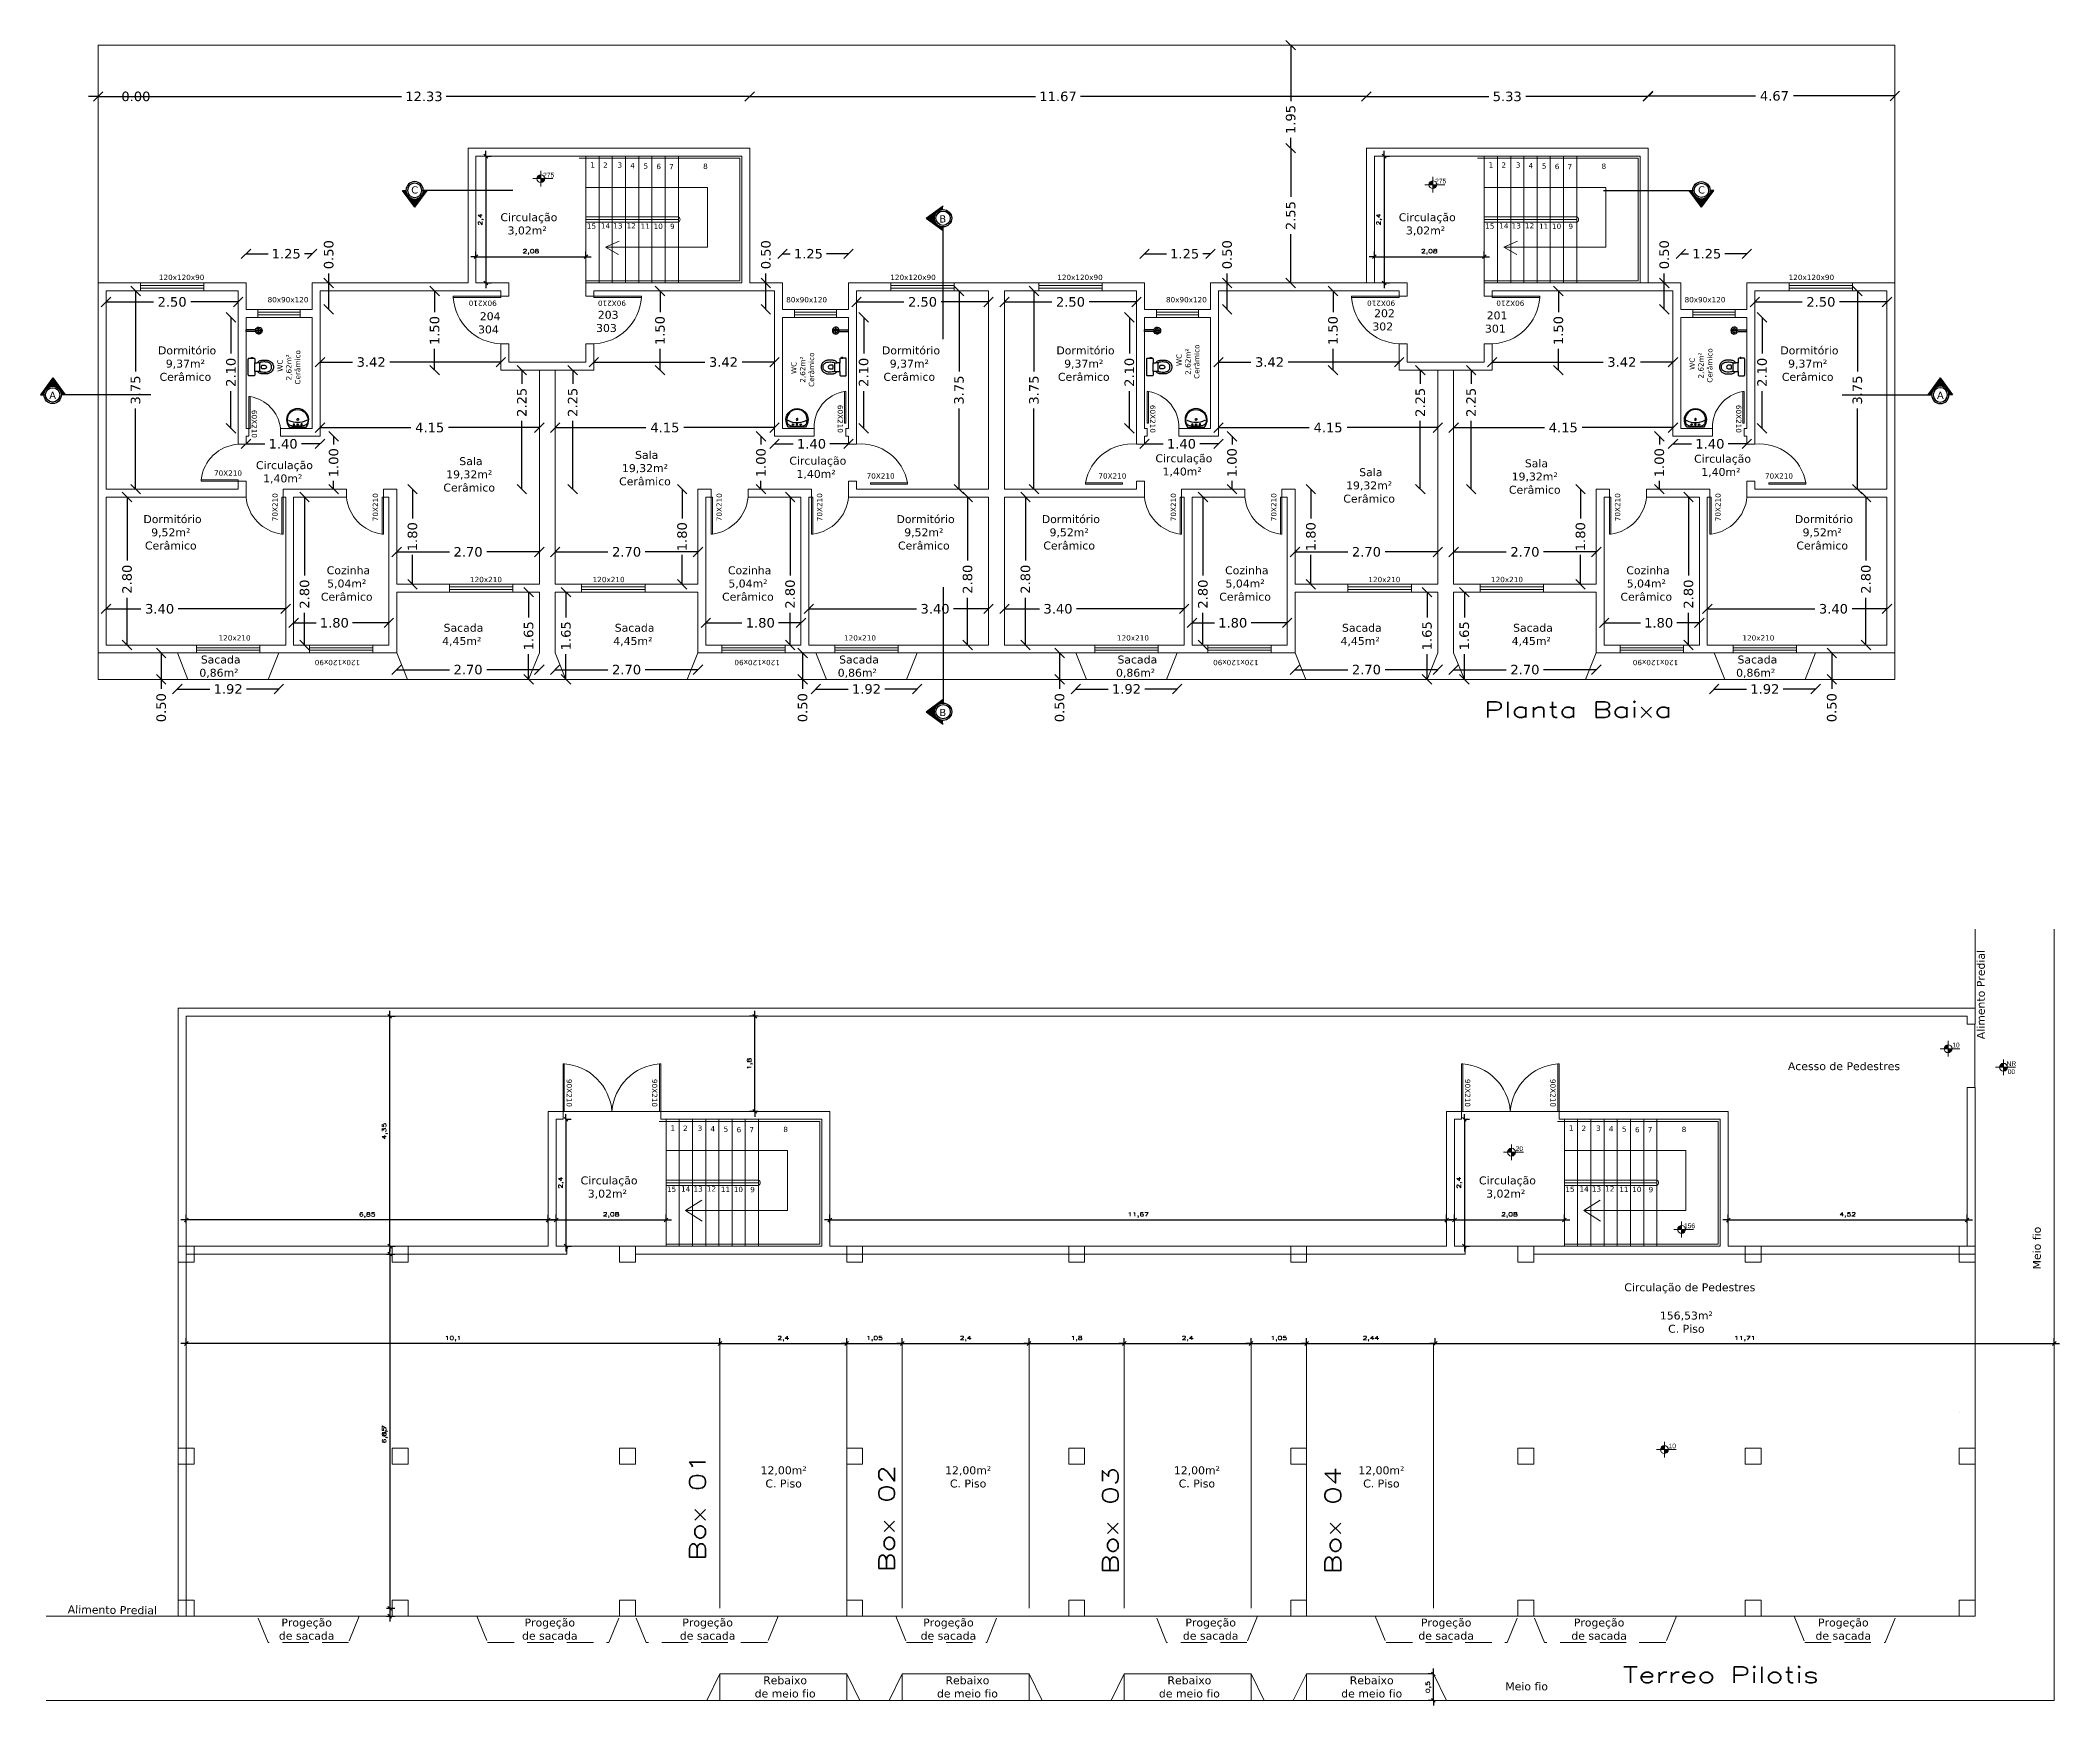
# Model space of a CAD drawing. Header units: millimetres. Extents: x 634 to 830, y -342 to -254.
# Drawn here: x 633.58 to 671.79, y -327.29 to -295.78 of the extents above; entities that cross this region are included whole.
import ezdxf
from ezdxf.enums import TextEntityAlignment as Align

# ---------------------------------------------------------------- set-up
doc = ezdxf.new("R2010")
doc.units = ezdxf.units.MM
doc.linetypes.add('DASHED', pattern=[0.75, 0.5, -0.25])
doc.linetypes.add('HENRIQUE TRAÇO', pattern=[19.05, 12.7, -6.35])
for name, color, linetype in [('.PENA 03', 2, 'Continuous'), ('_AARQ_TEMP', 2, 'Continuous'), ('Auxiliar', 1, 'Continuous'), ('Camada1', 6, 'Continuous'), ('Camada2', 1, 'Continuous'), ('Camada3', 2, 'Continuous'), ('Camada4', 2, 'Continuous'), ('EQUIP', 7, 'Continuous'), ('EQUIP_I', 13, 'Continuous'), ('ESQUADRIA', 2, 'Continuous'), ('PAREDE', 6, 'Continuous'), ('SIMBOLOS', 2, 'Continuous'), ('Textos', 2, 'Continuous')]:
    doc.layers.add(name, color=color, linetype=linetype)
doc.layers.add('Cota nível-baixa', color=240, linetype='Continuous', lineweight=5)
doc.styles.add('HEN 70', font='verdana.ttf', dxfattribs={"height": 0.126})
doc.styles.add('REGUA60', font='romansx2.shx', dxfattribs={"width": 1.4})
doc.styles.add('Régua 60', font='arial.ttf', dxfattribs={"height": 9})
doc.styles.get("Standard").update_dxf_attribs({"font": 'verdana.ttf'})
doc.dimstyles.new('Cota Vinícius1', dxfattribs={"dimscale": 0.05, "dimtxt": 1.5, "dimasz": 0.01, "dimexe": 2, "dimexo": 3, "dimgap": 0.98, "dimtad": 1, "dimlfac": -1, "dimrnd": 0.01, "dimtxsty": 'REGUA60', "dimblk": 'COTATR', "dimcen": 4, "dimdle": 4, "dimclrt": 2, "dimadec": 0, "dimazin": 0, "dimtfac": 1, "dimtmove": 2, "dimatfit": 2, "dimfxl": 0, "dimarcsym": 0})
doc.dimstyles.get("Standard").update_dxf_attribs({"dimtxt": 0.18, "dimasz": 0.18, "dimexe": 0.18, "dimexo": 0.0625, "dimgap": 0.09, "dimtad": 0, "dimzin": 0, "dimdsep": 46, "dimtxsty": 'Standard', "dimblk": 'OBLIQUE', "dimcen": 0.09, "dimse1": 1, "dimse2": 1, "dimadec": 0, "dimazin": 0, "dimtfac": 1, "dimtofl": 0, "dimtmove": 0, "dimatfit": 3, "dimldrblk": 'OBLIQUE', "dimfxl": 0, "dimtolj": 1, "dimtzin": 0, "dimarcsym": 0})

msp = doc.modelspace()

# ---------------------------------------------------------------- texts
at = {"layer": '_AARQ_TEMP', "lineweight": 0, "char_height": 0.1, "rotation": 180, "style": 'REGUA60'}
for insert, attachment_point in [((642.214, -300.806), 1), ((644.129, -300.806), 3), ((659.214, -300.806), 1), ((661.129, -300.806), 3)]:
    msp.add_mtext('{\\fVerdana|b0|i0|c0|p34;\\C2;90X210}', dxfattribs=dict(at, insert=insert, attachment_point=attachment_point))
at = {"layer": 'Camada2', "lineweight": 0, "char_height": 0.3, "attachment_point": 2, "style": 'REGUA60'}
for s, insert in [('{\\C4;Planta Baixa}', (662.679, -308.297)), ('{\\C4;Terreo Pilotis}', (665.381, -326.558))]:
    msp.add_mtext(s, dxfattribs=dict(at, insert=insert))
at = {"layer": 'Camada2', "lineweight": 0, "char_height": 0.3, "attachment_point": 2, "rotation": 90, "style": 'REGUA60'}
for s, insert in [('{\\C4;Box 01 }', (645.863, -323.535)), ('{\\C4;Box 02 }', (649.444, -323.752)), ('{\\C4;Box 03 }', (653.674, -323.789)), ('{\\C4;Box 04 }', (657.887, -323.789))]:
    msp.add_mtext(s, dxfattribs=dict(at, insert=insert))
at = {"layer": 'Cota nível-baixa', "ltscale": 0.8, "char_height": 0.09, "width": 0.22816, "attachment_point": 5, "style": 'Régua 60'}
for s, insert in [('{\\C7;275}', (643.197, -298.332)), ('{\\C7;275}', (660.077, -298.445)), ('{\\C7;10}', (669.827, -314.792)), ('{\\C7;\\PNR\\P00}', (670.876, -315.144)), ('{\\C7;20}', (661.565, -316.751)), ('{\\C7;156}', (664.785, -318.212)), ('{\\C7;10}', (664.458, -322.377))]:
    msp.add_mtext(s, dxfattribs=dict(at, insert=insert))
at = {"layer": 'ESQUADRIA', "lineweight": 0, "style": 'REGUA60'}
for s, insert, char_height, attachment_point in [('{\\fVerdana|b0|i0|c0|p34;\\C2;1}', (643.985, -298.188), 0.1, 7), ('{\\fVerdana|b0|i0|c0|p34;\\C2;2}', (644.225, -298.193), 0.1, 7), ('{\\fVerdana|b0|i0|c0|p34;\\C2;3}', (644.499, -298.193), 0.1, 7), ('{\\fVerdana|b0|i0|c0|p34;\\C2;4}', (644.74, -298.202), 0.1, 7), ('{\\fVerdana|b0|i0|c0|p34;\\C2;5}', (644.99, -298.211), 0.1, 7), ('{\\fVerdana|b0|i0|c0|p34;\\C2;6}', (645.235, -298.22), 0.1, 7), ('{\\fVerdana|b0|i0|c0|p34;\\C2;7}', (645.477, -298.22), 0.1, 7), ('{\\fVerdana|b0|i0|c0|p34;\\C2;8}', (646.12, -298.217), 0.1, 7), ('{\\fVerdana|b0|i0|c0|p34;\\C2;1}', (660.985, -298.188), 0.1, 7), ('{\\fVerdana|b0|i0|c0|p34;\\C2;2}', (661.225, -298.193), 0.1, 7), ('{\\fVerdana|b0|i0|c0|p34;\\C2;3}', (661.499, -298.193), 0.1, 7), ('{\\fVerdana|b0|i0|c0|p34;\\C2;4}', (661.74, -298.202), 0.1, 7), ('{\\fVerdana|b0|i0|c0|p34;\\C2;5}', (661.99, -298.211), 0.1, 7), ('{\\fVerdana|b0|i0|c0|p34;\\C2;6}', (662.235, -298.22), 0.1, 7), ('{\\fVerdana|b0|i0|c0|p34;\\C2;7}', (662.477, -298.22), 0.1, 7), ('{\\fVerdana|b0|i0|c0|p34;\\C2;8}', (663.12, -298.217), 0.1, 7), ('{\\fVerdana|b0|i0|c0|p34;\\C4; Circulação\\P\\C2;3,02m²}', (642.79, -299.266), 0.15, 5), ('{\\fVerdana|b0|i0|c0|p34;\\C4; Circulação\\P\\C2;3,02m²}', (659.79, -299.266), 0.15, 5), ('{\\fVerdana|b0|i0|c0|p34;\\C2;15}', (643.918, -299.348), 0.1, 7), ('{\\fVerdana|b0|i0|c0|p34;\\C2;14}', (644.185, -299.342), 0.1, 7), ('{\\fVerdana|b0|i0|c0|p34;\\C2;13}', (644.42, -299.344), 0.1, 7), ('{\\fVerdana|b0|i0|c0|p34;\\C2;12}', (644.672, -299.338), 0.1, 7), ('{\\fVerdana|b0|i0|c0|p34;\\C2;11}', (644.938, -299.348), 0.1, 7), ('{\\fVerdana|b0|i0|c0|p34;\\C2;10}', (645.183, -299.351), 0.1, 7), ('{\\fVerdana|b0|i0|c0|p34;\\C2;\\P\\P\\P\\P\\P\\P\\P9}', (645.494, -299.354), 0.1, 7), ('{\\fVerdana|b0|i0|c0|p34;\\C2;15}', (660.918, -299.348), 0.1, 7), ('{\\fVerdana|b0|i0|c0|p34;\\C2;14}', (661.185, -299.342), 0.1, 7), ('{\\fVerdana|b0|i0|c0|p34;\\C2;13}', (661.42, -299.344), 0.1, 7), ('{\\fVerdana|b0|i0|c0|p34;\\C2;12}', (661.672, -299.338), 0.1, 7), ('{\\fVerdana|b0|i0|c0|p34;\\C2;11}', (661.938, -299.348), 0.1, 7), ('{\\fVerdana|b0|i0|c0|p34;\\C2;10}', (662.183, -299.351), 0.1, 7), ('{\\fVerdana|b0|i0|c0|p34;\\C2;\\P\\P\\P\\P\\P\\P\\P9}', (662.494, -299.354), 0.1, 7), ('{\\fVerdana|b0|i0|c0|p34;\\C4;120x120x90}', (636.681, -300.216), 0.1, 3), ('{\\fVerdana|b0|i0|c0|p34;\\C4;120x120x90}', (649.661, -300.216), 0.1, 1), ('{\\fVerdana|b0|i0|c0|p34;\\C4;120x120x90}', (653.681, -300.216), 0.1, 3), ('{\\fVerdana|b0|i0|c0|p34;\\C4;120x120x90}', (666.661, -300.216), 0.1, 1), ('{\\fVerdana|b0|i0|c0|p34;\\C4;80x90x120}', (638.651, -300.639), 0.1, 3), ('{\\fVerdana|b0|i0|c0|p34;\\C4;80x90x120}', (647.691, -300.639), 0.1, 1), ('{\\fVerdana|b0|i0|c0|p34;\\C4;80x90x120}', (655.651, -300.639), 0.1, 3), ('{\\fVerdana|b0|i0|c0|p34;\\C4;80x90x120}', (664.691, -300.639), 0.1, 1), ('{\\fVerdana|b0|i0|c0|p34;\\C4; 204\\P304}', (642.057, -301.128), 0.15, 5), ('{\\fVerdana|b0|i0|c0|p34;\\C4; 203\\P303}', (644.29, -301.101), 0.15, 5), ('{\\fVerdana|b0|i0|c0|p34;\\C4; 202\\P302}', (658.98, -301.072), 0.15, 5), ('{\\fVerdana|b0|i0|c0|p34;\\C4; 201\\P301}', (661.111, -301.113), 0.15, 5), ('{\\fVerdana|b0|i0|c0|p34;\\C4; Dormitório\\P\\C2;9,37m²\\PCerâmico}', (636.322, -301.9), 0.15, 5), ('{\\fVerdana|b0|i0|c0|p34;\\C4; Dormitório\\P\\C2;9,37m²\\PCerâmico}', (650.021, -301.9), 0.15, 5), ('{\\fVerdana|b0|i0|c0|p34;\\C4; Dormitório\\P\\C2;9,37m²\\PCerâmico}', (653.322, -301.9), 0.15, 5), ('{\\fVerdana|b0|i0|c0|p34;\\C4; Dormitório\\P\\C2;9,37m²\\PCerâmico}', (667.021, -301.9), 0.15, 5), ('{\\fVerdana|b0|i0|c0|p34;\\C4; Circulação\\P\\C2;1,40m²}', (638.164, -303.957), 0.15, 5), ('{\\fVerdana|b0|i0|c0|p34;\\C4; Sala\\P\\C2;19,32m²\\PCerâmico}', (641.693, -303.995), 0.15, 5), ('{\\fVerdana|b0|i0|c0|p34;\\C4; Sala\\P\\C2;19,32m²\\PCerâmico}', (645.019, -303.877), 0.15, 5), ('{\\fVerdana|b0|i0|c0|p34;\\C4; Circulação\\P\\C2;1,40m²}', (648.257, -303.872), 0.15, 5), ('{\\fVerdana|b0|i0|c0|p34;\\C4; Circulação\\P\\C2;1,40m²}', (655.184, -303.827), 0.15, 5), ('{\\fVerdana|b0|i0|c0|p34;\\C4; Sala\\P\\C2;19,32m²\\PCerâmico}', (661.856, -304.036), 0.15, 5), ('{\\fVerdana|b0|i0|c0|p34;\\C4; Circulação\\P\\C2;1,40m²}', (665.378, -303.835), 0.15, 5), ('{\\fVerdana|b0|i0|c0|p34;\\C2;70X210}', (637.394, -304.022), 0.1, 9), ('{\\fVerdana|b0|i0|c0|p34;\\C2;70X210}', (649.213, -304.076), 0.1, 7), ('{\\fVerdana|b0|i0|c0|p34;\\C2;70X210}', (654.129, -304.076), 0.1, 9), ('{\\fVerdana|b0|i0|c0|p34;\\C4; Sala\\P\\C2;19,32m²\\PCerâmico}', (658.722, -304.204), 0.15, 5), ('{\\fVerdana|b0|i0|c0|p34;\\C2;70X210}', (666.213, -304.076), 0.1, 7), ('{\\fVerdana|b0|i0|c0|p34;\\C4; Dormitório\\P\\C2;9,52m²\\PCerâmico}', (636.046, -305.092), 0.15, 5), ('{\\fVerdana|b0|i0|c0|p34;\\C4; Dormitório\\P\\C2;9,52m²\\PCerâmico}', (650.296, -305.092), 0.15, 5), ('{\\fVerdana|b0|i0|c0|p34;\\C4; Dormitório\\P\\C2;9,52m²\\PCerâmico}', (653.046, -305.092), 0.15, 5), ('{\\fVerdana|b0|i0|c0|p34;\\C4; Dormitório\\P\\C2;9,52m²\\PCerâmico}', (667.296, -305.092), 0.15, 5), ('{\\fVerdana|b0|i0|c0|p34;\\C4; Cozinha\\P\\C2;5,04m²\\PCerâmico}', (639.375, -306.06), 0.15, 5), ('{\\fVerdana|b0|i0|c0|p34;\\C4;120x210}', (642.313, -305.933), 0.1, 3), ('{\\fVerdana|b0|i0|c0|p34;\\C4;120x210}', (644.029, -305.933), 0.1, 1), ('{\\fVerdana|b0|i0|c0|p34;\\C4; Cozinha\\P\\C2;5,04m²\\PCerâmico}', (646.967, -306.06), 0.15, 5), ('{\\fVerdana|b0|i0|c0|p34;\\C4; Cozinha\\P\\C2;5,04m²\\PCerâmico}', (656.375, -306.06), 0.15, 5), ('{\\fVerdana|b0|i0|c0|p34;\\C4;120x210}', (659.313, -305.933), 0.1, 3), ('{\\fVerdana|b0|i0|c0|p34;\\C4;120x210}', (661.029, -305.933), 0.1, 1), ('{\\fVerdana|b0|i0|c0|p34;\\C4; Cozinha\\P\\C2;5,04m²\\PCerâmico}', (663.967, -306.06), 0.15, 5), ('{\\fVerdana|b0|i0|c0|p34;\\C4; Sacada\\P\\C2;4,45m²}', (641.552, -307.033), 0.15, 5), ('{\\fVerdana|b0|i0|c0|p34;\\C4; Sacada\\P\\C2;4,45m²}', (644.79, -307.033), 0.15, 5), ('{\\fVerdana|b0|i0|c0|p34;\\C4; Sacada\\P\\C2;4,45m²}', (658.552, -307.033), 0.15, 5), ('{\\fVerdana|b0|i0|c0|p34;\\C4; Sacada\\P\\C2;4,45m²}', (661.79, -307.033), 0.15, 5), ('{\\fVerdana|b0|i0|c0|p34;\\C4;120x210}', (637.556, -307.037), 0.1, 3), ('{\\fVerdana|b0|i0|c0|p34;\\C4;120x210}', (648.786, -307.037), 0.1, 1), ('{\\fVerdana|b0|i0|c0|p34;\\C4;120x210}', (654.556, -307.037), 0.1, 3), ('{\\fVerdana|b0|i0|c0|p34;\\C4;120x210}', (665.786, -307.037), 0.1, 1), ('{\\fVerdana|b0|i0|c0|p34;\\C4; Sacada\\P\\C2;0,86m²}', (636.957, -307.634), 0.15, 5), ('{\\fVerdana|b0|i0|c0|p34;\\C4; Sacada\\P\\C2;0,86m²}', (649.037, -307.634), 0.15, 5), ('{\\fVerdana|b0|i0|c0|p34;\\C4; Sacada\\P\\C2;0,86m²}', (654.303, -307.634), 0.15, 5), ('{\\fVerdana|b0|i0|c0|p34;\\C4; Sacada\\P\\C2;0,86m²}', (666.037, -307.634), 0.15, 5), ('{\\fVerdana|b0|i0|c0|p34;\\C2;1}', (645.503, -316.411), 0.1, 7), ('{\\fVerdana|b0|i0|c0|p34;\\C2;2}', (645.742, -316.415), 0.1, 7), ('{\\fVerdana|b0|i0|c0|p34;\\C2;3}', (646.016, -316.416), 0.1, 7), ('{\\fVerdana|b0|i0|c0|p34;\\C2;4}', (646.257, -316.425), 0.1, 7), ('{\\fVerdana|b0|i0|c0|p34;\\C2;5}', (646.507, -316.434), 0.1, 7), ('{\\fVerdana|b0|i0|c0|p34;\\C2;6}', (646.753, -316.443), 0.1, 7), ('{\\fVerdana|b0|i0|c0|p34;\\C2;7}', (646.994, -316.443), 0.1, 7), ('{\\fVerdana|b0|i0|c0|p34;\\C2;8}', (647.637, -316.439), 0.1, 7), ('{\\fVerdana|b0|i0|c0|p34;\\C2;1}', (662.503, -316.411), 0.1, 7), ('{\\fVerdana|b0|i0|c0|p34;\\C2;2}', (662.742, -316.415), 0.1, 7), ('{\\fVerdana|b0|i0|c0|p34;\\C2;3}', (663.016, -316.416), 0.1, 7), ('{\\fVerdana|b0|i0|c0|p34;\\C2;4}', (663.257, -316.425), 0.1, 7), ('{\\fVerdana|b0|i0|c0|p34;\\C2;5}', (663.507, -316.434), 0.1, 7), ('{\\fVerdana|b0|i0|c0|p34;\\C2;6}', (663.753, -316.443), 0.1, 7), ('{\\fVerdana|b0|i0|c0|p34;\\C2;7}', (663.994, -316.443), 0.1, 7), ('{\\fVerdana|b0|i0|c0|p34;\\C2;8}', (664.637, -316.439), 0.1, 7), ('{\\fVerdana|b0|i0|c0|p34;\\C4; Circulação\\P\\C2;3,02m²}', (644.307, -317.489), 0.15, 5), ('{\\fVerdana|b0|i0|c0|p34;\\C2;15}', (645.435, -317.571), 0.1, 7), ('{\\fVerdana|b0|i0|c0|p34;\\C2;14}', (645.702, -317.565), 0.1, 7), ('{\\fVerdana|b0|i0|c0|p34;\\C2;13}', (645.938, -317.567), 0.1, 7), ('{\\fVerdana|b0|i0|c0|p34;\\C2;12}', (646.189, -317.561), 0.1, 7), ('{\\fVerdana|b0|i0|c0|p34;\\C2;11}', (646.456, -317.571), 0.1, 7), ('{\\fVerdana|b0|i0|c0|p34;\\C2;10}', (646.7, -317.574), 0.1, 7), ('{\\fVerdana|b0|i0|c0|p34;\\C2;\\P\\P\\P\\P\\P\\P\\P9}', (647.011, -317.577), 0.1, 7), ('{\\fVerdana|b0|i0|c0|p34;\\C4; Circulação\\P\\C2;3,02m²}', (661.307, -317.489), 0.15, 5), ('{\\fVerdana|b0|i0|c0|p34;\\C2;15}', (662.435, -317.571), 0.1, 7), ('{\\fVerdana|b0|i0|c0|p34;\\C2;14}', (662.702, -317.565), 0.1, 7), ('{\\fVerdana|b0|i0|c0|p34;\\C2;13}', (662.938, -317.567), 0.1, 7), ('{\\fVerdana|b0|i0|c0|p34;\\C2;12}', (663.189, -317.561), 0.1, 7), ('{\\fVerdana|b0|i0|c0|p34;\\C2;11}', (663.456, -317.571), 0.1, 7), ('{\\fVerdana|b0|i0|c0|p34;\\C2;10}', (663.7, -317.574), 0.1, 7), ('{\\fVerdana|b0|i0|c0|p34;\\C2;\\P\\P\\P\\P\\P\\P\\P9}', (664.011, -317.577), 0.1, 7), ('{\\fVerdana|b0|i0|c0|p34;\\C4;\\P\\C2;156,53m²\\PC. Piso}', (664.725, -319.91), 0.15, 5), ('{\\fVerdana|b0|i0|c0|p34;\\C2;12,00m²\\PC. Piso}', (647.643, -322.963), 0.15, 5), ('{\\fVerdana|b0|i0|c0|p34;\\C2;12,00m²\\PC. Piso}', (651.134, -322.963), 0.15, 5), ('{\\fVerdana|b0|i0|c0|p34;\\C2;12,00m²\\PC. Piso}', (655.463, -322.963), 0.15, 5), ('{\\fVerdana|b0|i0|c0|p34;\\C2;12,00m²\\PC. Piso}', (658.954, -322.963), 0.15, 5), ('{\\fVerdana|b0|i0|c0|p34;\\C4;\\P\\C2;Progeção \\Pde sacada}', (638.617, -325.718), 0.15, 5), ('{\\fVerdana|b0|i0|c0|p34;\\C4;\\P\\C2;Progeção \\Pde sacada}', (643.218, -325.718), 0.15, 5), ('{\\fVerdana|b0|i0|c0|p34;\\C4;\\P\\C2;Progeção \\Pde sacada}', (646.205, -325.718), 0.15, 5), ('{\\fVerdana|b0|i0|c0|p34;\\C4;\\P\\C2;Progeção \\Pde sacada}', (650.761, -325.718), 0.15, 5), ('{\\fVerdana|b0|i0|c0|p34;\\C4;\\P\\C2;Progeção \\Pde sacada}', (655.724, -325.718), 0.15, 5), ('{\\fVerdana|b0|i0|c0|p34;\\C4;\\P\\C2;Progeção \\Pde sacada}', (660.18, -325.718), 0.15, 5), ('{\\fVerdana|b0|i0|c0|p34;\\C4;\\P\\C2;Progeção \\Pde sacada}', (663.074, -325.718), 0.15, 5), ('{\\fVerdana|b0|i0|c0|p34;\\C4;\\P\\C2;Progeção \\Pde sacada}', (667.695, -325.718), 0.15, 5), ('{\\fVerdana|b0|i0|c0|p34;\\C2;Rebaixo \\Pde meio fio}', (647.671, -326.936), 0.15, 5), ('{\\fVerdana|b0|i0|c0|p34;\\C2;Rebaixo \\Pde meio fio}', (651.121, -326.936), 0.15, 5), ('{\\fVerdana|b0|i0|c0|p34;\\C2;Rebaixo \\Pde meio fio}', (655.321, -326.936), 0.15, 5), ('{\\fVerdana|b0|i0|c0|p34;\\C2;Rebaixo \\Pde meio fio}', (658.771, -326.936), 0.15, 5), ('{\\fVerdana|b0|i0|c0|p34;\\C2;Meio fio}', (661.703, -326.926), 0.15, 5)]:
    msp.add_mtext(s, dxfattribs=dict(at, insert=insert, char_height=char_height, attachment_point=attachment_point))
for s, insert, char_height, attachment_point, rotation in [('{\\fVerdana|b0|i0|c0|p34;\\C4; \\H0.6667x;WC\\H1.5x;\\P\\H0.6667x;\\C2;2,62m²\\PCerâmico}', (638.281, -301.969), 0.15, 5, 90), ('{\\fVerdana|b0|i0|c0|p34;\\C4; \\H0.6667x;WC\\H1.5x;\\P\\H0.6667x;\\C2;2,62m²\\PCerâmico}', (648.004, -302.013), 0.15, 5, 90), ('{\\fVerdana|b0|i0|c0|p34;\\C4; \\H0.6667x;WC\\H1.5x;\\P\\H0.6667x;\\C2;2,62m²\\PCerâmico}', (655.294, -301.862), 0.15, 5, 90), ('{\\fVerdana|b0|i0|c0|p34;\\C4; \\H0.6667x;WC\\H1.5x;\\P\\H0.6667x;\\C2;2,62m²\\PCerâmico}', (665.003, -301.934), 0.15, 5, 90), ('{\\fVerdana|b0|i0|c0|p34;\\C2;60X210}', (637.576, -303.305), 0.1, 9, 270), ('{\\fVerdana|b0|i0|c0|p34;\\C2;60X210}', (648.766, -303.21), 0.1, 3, 270), ('{\\fVerdana|b0|i0|c0|p34;\\C2;60X210}', (654.576, -303.21), 0.1, 9, 270), ('{\\fVerdana|b0|i0|c0|p34;\\C2;60X210}', (665.766, -303.21), 0.1, 3, 270), ('{\\fVerdana|b0|i0|c0|p34;\\C2;70X210}', (638.07, -304.35), 0.1, 9, 90), ('{\\fVerdana|b0|i0|c0|p34;\\C2;70X210}', (639.97, -304.35), 0.1, 9, 90), ('{\\fVerdana|b0|i0|c0|p34;\\C2;70X210}', (646.373, -304.35), 0.1, 3, 90), ('{\\fVerdana|b0|i0|c0|p34;\\C2;70X210}', (648.273, -304.35), 0.1, 3, 90), ('{\\fVerdana|b0|i0|c0|p34;\\C2;70X210}', (655.07, -304.35), 0.1, 9, 90), ('{\\fVerdana|b0|i0|c0|p34;\\C2;70X210}', (656.97, -304.35), 0.1, 9, 90), ('{\\fVerdana|b0|i0|c0|p34;\\C2;70X210}', (663.373, -304.35), 0.1, 3, 90), ('{\\fVerdana|b0|i0|c0|p34;\\C2;70X210}', (665.273, -304.35), 0.1, 3, 90), ('{\\fVerdana|b0|i0|c0|p34;\\C4;120x120x90}', (638.77, -307.604), 0.1, 3, 180), ('{\\fVerdana|b0|i0|c0|p34;\\C4;120x120x90}', (647.572, -307.604), 0.1, 1, 180), ('{\\fVerdana|b0|i0|c0|p34;\\C4;120x120x90}', (655.77, -307.604), 0.1, 3, 180), ('{\\fVerdana|b0|i0|c0|p34;\\C4;120x120x90}', (664.572, -307.604), 0.1, 1, 180), ('{\\fVerdana|b0|i0|c0|p34;\\C2;Alimento Predial}', (670.299, -313.836), 0.15, 5, 90), ('{\\fVerdana|b0|i0|c0|p34;\\C2;90X210}', (643.535, -315.963), 0.1, 9, 270), ('{\\fVerdana|b0|i0|c0|p34;\\C2;90X210}', (645.252, -315.963), 0.1, 3, 270), ('{\\fVerdana|b0|i0|c0|p34;\\C2;90X210}', (660.535, -315.963), 0.1, 9, 270), ('{\\fVerdana|b0|i0|c0|p34;\\C2;90X210}', (662.252, -315.963), 0.1, 3, 270), ('{\\fVerdana|b0|i0|c0|p34;\\C2;Meio fio}', (671.359, -318.633), 0.15, 5, 90), ('{\\fVerdana|b0|i0|c0|p34;\\C2;Alimento Predial}', (634.941, -325.479), 0.15, 5, 359.2919)]:
    msp.add_mtext(s, dxfattribs=dict(at, insert=insert, char_height=char_height, attachment_point=attachment_point, rotation=rotation))
at = {"layer": 'SIMBOLOS', "color": 3, "style": 'HEN 70'}
for p in [(650.655, -299.229), (650.655, -308.567)]:
    msp.add_attdef('B', text='B', height=0.136, dxfattribs=at).set_placement(p, align=Align.CENTER)
at = {"layer": 'Textos', "lineweight": 0, "char_height": 0.15, "width": 3.22484, "attachment_point": 5, "style": 'REGUA60'}
for s, insert in [('{\\fVerdana|b0|i0|c0|p34;\\C4;Acesso de Pedestres}', (667.708, -315.192)), ('{\\fVerdana|b0|i0|c0|p34;\\C4;Circulação de Pedestres}', (664.79, -319.394))]:
    msp.add_mtext(s, dxfattribs=dict(at, insert=insert))

# ---------------------------------------------------------------- blocks, each defined once
blk = doc.blocks.new('_Oblique')
at = {"color": 0, "linetype": 'ByBlock', "lineweight": -2}
blk.add_line((-0.5, -0.5), (0.5, 0.5), dxfattribs=at)
blk = doc.blocks.new('*D319')
at = {"layer": 'Camada3', "color": 0, "lineweight": -2, "transparency": 16777216}
for p, q in [((634.821, -300.732), (635.718, -300.732)), ((637.321, -300.732), (636.424, -300.732))]:
    blk.add_line(p, q, dxfattribs=at)
at = {"layer": 'Defpoints', "color": 0, "lineweight": 0, "transparency": 16777216}
for p in [(634.821, -300.523), (637.321, -300.523), (637.321, -300.732)]:
    blk.add_point(p, dxfattribs=at)
at = {"layer": 'Camada3', "color": 0, "lineweight": -2, "transparency": 16777216, "xscale": 0.18, "yscale": 0.18, "zscale": 0.18, "rotation": 180}
blk.add_blockref('_Oblique', (634.821, -300.732), dxfattribs=at)
at = {"layer": 'Camada3', "color": 0, "lineweight": -2, "transparency": 16777216, "xscale": 0.18, "yscale": 0.18, "zscale": 0.18}
blk.add_blockref('_Oblique', (637.321, -300.732), dxfattribs=at)
at = {"layer": 'Camada3', "color": 0, "lineweight": 0, "transparency": 16777216, "insert": (636.071, -300.732), "char_height": 0.18, "attachment_point": 5}
blk.add_mtext('\\A1;2.50', dxfattribs=at)
blk = doc.blocks.new('*D320')
at = {"layer": 'Camada3', "color": 0, "lineweight": -2, "transparency": 16777216}
for p, q in [((635.38, -300.523), (635.38, -302.046)), ((635.38, -304.273), (635.38, -302.75))]:
    blk.add_line(p, q, dxfattribs=at)
at = {"layer": 'Defpoints', "color": 0, "lineweight": 0, "transparency": 16777216}
for p in [(634.821, -300.523), (635.38, -300.523), (634.821, -304.273)]:
    blk.add_point(p, dxfattribs=at)
at = {"layer": 'Camada3', "color": 0, "lineweight": -2, "transparency": 16777216, "xscale": 0.18, "yscale": 0.18, "zscale": 0.18}
for p, rotation in [((635.38, -300.523), 90), ((635.38, -304.273), 270)]:
    blk.add_blockref('_Oblique', p, dxfattribs=dict(at, rotation=rotation))
at = {"layer": 'Camada3', "color": 0, "lineweight": 0, "transparency": 16777216, "insert": (635.38, -302.398), "char_height": 0.18, "attachment_point": 5, "rotation": 90}
blk.add_mtext('\\A1;3.75', dxfattribs=at)
blk = doc.blocks.new('*D321')
at = {"layer": 'Camada3', "color": 0, "lineweight": -2, "transparency": 16777216}
for p, q in [((635.219, -304.423), (635.219, -305.625)), ((635.219, -307.223), (635.219, -306.331))]:
    blk.add_line(p, q, dxfattribs=at)
at = {"layer": 'Defpoints', "color": 0, "lineweight": 0, "transparency": 16777216}
for p in [(634.821, -304.423), (634.821, -307.223), (635.219, -307.223)]:
    blk.add_point(p, dxfattribs=at)
at = {"layer": 'Camada3', "color": 0, "lineweight": -2, "transparency": 16777216, "xscale": 0.18, "yscale": 0.18, "zscale": 0.18}
for p, rotation in [((635.219, -304.423), 90), ((635.219, -307.223), 270)]:
    blk.add_blockref('_Oblique', p, dxfattribs=dict(at, rotation=rotation))
at = {"layer": 'Camada3', "color": 0, "lineweight": 0, "transparency": 16777216, "insert": (635.219, -305.978), "char_height": 0.18, "attachment_point": 5, "rotation": 90}
blk.add_mtext('\\A1;2.80', dxfattribs=at)
blk = doc.blocks.new('*D274')
at = {"layer": 'Camada3', "color": 0, "lineweight": -2, "transparency": 16777216}
for p, q in [((634.821, -306.538), (635.482, -306.538)), ((638.221, -306.538), (636.188, -306.538))]:
    blk.add_line(p, q, dxfattribs=at)
at = {"layer": 'Defpoints', "color": 0, "lineweight": 0, "transparency": 16777216}
for p in [(634.821, -306.538), (634.821, -307.223), (638.221, -307.223)]:
    blk.add_point(p, dxfattribs=at)
at = {"layer": 'Camada3', "color": 0, "lineweight": -2, "transparency": 16777216, "xscale": 0.18, "yscale": 0.18, "zscale": 0.18, "rotation": 180}
blk.add_blockref('_Oblique', (634.821, -306.538), dxfattribs=at)
at = {"layer": 'Camada3', "color": 0, "lineweight": -2, "transparency": 16777216, "xscale": 0.18, "yscale": 0.18, "zscale": 0.18}
blk.add_blockref('_Oblique', (638.221, -306.538), dxfattribs=at)
at = {"layer": 'Camada3', "color": 0, "lineweight": 0, "transparency": 16777216, "insert": (635.835, -306.538), "char_height": 0.18, "attachment_point": 5}
blk.add_mtext('\\A1;3.40', dxfattribs=at)
blk = doc.blocks.new('*D322')
at = {"layer": 'Camada3', "color": 0, "lineweight": -2, "transparency": 16777216}
for p, q in [((639.035, -300.373), (639.035, -300.193)), ((639.035, -300.873), (639.035, -300.373))]:
    blk.add_line(p, q, dxfattribs=at)
at = {"layer": 'Defpoints', "color": 0, "lineweight": 0, "transparency": 16777216}
for p in [(638.721, -300.373), (639.035, -300.373), (638.721, -300.873)]:
    blk.add_point(p, dxfattribs=at)
at = {"layer": 'Camada3', "color": 0, "lineweight": -2, "transparency": 16777216, "xscale": 0.18, "yscale": 0.18, "zscale": 0.18}
for p, rotation in [((639.035, -300.373), 90), ((639.035, -300.873), 270)]:
    blk.add_blockref('_Oblique', p, dxfattribs=dict(at, rotation=rotation))
at = {"layer": 'Camada3', "color": 0, "lineweight": 0, "transparency": 16777216, "insert": (639.035, -299.838), "char_height": 0.18, "attachment_point": 5, "rotation": 90}
blk.add_mtext('\\A1;0.50', dxfattribs=at)
blk = doc.blocks.new('*D323')
at = {"layer": 'Camada3', "color": 0, "lineweight": -2, "transparency": 16777216}
for p, q in [((637.471, -299.821), (637.886, -299.821)), ((638.721, -299.821), (638.577, -299.821))]:
    blk.add_line(p, q, dxfattribs=at)
at = {"layer": 'Defpoints', "color": 0, "lineweight": 0, "transparency": 16777216}
for p in [(638.721, -299.821), (637.471, -301.023), (638.721, -301.023)]:
    blk.add_point(p, dxfattribs=at)
at = {"layer": 'Camada3', "color": 0, "lineweight": -2, "transparency": 16777216, "xscale": 0.18, "yscale": 0.18, "zscale": 0.18, "rotation": 180}
blk.add_blockref('_Oblique', (637.471, -299.821), dxfattribs=at)
at = {"layer": 'Camada3', "color": 0, "lineweight": -2, "transparency": 16777216, "xscale": 0.18, "yscale": 0.18, "zscale": 0.18}
blk.add_blockref('_Oblique', (638.721, -299.821), dxfattribs=at)
at = {"layer": 'Camada3', "color": 0, "lineweight": 0, "transparency": 16777216, "insert": (638.231, -299.821), "char_height": 0.18, "attachment_point": 5}
blk.add_mtext('\\A1;1.25', dxfattribs=at)
blk = doc.blocks.new('*D324')
at = {"layer": 'Camada3', "color": 0, "lineweight": -2, "transparency": 16777216}
for p, q in [((637.185, -301.023), (637.185, -301.71)), ((637.185, -303.123), (637.185, -302.417))]:
    blk.add_line(p, q, dxfattribs=at)
at = {"layer": 'Defpoints', "color": 0, "lineweight": 0, "transparency": 16777216}
for p in [(638.721, -301.023), (637.185, -303.123), (638.721, -303.123)]:
    blk.add_point(p, dxfattribs=at)
at = {"layer": 'Camada3', "color": 0, "lineweight": -2, "transparency": 16777216, "xscale": 0.18, "yscale": 0.18, "zscale": 0.18}
for p, rotation in [((637.185, -301.023), 90), ((637.185, -303.123), 270)]:
    blk.add_blockref('_Oblique', p, dxfattribs=dict(at, rotation=rotation))
at = {"layer": 'Camada3', "color": 0, "lineweight": 0, "transparency": 16777216, "insert": (637.185, -302.063), "char_height": 0.18, "attachment_point": 5, "rotation": 90}
blk.add_mtext('\\A1;2.10', dxfattribs=at)
blk = doc.blocks.new('*D325')
at = {"layer": 'Camada3', "color": 0, "lineweight": -2, "transparency": 16777216}
for p, q in [((638.871, -301.87), (639.485, -301.87)), ((642.291, -301.87), (640.191, -301.87))]:
    blk.add_line(p, q, dxfattribs=at)
at = {"layer": 'Defpoints', "color": 0, "lineweight": 0, "transparency": 16777216}
for p in [(638.871, -300.523), (642.291, -300.523), (642.291, -301.87)]:
    blk.add_point(p, dxfattribs=at)
at = {"layer": 'Camada3', "color": 0, "lineweight": -2, "transparency": 16777216, "xscale": 0.18, "yscale": 0.18, "zscale": 0.18, "rotation": 180}
blk.add_blockref('_Oblique', (638.871, -301.87), dxfattribs=at)
at = {"layer": 'Camada3', "color": 0, "lineweight": -2, "transparency": 16777216, "xscale": 0.18, "yscale": 0.18, "zscale": 0.18}
blk.add_blockref('_Oblique', (642.291, -301.87), dxfattribs=at)
at = {"layer": 'Camada3', "color": 0, "lineweight": 0, "transparency": 16777216, "insert": (639.838, -301.87), "char_height": 0.18, "attachment_point": 5}
blk.add_mtext('\\A1;3.42', dxfattribs=at)
blk = doc.blocks.new('*D275')
at = {"layer": 'Camada3', "color": 0, "lineweight": -2, "transparency": 16777216}
for p, q in [((640.321, -305.461), (641.318, -305.461)), ((643.021, -305.461), (642.024, -305.461))]:
    blk.add_line(p, q, dxfattribs=at)
at = {"layer": 'Defpoints', "color": 0, "lineweight": 0, "transparency": 16777216}
for p in [(643.021, -305.461), (640.321, -306.073), (643.021, -306.073)]:
    blk.add_point(p, dxfattribs=at)
at = {"layer": 'Camada3', "color": 0, "lineweight": -2, "transparency": 16777216, "xscale": 0.18, "yscale": 0.18, "zscale": 0.18, "rotation": 180}
blk.add_blockref('_Oblique', (640.321, -305.461), dxfattribs=at)
at = {"layer": 'Camada3', "color": 0, "lineweight": -2, "transparency": 16777216, "xscale": 0.18, "yscale": 0.18, "zscale": 0.18}
blk.add_blockref('_Oblique', (643.021, -305.461), dxfattribs=at)
at = {"layer": 'Camada3', "color": 0, "lineweight": 0, "transparency": 16777216, "insert": (641.671, -305.461), "char_height": 0.18, "attachment_point": 5}
blk.add_mtext('\\A1;2.70', dxfattribs=at)
blk = doc.blocks.new('*D276')
at = {"layer": 'Camada3', "color": 0, "lineweight": -2, "transparency": 16777216}
for p, q in [((638.577, -304.423), (638.577, -305.906)), ((638.577, -307.223), (638.577, -306.612))]:
    blk.add_line(p, q, dxfattribs=at)
at = {"layer": 'Defpoints', "color": 0, "lineweight": 0, "transparency": 16777216}
for p in [(640.171, -304.423), (638.577, -307.223), (640.171, -307.223)]:
    blk.add_point(p, dxfattribs=at)
at = {"layer": 'Camada3', "color": 0, "lineweight": -2, "transparency": 16777216, "xscale": 0.18, "yscale": 0.18, "zscale": 0.18}
for p, rotation in [((638.577, -304.423), 90), ((638.577, -307.223), 270)]:
    blk.add_blockref('_Oblique', p, dxfattribs=dict(at, rotation=rotation))
at = {"layer": 'Camada3', "color": 0, "lineweight": 0, "transparency": 16777216, "insert": (638.577, -306.259), "char_height": 0.18, "attachment_point": 5, "rotation": 90}
blk.add_mtext('\\A1;2.80', dxfattribs=at)
blk = doc.blocks.new('*D277')
at = {"layer": 'Camada3', "color": 0, "lineweight": -2, "transparency": 16777216}
for p, q in [((638.371, -306.803), (638.795, -306.803)), ((640.171, -306.803), (639.487, -306.803))]:
    blk.add_line(p, q, dxfattribs=at)
at = {"layer": 'Defpoints', "color": 0, "lineweight": 0, "transparency": 16777216}
for p in [(640.171, -306.803), (638.371, -307.223), (640.171, -307.223)]:
    blk.add_point(p, dxfattribs=at)
at = {"layer": 'Camada3', "color": 0, "lineweight": -2, "transparency": 16777216, "xscale": 0.18, "yscale": 0.18, "zscale": 0.18, "rotation": 180}
blk.add_blockref('_Oblique', (638.371, -306.803), dxfattribs=at)
at = {"layer": 'Camada3', "color": 0, "lineweight": -2, "transparency": 16777216, "xscale": 0.18, "yscale": 0.18, "zscale": 0.18}
blk.add_blockref('_Oblique', (640.171, -306.803), dxfattribs=at)
at = {"layer": 'Camada3', "color": 0, "lineweight": 0, "transparency": 16777216, "insert": (639.141, -306.803), "char_height": 0.18, "attachment_point": 5}
blk.add_mtext('\\A1;1.80', dxfattribs=at)
blk = doc.blocks.new('*D326')
at = {"layer": 'Camada3', "color": 0, "lineweight": -2, "transparency": 16777216}
for p, q in [((640.62, -304.273), (640.62, -304.827)), ((640.62, -306.073), (640.62, -305.519))]:
    blk.add_line(p, q, dxfattribs=at)
at = {"layer": 'Defpoints', "color": 0, "lineweight": 0, "transparency": 16777216}
for p in [(640.321, -304.273), (640.321, -306.073), (640.62, -306.073)]:
    blk.add_point(p, dxfattribs=at)
at = {"layer": 'Camada3', "color": 0, "lineweight": -2, "transparency": 16777216, "xscale": 0.18, "yscale": 0.18, "zscale": 0.18}
for p, rotation in [((640.62, -304.273), 90), ((640.62, -306.073), 270)]:
    blk.add_blockref('_Oblique', p, dxfattribs=dict(at, rotation=rotation))
at = {"layer": 'Camada3', "color": 0, "lineweight": 0, "transparency": 16777216, "insert": (640.62, -305.173), "char_height": 0.18, "attachment_point": 5, "rotation": 90}
blk.add_mtext('\\A1;1.80', dxfattribs=at)
blk = doc.blocks.new('SAL91CS2')
at = {"layer": 'EQUIP', "color": 0, "linetype": 'ByBlock'}
blk.add_lwpolyline([(0, -46.5, -0.404815), (-27.6, -19.6, -0.176085), (-21.5, -0.4, -0.232056), (-20.7, 0), (0, 0), (20.7, 0, -0.232056), (21.5, -0.4, -0.176085), (27.6, -19.6, -0.404715), (0, -46.5)], format="xyb", dxfattribs=at)
at = {"layer": 'EQUIP_I'}
for points in [[(0, -44.4, 0.404815), (25.6, -19.5, 0.074583), (25, -12.5, 0.158422), (21.3, -6.5, 0.150216), (15, -3.5, 0.021002), (6, -2.5, 0.008328), (0, -2.3, 0.008328), (-6, -2.5, 0.021002), (-15, -3.5, 0.150216), (-21.3, -6.5, 0.158422), (-25, -12.5, 0.074583), (-25.6, -19.5, 0.404815)], [(0, -21.8, 1), (0, -17.2, 1)], [(0, -8.7, 1), (0, -5.1, 1)]]:
    blk.add_lwpolyline(points, format="xyb", close=True, dxfattribs=at)
blk.add_lwpolyline([(22.8, -17.5, 0.040596), (21, -16.5, 0.125199), (0, -11.5, 0.125199), (-21, -16.5, 0.040596), (-22.8, -17.5)], format="xyb", dxfattribs=at)
for centre in [(-9.5, -6.9), (9.5, -6.9)]:
    blk.add_circle(centre, 1.75, dxfattribs=at)
blk = doc.blocks.new('SAC313S2')
at = {"layer": 'EQUIP', "color": 0, "linetype": 'ByBlock'}
blk.add_lwpolyline([(-23.6, -13.7), (-23.6, -16, 0.415363), (-20.8, -19), (-11.5, -19), (-11.5, -25.6, -0.230445), (-12.4, -27, 0.23338), (-17.3, -33, 0.01224), (-17.8, -36, 0.012146), (-18.2, -39, 0.027041), (-18.4, -46, 0.02486), (-18, -52, 0.024258), (-17.5, -55, 0.054364), (-15.9, -59, 0.124881), (-10, -65.6, 0.148509), (0, -68.7, 0.148509), (10, -65.6, 0.124881), (15.9, -59, 0.054364), (17.4, -55, 0.024258), (18, -52, 0.02486), (18.4, -46, 0.027041), (18.2, -39, 0.012146), (17.8, -36, 0.01224), (17.2, -33, 0.23338), (12.4, -27, -0.230445), (11.5, -25.6), (11.5, -19), (20.8, -19, 0.415363), (23.6, -16), (23.6, -3.8, 0.416486), (21.2, -1.5), (0, -1.5), (-21.2, -1.5, 0.416486), (-23.6, -3.8), (-23.6, -10.7), (-23.7, -10.7), (-23.7, -10.5), (-25.3, -10.5), (-25.3, -14), (-23.7, -14), (-23.7, -13.7)], format="xyb", close=True, dxfattribs=at)
at = {"layer": 'EQUIP_I'}
for p, q in [((0, -19), (-11.5, -19)), ((11.5, -19), (0, -19))]:
    blk.add_line(p, q, dxfattribs=at)
for points in [[(-23.7, -13.7), (-23.7, -10.7)], [(-11.5, -31.8), (-11.5, -25.6)], [(10.5, -32.5), (10.4, -32.6), (0, -32.6), (-10.4, -32.6), (-10.5, -32.5)], [(11.5, -31.8), (11.5, -25.6)]]:
    blk.add_lwpolyline(points, dxfattribs=at)
for points in [[(-23.6, -10.7), (-23.6, -13.7, 0.415363)], [(10.3, -32.6, -0.294455), (12.3, -34, -0.039934), (12.9, -36.8, -0.011944), (13.2, -39.5, -0.026776), (13.5, -45.9, -0.024689), (13, -51.4, -0.023307), (12.6, -53.8, -0.058725), (11.3, -57, -0.118027), (7.2, -61.5, -0.148338), (0, -63.6, -0.148338), (-7.2, -61.5, -0.118027), (-11.3, -57, -0.058725), (-12.6, -53.8, -0.023307), (-13, -51.4, -0.024689), (-13.5, -45.9, -0.026776), (-13.2, -39.5, -0.011944), (-12.9, -36.8, -0.039934), (-12.3, -34, -0.294455), (-10.3, -32.6)]]:
    blk.add_lwpolyline(points, format="xyb", dxfattribs=at)
blk.add_lwpolyline([(2.6, -49, 0.226513), (4.5, -45.5), (4.5, -37.6, 0.186813), (-4.6, -37.6), (-4.6, -45.5, 0.226513), (-2.6, -49, 0.326923)], format="xyb", close=True, dxfattribs=at)
for centre, start, end in [((-10.7, -31.7), 186.191, 278.2537), ((10.7, -31.7), 261.7463, 353.809)]:
    blk.add_arc(centre, 0.842, start, end, dxfattribs=at)
blk = doc.blocks.new('SACHS__2')
at = {"layer": 'EQUIP', "color": 0, "linetype": 'ByBlock'}
for p, q in [((27.3, 2.4), (0, 2.4)), ((0, 2.4), (0, -2.4)), ((27.3, -2.4), (0, -2.4))]:
    blk.add_line(p, q, dxfattribs=at)
blk.add_arc((37, 0), 10, 193.88654, 166.11346, dxfattribs=at)
at = {"layer": 'EQUIP_I'}
for p, q in [((26.6, 0), (48.2, 0)), ((37, 11.2), (37, -11.2))]:
    blk.add_line(p, q, dxfattribs=at)
blk.add_circle((37, 0), 6, dxfattribs=at)
blk = doc.blocks.new('*D327')
at = {"layer": 'Camada3', "color": 0, "lineweight": -2, "transparency": 16777216}
for p, q in [((637.471, -303.417), (637.825, -303.417)), ((638.871, -303.417), (638.517, -303.417))]:
    blk.add_line(p, q, dxfattribs=at)
at = {"layer": 'Defpoints', "color": 0, "lineweight": 0, "transparency": 16777216}
for p in [(637.471, -303.273), (638.871, -303.273), (638.871, -303.417)]:
    blk.add_point(p, dxfattribs=at)
at = {"layer": 'Camada3', "color": 0, "lineweight": -2, "transparency": 16777216, "xscale": 0.18, "yscale": 0.18, "zscale": 0.18, "rotation": 180}
blk.add_blockref('_Oblique', (637.471, -303.417), dxfattribs=at)
at = {"layer": 'Camada3', "color": 0, "lineweight": -2, "transparency": 16777216, "xscale": 0.18, "yscale": 0.18, "zscale": 0.18}
blk.add_blockref('_Oblique', (638.871, -303.417), dxfattribs=at)
at = {"layer": 'Camada3', "color": 0, "lineweight": 0, "transparency": 16777216, "insert": (638.171, -303.417), "char_height": 0.18, "attachment_point": 5}
blk.add_mtext('\\A1;1.40', dxfattribs=at)
blk = doc.blocks.new('*D328')
at = {"layer": 'Camada3', "color": 0, "lineweight": -2, "transparency": 16777216}
for p, q in [((639.128, -303.273), (639.128, -303.427)), ((639.128, -304.273), (639.128, -304.119))]:
    blk.add_line(p, q, dxfattribs=at)
at = {"layer": 'Defpoints', "color": 0, "lineweight": 0, "transparency": 16777216}
for p in [(638.871, -303.273), (638.871, -304.273), (639.128, -304.273)]:
    blk.add_point(p, dxfattribs=at)
at = {"layer": 'Camada3', "color": 0, "lineweight": -2, "transparency": 16777216, "xscale": 0.18, "yscale": 0.18, "zscale": 0.18}
for p, rotation in [((639.128, -303.273), 90), ((639.128, -304.273), 270)]:
    blk.add_blockref('_Oblique', p, dxfattribs=dict(at, rotation=rotation))
at = {"layer": 'Camada3', "color": 0, "lineweight": 0, "transparency": 16777216, "insert": (639.128, -303.773), "char_height": 0.18, "attachment_point": 5, "rotation": 90}
blk.add_mtext('\\A1;1.00', dxfattribs=at)
blk = doc.blocks.new('*D329')
at = {"layer": 'Camada3', "color": 0, "lineweight": -2, "transparency": 16777216}
for p, q in [((641.039, -300.523), (641.039, -300.927)), ((641.039, -302.023), (641.039, -301.619))]:
    blk.add_line(p, q, dxfattribs=at)
at = {"layer": 'Defpoints', "color": 0, "lineweight": 0, "transparency": 16777216}
for p in [(641.039, -300.523), (642.291, -300.523), (642.291, -302.023)]:
    blk.add_point(p, dxfattribs=at)
at = {"layer": 'Camada3', "color": 0, "lineweight": -2, "transparency": 16777216, "xscale": 0.18, "yscale": 0.18, "zscale": 0.18}
for p, rotation in [((641.039, -300.523), 90), ((641.039, -302.023), 270)]:
    blk.add_blockref('_Oblique', p, dxfattribs=dict(at, rotation=rotation))
at = {"layer": 'Camada3', "color": 0, "lineweight": 0, "transparency": 16777216, "insert": (641.039, -301.273), "char_height": 0.18, "attachment_point": 5, "rotation": 90}
blk.add_mtext('\\A1;1.50', dxfattribs=at)
blk = doc.blocks.new('*D330')
at = {"layer": 'Camada3', "color": 0, "lineweight": -2, "transparency": 16777216}
for p, q in [((642.69, -302.023), (642.69, -302.278)), ((642.69, -304.273), (642.69, -302.983))]:
    blk.add_line(p, q, dxfattribs=at)
at = {"layer": 'Defpoints', "color": 0, "lineweight": 0, "transparency": 16777216}
for p in [(642.291, -302.023), (642.291, -304.273), (642.69, -304.273)]:
    blk.add_point(p, dxfattribs=at)
at = {"layer": 'Camada3', "color": 0, "lineweight": -2, "transparency": 16777216, "xscale": 0.18, "yscale": 0.18, "zscale": 0.18}
for p, rotation in [((642.69, -302.023), 90), ((642.69, -304.273), 270)]:
    blk.add_blockref('_Oblique', p, dxfattribs=dict(at, rotation=rotation))
at = {"layer": 'Camada3', "color": 0, "lineweight": 0, "transparency": 16777216, "insert": (642.69, -302.631), "char_height": 0.18, "attachment_point": 5, "rotation": 90}
blk.add_mtext('\\A1;2.25', dxfattribs=at)
blk = doc.blocks.new('*D331')
at = {"layer": 'Camada3', "color": 0, "lineweight": -2, "transparency": 16777216}
for p, q in [((638.871, -303.109), (640.588, -303.109)), ((643.021, -303.109), (641.304, -303.109))]:
    blk.add_line(p, q, dxfattribs=at)
at = {"layer": 'Defpoints', "color": 0, "lineweight": 0, "transparency": 16777216}
for p in [(638.871, -303.273), (643.021, -303.109), (643.021, -303.373)]:
    blk.add_point(p, dxfattribs=at)
at = {"layer": 'Camada3', "color": 0, "lineweight": -2, "transparency": 16777216, "xscale": 0.18, "yscale": 0.18, "zscale": 0.18, "rotation": 180}
blk.add_blockref('_Oblique', (638.871, -303.109), dxfattribs=at)
at = {"layer": 'Camada3', "color": 0, "lineweight": -2, "transparency": 16777216, "xscale": 0.18, "yscale": 0.18, "zscale": 0.18}
blk.add_blockref('_Oblique', (643.021, -303.109), dxfattribs=at)
at = {"layer": 'Camada3', "color": 0, "lineweight": 0, "transparency": 16777216, "insert": (640.946, -303.109), "char_height": 0.18, "attachment_point": 5}
blk.add_mtext('\\A1;4.15', dxfattribs=at)
blk = doc.blocks.new('*D332')
at = {"layer": 'Camada3', "color": 0, "lineweight": -2, "transparency": 16777216}
for p, q in [((642.818, -306.223), (642.818, -306.703)), ((642.818, -307.873), (642.818, -307.394))]:
    blk.add_line(p, q, dxfattribs=at)
at = {"layer": 'Defpoints', "color": 0, "lineweight": 0, "transparency": 16777216}
for p in [(643.021, -306.223), (642.818, -307.873), (643.021, -307.873)]:
    blk.add_point(p, dxfattribs=at)
at = {"layer": 'Camada3', "color": 0, "lineweight": -2, "transparency": 16777216, "xscale": 0.18, "yscale": 0.18, "zscale": 0.18}
for p, rotation in [((642.818, -306.223), 90), ((642.818, -307.873), 270)]:
    blk.add_blockref('_Oblique', p, dxfattribs=dict(at, rotation=rotation))
at = {"layer": 'Camada3', "color": 0, "lineweight": 0, "transparency": 16777216, "insert": (642.818, -307.048), "char_height": 0.18, "attachment_point": 5, "rotation": 90}
blk.add_mtext('\\A1;1.65', dxfattribs=at)
blk = doc.blocks.new('*D333')
at = {"layer": 'Camada3', "color": 0, "lineweight": -2, "transparency": 16777216}
for p, q in [((640.321, -307.689), (641.318, -307.689)), ((643.021, -307.689), (642.024, -307.689))]:
    blk.add_line(p, q, dxfattribs=at)
at = {"layer": 'Defpoints', "color": 0, "lineweight": 0, "transparency": 16777216}
for p in [(640.321, -307.373), (643.021, -307.373), (643.021, -307.689)]:
    blk.add_point(p, dxfattribs=at)
at = {"layer": 'Camada3', "color": 0, "lineweight": -2, "transparency": 16777216, "xscale": 0.18, "yscale": 0.18, "zscale": 0.18, "rotation": 180}
blk.add_blockref('_Oblique', (640.321, -307.689), dxfattribs=at)
at = {"layer": 'Camada3', "color": 0, "lineweight": -2, "transparency": 16777216, "xscale": 0.18, "yscale": 0.18, "zscale": 0.18}
blk.add_blockref('_Oblique', (643.021, -307.689), dxfattribs=at)
at = {"layer": 'Camada3', "color": 0, "lineweight": 0, "transparency": 16777216, "insert": (641.671, -307.689), "char_height": 0.18, "attachment_point": 5}
blk.add_mtext('\\A1;2.70', dxfattribs=at)
blk = doc.blocks.new('*D334')
at = {"layer": 'Camada3', "color": 0, "lineweight": -2, "transparency": 16777216}
for p, q in [((636.171, -308.056), (636.785, -308.056)), ((638.091, -308.056), (637.477, -308.056))]:
    blk.add_line(p, q, dxfattribs=at)
at = {"layer": 'Defpoints', "color": 0, "lineweight": 0, "transparency": 16777216}
for p in [(636.171, -307.373), (638.091, -307.373), (638.091, -308.056)]:
    blk.add_point(p, dxfattribs=at)
at = {"layer": 'Camada3', "color": 0, "lineweight": -2, "transparency": 16777216, "xscale": 0.18, "yscale": 0.18, "zscale": 0.18, "rotation": 180}
blk.add_blockref('_Oblique', (636.171, -308.056), dxfattribs=at)
at = {"layer": 'Camada3', "color": 0, "lineweight": -2, "transparency": 16777216, "xscale": 0.18, "yscale": 0.18, "zscale": 0.18}
blk.add_blockref('_Oblique', (638.091, -308.056), dxfattribs=at)
at = {"layer": 'Camada3', "color": 0, "lineweight": 0, "transparency": 16777216, "insert": (637.131, -308.056), "char_height": 0.18, "attachment_point": 5}
blk.add_mtext('\\A1;1.92', dxfattribs=at)
blk = doc.blocks.new('*D335')
at = {"layer": 'Camada3', "color": 0, "lineweight": -2, "transparency": 16777216}
for p, q in [((635.865, -307.373), (635.865, -307.873)), ((635.865, -307.873), (635.865, -308.053))]:
    blk.add_line(p, q, dxfattribs=at)
at = {"layer": 'Defpoints', "color": 0, "lineweight": 0, "transparency": 16777216}
for p in [(638.091, -307.373), (635.865, -307.873), (638.091, -307.873)]:
    blk.add_point(p, dxfattribs=at)
at = {"layer": 'Camada3', "color": 0, "lineweight": -2, "transparency": 16777216, "xscale": 0.18, "yscale": 0.18, "zscale": 0.18}
for p, rotation in [((635.865, -307.373), 90), ((635.865, -307.873), 270)]:
    blk.add_blockref('_Oblique', p, dxfattribs=dict(at, rotation=rotation))
at = {"layer": 'Camada3', "color": 0, "lineweight": 0, "transparency": 16777216, "insert": (635.865, -308.408), "char_height": 0.18, "attachment_point": 5, "rotation": 90}
blk.add_mtext('\\A1;0.50', dxfattribs=at)
blk = doc.blocks.new('*D336')
at = {"layer": 'Camada3', "color": 0, "lineweight": -2, "transparency": 16777216}
for p, q in [((649.021, -300.732), (649.918, -300.732)), ((651.521, -300.732), (650.624, -300.732))]:
    blk.add_line(p, q, dxfattribs=at)
at = {"layer": 'Defpoints', "color": 0, "lineweight": 0, "transparency": 16777216}
for p in [(649.021, -300.523), (651.521, -300.523), (649.021, -300.732)]:
    blk.add_point(p, dxfattribs=at)
at = {"layer": 'Camada3', "color": 0, "lineweight": -2, "transparency": 16777216, "xscale": 0.18, "yscale": 0.18, "zscale": 0.18, "rotation": 180}
blk.add_blockref('_Oblique', (649.021, -300.732), dxfattribs=at)
at = {"layer": 'Camada3', "color": 0, "lineweight": -2, "transparency": 16777216, "xscale": 0.18, "yscale": 0.18, "zscale": 0.18}
blk.add_blockref('_Oblique', (651.521, -300.732), dxfattribs=at)
at = {"layer": 'Camada3', "color": 0, "lineweight": 0, "transparency": 16777216, "insert": (650.271, -300.732), "char_height": 0.18, "attachment_point": 5}
blk.add_mtext('\\A1;2.50', dxfattribs=at)
blk = doc.blocks.new('*D337')
at = {"layer": 'Camada3', "color": 0, "lineweight": -2, "transparency": 16777216}
for p, q in [((650.962, -300.523), (650.962, -302.046)), ((650.962, -304.273), (650.962, -302.75))]:
    blk.add_line(p, q, dxfattribs=at)
at = {"layer": 'Defpoints', "color": 0, "lineweight": 0, "transparency": 16777216}
for p in [(650.962, -300.523), (651.521, -300.523), (651.521, -304.273)]:
    blk.add_point(p, dxfattribs=at)
at = {"layer": 'Camada3', "color": 0, "lineweight": -2, "transparency": 16777216, "xscale": 0.18, "yscale": 0.18, "zscale": 0.18}
for p, rotation in [((650.962, -300.523), 90), ((650.962, -304.273), 270)]:
    blk.add_blockref('_Oblique', p, dxfattribs=dict(at, rotation=rotation))
at = {"layer": 'Camada3', "color": 0, "lineweight": 0, "transparency": 16777216, "insert": (650.962, -302.398), "char_height": 0.18, "attachment_point": 5, "rotation": 90}
blk.add_mtext('\\A1;3.75', dxfattribs=at)
blk = doc.blocks.new('*D338')
at = {"layer": 'Camada3', "color": 0, "lineweight": -2, "transparency": 16777216}
for p, q in [((651.124, -304.423), (651.124, -305.625)), ((651.124, -307.223), (651.124, -306.331))]:
    blk.add_line(p, q, dxfattribs=at)
at = {"layer": 'Defpoints', "color": 0, "lineweight": 0, "transparency": 16777216}
for p in [(651.521, -304.423), (651.124, -307.223), (651.521, -307.223)]:
    blk.add_point(p, dxfattribs=at)
at = {"layer": 'Camada3', "color": 0, "lineweight": -2, "transparency": 16777216, "xscale": 0.18, "yscale": 0.18, "zscale": 0.18}
for p, rotation in [((651.124, -304.423), 90), ((651.124, -307.223), 270)]:
    blk.add_blockref('_Oblique', p, dxfattribs=dict(at, rotation=rotation))
at = {"layer": 'Camada3', "color": 0, "lineweight": 0, "transparency": 16777216, "insert": (651.124, -305.978), "char_height": 0.18, "attachment_point": 5, "rotation": 90}
blk.add_mtext('\\A1;2.80', dxfattribs=at)
blk = doc.blocks.new('*D278')
at = {"layer": 'Camada3', "color": 0, "lineweight": -2, "transparency": 16777216}
for p, q in [((648.121, -306.538), (650.155, -306.538)), ((651.521, -306.538), (650.86, -306.538))]:
    blk.add_line(p, q, dxfattribs=at)
at = {"layer": 'Defpoints', "color": 0, "lineweight": 0, "transparency": 16777216}
for p in [(651.521, -306.538), (648.121, -307.223), (651.521, -307.223)]:
    blk.add_point(p, dxfattribs=at)
at = {"layer": 'Camada3', "color": 0, "lineweight": -2, "transparency": 16777216, "xscale": 0.18, "yscale": 0.18, "zscale": 0.18, "rotation": 180}
blk.add_blockref('_Oblique', (648.121, -306.538), dxfattribs=at)
at = {"layer": 'Camada3', "color": 0, "lineweight": -2, "transparency": 16777216, "xscale": 0.18, "yscale": 0.18, "zscale": 0.18}
blk.add_blockref('_Oblique', (651.521, -306.538), dxfattribs=at)
at = {"layer": 'Camada3', "color": 0, "lineweight": 0, "transparency": 16777216, "insert": (650.508, -306.538), "char_height": 0.18, "attachment_point": 5}
blk.add_mtext('\\A1;3.40', dxfattribs=at)
blk = doc.blocks.new('*D339')
at = {"layer": 'Camada3', "color": 0, "lineweight": -2, "transparency": 16777216}
for p, q in [((647.307, -300.373), (647.307, -300.193)), ((647.307, -300.873), (647.307, -300.373))]:
    blk.add_line(p, q, dxfattribs=at)
at = {"layer": 'Defpoints', "color": 0, "lineweight": 0, "transparency": 16777216}
for p in [(647.307, -300.373), (647.621, -300.373), (647.621, -300.873)]:
    blk.add_point(p, dxfattribs=at)
at = {"layer": 'Camada3', "color": 0, "lineweight": -2, "transparency": 16777216, "xscale": 0.18, "yscale": 0.18, "zscale": 0.18}
for p, rotation in [((647.307, -300.373), 90), ((647.307, -300.873), 270)]:
    blk.add_blockref('_Oblique', p, dxfattribs=dict(at, rotation=rotation))
at = {"layer": 'Camada3', "color": 0, "lineweight": 0, "transparency": 16777216, "insert": (647.307, -299.838), "char_height": 0.18, "attachment_point": 5, "rotation": 90}
blk.add_mtext('\\A1;0.50', dxfattribs=at)
blk = doc.blocks.new('*D340')
at = {"layer": 'Camada3', "color": 0, "lineweight": -2, "transparency": 16777216}
for p, q in [((647.621, -299.821), (647.765, -299.821)), ((648.871, -299.821), (648.456, -299.821))]:
    blk.add_line(p, q, dxfattribs=at)
at = {"layer": 'Defpoints', "color": 0, "lineweight": 0, "transparency": 16777216}
for p in [(647.621, -299.821), (647.621, -301.023), (648.871, -301.023)]:
    blk.add_point(p, dxfattribs=at)
at = {"layer": 'Camada3', "color": 0, "lineweight": -2, "transparency": 16777216, "xscale": 0.18, "yscale": 0.18, "zscale": 0.18, "rotation": 180}
blk.add_blockref('_Oblique', (647.621, -299.821), dxfattribs=at)
at = {"layer": 'Camada3', "color": 0, "lineweight": -2, "transparency": 16777216, "xscale": 0.18, "yscale": 0.18, "zscale": 0.18}
blk.add_blockref('_Oblique', (648.871, -299.821), dxfattribs=at)
at = {"layer": 'Camada3', "color": 0, "lineweight": 0, "transparency": 16777216, "insert": (648.111, -299.821), "char_height": 0.18, "attachment_point": 5}
blk.add_mtext('\\A1;1.25', dxfattribs=at)
blk = doc.blocks.new('*D341')
at = {"layer": 'Camada3', "color": 0, "lineweight": -2, "transparency": 16777216}
for p, q in [((649.158, -301.023), (649.158, -301.71)), ((649.158, -303.123), (649.158, -302.417))]:
    blk.add_line(p, q, dxfattribs=at)
at = {"layer": 'Defpoints', "color": 0, "lineweight": 0, "transparency": 16777216}
for p in [(647.621, -301.023), (647.621, -303.123), (649.158, -303.123)]:
    blk.add_point(p, dxfattribs=at)
at = {"layer": 'Camada3', "color": 0, "lineweight": -2, "transparency": 16777216, "xscale": 0.18, "yscale": 0.18, "zscale": 0.18}
for p, rotation in [((649.158, -301.023), 90), ((649.158, -303.123), 270)]:
    blk.add_blockref('_Oblique', p, dxfattribs=dict(at, rotation=rotation))
at = {"layer": 'Camada3', "color": 0, "lineweight": 0, "transparency": 16777216, "insert": (649.158, -302.063), "char_height": 0.18, "attachment_point": 5, "rotation": 90}
blk.add_mtext('\\A1;2.10', dxfattribs=at)
blk = doc.blocks.new('*D342')
at = {"layer": 'Camada3', "color": 0, "lineweight": -2, "transparency": 16777216}
for p, q in [((644.051, -301.87), (646.151, -301.87)), ((647.471, -301.87), (646.857, -301.87))]:
    blk.add_line(p, q, dxfattribs=at)
at = {"layer": 'Defpoints', "color": 0, "lineweight": 0, "transparency": 16777216}
for p in [(644.051, -300.523), (647.471, -300.523), (644.051, -301.87)]:
    blk.add_point(p, dxfattribs=at)
at = {"layer": 'Camada3', "color": 0, "lineweight": -2, "transparency": 16777216, "xscale": 0.18, "yscale": 0.18, "zscale": 0.18, "rotation": 180}
blk.add_blockref('_Oblique', (644.051, -301.87), dxfattribs=at)
at = {"layer": 'Camada3', "color": 0, "lineweight": -2, "transparency": 16777216, "xscale": 0.18, "yscale": 0.18, "zscale": 0.18}
blk.add_blockref('_Oblique', (647.471, -301.87), dxfattribs=at)
at = {"layer": 'Camada3', "color": 0, "lineweight": 0, "transparency": 16777216, "insert": (646.504, -301.87), "char_height": 0.18, "attachment_point": 5}
blk.add_mtext('\\A1;3.42', dxfattribs=at)
blk = doc.blocks.new('*D279')
at = {"layer": 'Camada3', "color": 0, "lineweight": -2, "transparency": 16777216}
for p, q in [((643.321, -305.461), (644.318, -305.461)), ((646.021, -305.461), (645.024, -305.461))]:
    blk.add_line(p, q, dxfattribs=at)
at = {"layer": 'Defpoints', "color": 0, "lineweight": 0, "transparency": 16777216}
for p in [(643.321, -305.461), (643.321, -306.073), (646.021, -306.073)]:
    blk.add_point(p, dxfattribs=at)
at = {"layer": 'Camada3', "color": 0, "lineweight": -2, "transparency": 16777216, "xscale": 0.18, "yscale": 0.18, "zscale": 0.18, "rotation": 180}
blk.add_blockref('_Oblique', (643.321, -305.461), dxfattribs=at)
at = {"layer": 'Camada3', "color": 0, "lineweight": -2, "transparency": 16777216, "xscale": 0.18, "yscale": 0.18, "zscale": 0.18}
blk.add_blockref('_Oblique', (646.021, -305.461), dxfattribs=at)
at = {"layer": 'Camada3', "color": 0, "lineweight": 0, "transparency": 16777216, "insert": (644.671, -305.461), "char_height": 0.18, "attachment_point": 5}
blk.add_mtext('\\A1;2.70', dxfattribs=at)
blk = doc.blocks.new('*D280')
at = {"layer": 'Camada3', "color": 0, "lineweight": -2, "transparency": 16777216}
for p, q in [((647.766, -304.423), (647.766, -305.906)), ((647.766, -307.223), (647.766, -306.612))]:
    blk.add_line(p, q, dxfattribs=at)
at = {"layer": 'Defpoints', "color": 0, "lineweight": 0, "transparency": 16777216}
for p in [(646.171, -304.423), (646.171, -307.223), (647.766, -307.223)]:
    blk.add_point(p, dxfattribs=at)
at = {"layer": 'Camada3', "color": 0, "lineweight": -2, "transparency": 16777216, "xscale": 0.18, "yscale": 0.18, "zscale": 0.18}
for p, rotation in [((647.766, -304.423), 90), ((647.766, -307.223), 270)]:
    blk.add_blockref('_Oblique', p, dxfattribs=dict(at, rotation=rotation))
at = {"layer": 'Camada3', "color": 0, "lineweight": 0, "transparency": 16777216, "insert": (647.766, -306.259), "char_height": 0.18, "attachment_point": 5, "rotation": 90}
blk.add_mtext('\\A1;2.80', dxfattribs=at)
blk = doc.blocks.new('*D281')
at = {"layer": 'Camada3', "color": 0, "lineweight": -2, "transparency": 16777216}
for p, q in [((646.171, -306.803), (646.855, -306.803)), ((647.971, -306.803), (647.547, -306.803))]:
    blk.add_line(p, q, dxfattribs=at)
at = {"layer": 'Defpoints', "color": 0, "lineweight": 0, "transparency": 16777216}
for p in [(646.171, -306.803), (646.171, -307.223), (647.971, -307.223)]:
    blk.add_point(p, dxfattribs=at)
at = {"layer": 'Camada3', "color": 0, "lineweight": -2, "transparency": 16777216, "xscale": 0.18, "yscale": 0.18, "zscale": 0.18, "rotation": 180}
blk.add_blockref('_Oblique', (646.171, -306.803), dxfattribs=at)
at = {"layer": 'Camada3', "color": 0, "lineweight": -2, "transparency": 16777216, "xscale": 0.18, "yscale": 0.18, "zscale": 0.18}
blk.add_blockref('_Oblique', (647.971, -306.803), dxfattribs=at)
at = {"layer": 'Camada3', "color": 0, "lineweight": 0, "transparency": 16777216, "insert": (647.201, -306.803), "char_height": 0.18, "attachment_point": 5}
blk.add_mtext('\\A1;1.80', dxfattribs=at)
blk = doc.blocks.new('*D343')
at = {"layer": 'Camada3', "color": 0, "lineweight": -2, "transparency": 16777216}
for p, q in [((645.722, -304.273), (645.722, -304.827)), ((645.722, -306.073), (645.722, -305.519))]:
    blk.add_line(p, q, dxfattribs=at)
at = {"layer": 'Defpoints', "color": 0, "lineweight": 0, "transparency": 16777216}
for p in [(646.021, -304.273), (645.722, -306.073), (646.021, -306.073)]:
    blk.add_point(p, dxfattribs=at)
at = {"layer": 'Camada3', "color": 0, "lineweight": -2, "transparency": 16777216, "xscale": 0.18, "yscale": 0.18, "zscale": 0.18}
for p, rotation in [((645.722, -304.273), 90), ((645.722, -306.073), 270)]:
    blk.add_blockref('_Oblique', p, dxfattribs=dict(at, rotation=rotation))
at = {"layer": 'Camada3', "color": 0, "lineweight": 0, "transparency": 16777216, "insert": (645.722, -305.173), "char_height": 0.18, "attachment_point": 5, "rotation": 90}
blk.add_mtext('\\A1;1.80', dxfattribs=at)
blk = doc.blocks.new('*D344')
at = {"layer": 'Camada3', "color": 0, "lineweight": -2, "transparency": 16777216}
for p, q in [((647.471, -303.417), (647.825, -303.417)), ((648.871, -303.417), (648.517, -303.417))]:
    blk.add_line(p, q, dxfattribs=at)
at = {"layer": 'Defpoints', "color": 0, "lineweight": 0, "transparency": 16777216}
for p in [(647.471, -303.273), (648.871, -303.273), (647.471, -303.417)]:
    blk.add_point(p, dxfattribs=at)
at = {"layer": 'Camada3', "color": 0, "lineweight": -2, "transparency": 16777216, "xscale": 0.18, "yscale": 0.18, "zscale": 0.18, "rotation": 180}
blk.add_blockref('_Oblique', (647.471, -303.417), dxfattribs=at)
at = {"layer": 'Camada3', "color": 0, "lineweight": -2, "transparency": 16777216, "xscale": 0.18, "yscale": 0.18, "zscale": 0.18}
blk.add_blockref('_Oblique', (648.871, -303.417), dxfattribs=at)
at = {"layer": 'Camada3', "color": 0, "lineweight": 0, "transparency": 16777216, "insert": (648.171, -303.417), "char_height": 0.18, "attachment_point": 5}
blk.add_mtext('\\A1;1.40', dxfattribs=at)
blk = doc.blocks.new('*D345')
at = {"layer": 'Camada3', "color": 0, "lineweight": -2, "transparency": 16777216}
for p, q in [((647.214, -303.273), (647.214, -303.427)), ((647.214, -304.273), (647.214, -304.119))]:
    blk.add_line(p, q, dxfattribs=at)
at = {"layer": 'Defpoints', "color": 0, "lineweight": 0, "transparency": 16777216}
for p in [(647.471, -303.273), (647.214, -304.273), (647.471, -304.273)]:
    blk.add_point(p, dxfattribs=at)
at = {"layer": 'Camada3', "color": 0, "lineweight": -2, "transparency": 16777216, "xscale": 0.18, "yscale": 0.18, "zscale": 0.18}
for p, rotation in [((647.214, -303.273), 90), ((647.214, -304.273), 270)]:
    blk.add_blockref('_Oblique', p, dxfattribs=dict(at, rotation=rotation))
at = {"layer": 'Camada3', "color": 0, "lineweight": 0, "transparency": 16777216, "insert": (647.214, -303.773), "char_height": 0.18, "attachment_point": 5, "rotation": 90}
blk.add_mtext('\\A1;1.00', dxfattribs=at)
blk = doc.blocks.new('*D346')
at = {"layer": 'Camada3', "color": 0, "lineweight": -2, "transparency": 16777216}
for p, q in [((645.304, -300.523), (645.304, -300.927)), ((645.304, -302.023), (645.304, -301.619))]:
    blk.add_line(p, q, dxfattribs=at)
at = {"layer": 'Defpoints', "color": 0, "lineweight": 0, "transparency": 16777216}
for p in [(644.051, -300.523), (645.304, -300.523), (644.051, -302.023)]:
    blk.add_point(p, dxfattribs=at)
at = {"layer": 'Camada3', "color": 0, "lineweight": -2, "transparency": 16777216, "xscale": 0.18, "yscale": 0.18, "zscale": 0.18}
for p, rotation in [((645.304, -300.523), 90), ((645.304, -302.023), 270)]:
    blk.add_blockref('_Oblique', p, dxfattribs=dict(at, rotation=rotation))
at = {"layer": 'Camada3', "color": 0, "lineweight": 0, "transparency": 16777216, "insert": (645.304, -301.273), "char_height": 0.18, "attachment_point": 5, "rotation": 90}
blk.add_mtext('\\A1;1.50', dxfattribs=at)
blk = doc.blocks.new('*D347')
at = {"layer": 'Camada3', "color": 0, "lineweight": -2, "transparency": 16777216}
for p, q in [((643.652, -302.023), (643.652, -302.278)), ((643.652, -304.273), (643.652, -302.983))]:
    blk.add_line(p, q, dxfattribs=at)
at = {"layer": 'Defpoints', "color": 0, "lineweight": 0, "transparency": 16777216}
for p in [(644.051, -302.023), (643.652, -304.273), (644.051, -304.273)]:
    blk.add_point(p, dxfattribs=at)
at = {"layer": 'Camada3', "color": 0, "lineweight": -2, "transparency": 16777216, "xscale": 0.18, "yscale": 0.18, "zscale": 0.18}
for p, rotation in [((643.652, -302.023), 90), ((643.652, -304.273), 270)]:
    blk.add_blockref('_Oblique', p, dxfattribs=dict(at, rotation=rotation))
at = {"layer": 'Camada3', "color": 0, "lineweight": 0, "transparency": 16777216, "insert": (643.652, -302.631), "char_height": 0.18, "attachment_point": 5, "rotation": 90}
blk.add_mtext('\\A1;2.25', dxfattribs=at)
blk = doc.blocks.new('*D348')
at = {"layer": 'Camada3', "color": 0, "lineweight": -2, "transparency": 16777216}
for p, q in [((643.321, -303.109), (645.038, -303.109)), ((647.471, -303.109), (645.754, -303.109))]:
    blk.add_line(p, q, dxfattribs=at)
at = {"layer": 'Defpoints', "color": 0, "lineweight": 0, "transparency": 16777216}
for p in [(643.321, -303.109), (643.321, -303.373), (647.471, -303.273)]:
    blk.add_point(p, dxfattribs=at)
at = {"layer": 'Camada3', "color": 0, "lineweight": -2, "transparency": 16777216, "xscale": 0.18, "yscale": 0.18, "zscale": 0.18, "rotation": 180}
blk.add_blockref('_Oblique', (643.321, -303.109), dxfattribs=at)
at = {"layer": 'Camada3', "color": 0, "lineweight": -2, "transparency": 16777216, "xscale": 0.18, "yscale": 0.18, "zscale": 0.18}
blk.add_blockref('_Oblique', (647.471, -303.109), dxfattribs=at)
at = {"layer": 'Camada3', "color": 0, "lineweight": 0, "transparency": 16777216, "insert": (645.396, -303.109), "char_height": 0.18, "attachment_point": 5}
blk.add_mtext('\\A1;4.15', dxfattribs=at)
blk = doc.blocks.new('*D349')
at = {"layer": 'Camada3', "color": 0, "lineweight": -2, "transparency": 16777216}
for p, q in [((643.524, -306.223), (643.524, -306.703)), ((643.524, -307.873), (643.524, -307.394))]:
    blk.add_line(p, q, dxfattribs=at)
at = {"layer": 'Defpoints', "color": 0, "lineweight": 0, "transparency": 16777216}
for p in [(643.321, -306.223), (643.321, -307.873), (643.524, -307.873)]:
    blk.add_point(p, dxfattribs=at)
at = {"layer": 'Camada3', "color": 0, "lineweight": -2, "transparency": 16777216, "xscale": 0.18, "yscale": 0.18, "zscale": 0.18}
for p, rotation in [((643.524, -306.223), 90), ((643.524, -307.873), 270)]:
    blk.add_blockref('_Oblique', p, dxfattribs=dict(at, rotation=rotation))
at = {"layer": 'Camada3', "color": 0, "lineweight": 0, "transparency": 16777216, "insert": (643.524, -307.048), "char_height": 0.18, "attachment_point": 5, "rotation": 90}
blk.add_mtext('\\A1;1.65', dxfattribs=at)
blk = doc.blocks.new('*D350')
at = {"layer": 'Camada3', "color": 0, "lineweight": -2, "transparency": 16777216}
for p, q in [((643.321, -307.689), (644.318, -307.689)), ((646.021, -307.689), (645.024, -307.689))]:
    blk.add_line(p, q, dxfattribs=at)
at = {"layer": 'Defpoints', "color": 0, "lineweight": 0, "transparency": 16777216}
for p in [(643.321, -307.373), (646.021, -307.373), (643.321, -307.689)]:
    blk.add_point(p, dxfattribs=at)
at = {"layer": 'Camada3', "color": 0, "lineweight": -2, "transparency": 16777216, "xscale": 0.18, "yscale": 0.18, "zscale": 0.18, "rotation": 180}
blk.add_blockref('_Oblique', (643.321, -307.689), dxfattribs=at)
at = {"layer": 'Camada3', "color": 0, "lineweight": -2, "transparency": 16777216, "xscale": 0.18, "yscale": 0.18, "zscale": 0.18}
blk.add_blockref('_Oblique', (646.021, -307.689), dxfattribs=at)
at = {"layer": 'Camada3', "color": 0, "lineweight": 0, "transparency": 16777216, "insert": (644.671, -307.689), "char_height": 0.18, "attachment_point": 5}
blk.add_mtext('\\A1;2.70', dxfattribs=at)
blk = doc.blocks.new('*D351')
at = {"layer": 'Camada3', "color": 0, "lineweight": -2, "transparency": 16777216}
for p, q in [((648.251, -308.056), (648.865, -308.056)), ((650.171, -308.056), (649.557, -308.056))]:
    blk.add_line(p, q, dxfattribs=at)
at = {"layer": 'Defpoints', "color": 0, "lineweight": 0, "transparency": 16777216}
for p in [(648.251, -307.373), (650.171, -307.373), (648.251, -308.056)]:
    blk.add_point(p, dxfattribs=at)
at = {"layer": 'Camada3', "color": 0, "lineweight": -2, "transparency": 16777216, "xscale": 0.18, "yscale": 0.18, "zscale": 0.18, "rotation": 180}
blk.add_blockref('_Oblique', (648.251, -308.056), dxfattribs=at)
at = {"layer": 'Camada3', "color": 0, "lineweight": -2, "transparency": 16777216, "xscale": 0.18, "yscale": 0.18, "zscale": 0.18}
blk.add_blockref('_Oblique', (650.171, -308.056), dxfattribs=at)
at = {"layer": 'Camada3', "color": 0, "lineweight": 0, "transparency": 16777216, "insert": (649.211, -308.056), "char_height": 0.18, "attachment_point": 5}
blk.add_mtext('\\A1;1.92', dxfattribs=at)
blk = doc.blocks.new('*D282')
at = {"layer": 'Camada3', "color": 0, "lineweight": -2, "transparency": 16777216}
for p, q in [((648.002, -307.373), (648.002, -307.873)), ((648.002, -307.873), (648.002, -308.053))]:
    blk.add_line(p, q, dxfattribs=at)
at = {"layer": 'Defpoints', "color": 0, "lineweight": 0, "transparency": 16777216}
for p in [(645.776, -307.373), (645.776, -307.873), (648.002, -307.873)]:
    blk.add_point(p, dxfattribs=at)
at = {"layer": 'Camada3', "color": 0, "lineweight": -2, "transparency": 16777216, "xscale": 0.18, "yscale": 0.18, "zscale": 0.18}
for p, rotation in [((648.002, -307.373), 90), ((648.002, -307.873), 270)]:
    blk.add_blockref('_Oblique', p, dxfattribs=dict(at, rotation=rotation))
at = {"layer": 'Camada3', "color": 0, "lineweight": 0, "transparency": 16777216, "insert": (648.002, -308.408), "char_height": 0.18, "attachment_point": 5, "rotation": 90}
blk.add_mtext('\\A1;0.50', dxfattribs=at)
blk = doc.blocks.new('*D285')
at = {"layer": 'Camada3', "color": 0, "lineweight": -2, "transparency": 16777216}
for p, q in [((651.821, -300.732), (652.718, -300.732)), ((654.321, -300.732), (653.424, -300.732))]:
    blk.add_line(p, q, dxfattribs=at)
at = {"layer": 'Defpoints', "color": 0, "lineweight": 0, "transparency": 16777216}
for p in [(651.821, -300.523), (654.321, -300.523), (654.321, -300.732)]:
    blk.add_point(p, dxfattribs=at)
at = {"layer": 'Camada3', "color": 0, "lineweight": -2, "transparency": 16777216, "xscale": 0.18, "yscale": 0.18, "zscale": 0.18, "rotation": 180}
blk.add_blockref('_Oblique', (651.821, -300.732), dxfattribs=at)
at = {"layer": 'Camada3', "color": 0, "lineweight": -2, "transparency": 16777216, "xscale": 0.18, "yscale": 0.18, "zscale": 0.18}
blk.add_blockref('_Oblique', (654.321, -300.732), dxfattribs=at)
at = {"layer": 'Camada3', "color": 0, "lineweight": 0, "transparency": 16777216, "insert": (653.071, -300.732), "char_height": 0.18, "attachment_point": 5}
blk.add_mtext('\\A1;2.50', dxfattribs=at)
blk = doc.blocks.new('*D286')
at = {"layer": 'Camada3', "color": 0, "lineweight": -2, "transparency": 16777216}
for p, q in [((652.38, -300.523), (652.38, -302.046)), ((652.38, -304.273), (652.38, -302.75))]:
    blk.add_line(p, q, dxfattribs=at)
at = {"layer": 'Defpoints', "color": 0, "lineweight": 0, "transparency": 16777216}
for p in [(651.821, -300.523), (652.38, -300.523), (651.821, -304.273)]:
    blk.add_point(p, dxfattribs=at)
at = {"layer": 'Camada3', "color": 0, "lineweight": -2, "transparency": 16777216, "xscale": 0.18, "yscale": 0.18, "zscale": 0.18}
for p, rotation in [((652.38, -300.523), 90), ((652.38, -304.273), 270)]:
    blk.add_blockref('_Oblique', p, dxfattribs=dict(at, rotation=rotation))
at = {"layer": 'Camada3', "color": 0, "lineweight": 0, "transparency": 16777216, "insert": (652.38, -302.398), "char_height": 0.18, "attachment_point": 5, "rotation": 90}
blk.add_mtext('\\A1;3.75', dxfattribs=at)
blk = doc.blocks.new('*D287')
at = {"layer": 'Camada3', "color": 0, "lineweight": -2, "transparency": 16777216}
for p, q in [((652.219, -304.423), (652.219, -305.625)), ((652.219, -307.223), (652.219, -306.331))]:
    blk.add_line(p, q, dxfattribs=at)
at = {"layer": 'Defpoints', "color": 0, "lineweight": 0, "transparency": 16777216}
for p in [(651.821, -304.423), (651.821, -307.223), (652.219, -307.223)]:
    blk.add_point(p, dxfattribs=at)
at = {"layer": 'Camada3', "color": 0, "lineweight": -2, "transparency": 16777216, "xscale": 0.18, "yscale": 0.18, "zscale": 0.18}
for p, rotation in [((652.219, -304.423), 90), ((652.219, -307.223), 270)]:
    blk.add_blockref('_Oblique', p, dxfattribs=dict(at, rotation=rotation))
at = {"layer": 'Camada3', "color": 0, "lineweight": 0, "transparency": 16777216, "insert": (652.219, -305.978), "char_height": 0.18, "attachment_point": 5, "rotation": 90}
blk.add_mtext('\\A1;2.80', dxfattribs=at)
blk = doc.blocks.new('*D264')
at = {"layer": 'Camada3', "color": 0, "lineweight": -2, "transparency": 16777216}
for p, q in [((651.821, -306.538), (652.482, -306.538)), ((655.221, -306.538), (653.188, -306.538))]:
    blk.add_line(p, q, dxfattribs=at)
at = {"layer": 'Defpoints', "color": 0, "lineweight": 0, "transparency": 16777216}
for p in [(651.821, -306.538), (651.821, -307.223), (655.221, -307.223)]:
    blk.add_point(p, dxfattribs=at)
at = {"layer": 'Camada3', "color": 0, "lineweight": -2, "transparency": 16777216, "xscale": 0.18, "yscale": 0.18, "zscale": 0.18, "rotation": 180}
blk.add_blockref('_Oblique', (651.821, -306.538), dxfattribs=at)
at = {"layer": 'Camada3', "color": 0, "lineweight": -2, "transparency": 16777216, "xscale": 0.18, "yscale": 0.18, "zscale": 0.18}
blk.add_blockref('_Oblique', (655.221, -306.538), dxfattribs=at)
at = {"layer": 'Camada3', "color": 0, "lineweight": 0, "transparency": 16777216, "insert": (652.835, -306.538), "char_height": 0.18, "attachment_point": 5}
blk.add_mtext('\\A1;3.40', dxfattribs=at)
blk = doc.blocks.new('*D288')
at = {"layer": 'Camada3', "color": 0, "lineweight": -2, "transparency": 16777216}
for p, q in [((656.035, -300.373), (656.035, -300.193)), ((656.035, -300.873), (656.035, -300.373))]:
    blk.add_line(p, q, dxfattribs=at)
at = {"layer": 'Defpoints', "color": 0, "lineweight": 0, "transparency": 16777216}
for p in [(655.721, -300.373), (656.035, -300.373), (655.721, -300.873)]:
    blk.add_point(p, dxfattribs=at)
at = {"layer": 'Camada3', "color": 0, "lineweight": -2, "transparency": 16777216, "xscale": 0.18, "yscale": 0.18, "zscale": 0.18}
for p, rotation in [((656.035, -300.373), 90), ((656.035, -300.873), 270)]:
    blk.add_blockref('_Oblique', p, dxfattribs=dict(at, rotation=rotation))
at = {"layer": 'Camada3', "color": 0, "lineweight": 0, "transparency": 16777216, "insert": (656.035, -299.838), "char_height": 0.18, "attachment_point": 5, "rotation": 90}
blk.add_mtext('\\A1;0.50', dxfattribs=at)
blk = doc.blocks.new('*D289')
at = {"layer": 'Camada3', "color": 0, "lineweight": -2, "transparency": 16777216}
for p, q in [((654.471, -299.821), (654.886, -299.821)), ((655.721, -299.821), (655.577, -299.821))]:
    blk.add_line(p, q, dxfattribs=at)
at = {"layer": 'Defpoints', "color": 0, "lineweight": 0, "transparency": 16777216}
for p in [(655.721, -299.821), (654.471, -301.023), (655.721, -301.023)]:
    blk.add_point(p, dxfattribs=at)
at = {"layer": 'Camada3', "color": 0, "lineweight": -2, "transparency": 16777216, "xscale": 0.18, "yscale": 0.18, "zscale": 0.18, "rotation": 180}
blk.add_blockref('_Oblique', (654.471, -299.821), dxfattribs=at)
at = {"layer": 'Camada3', "color": 0, "lineweight": -2, "transparency": 16777216, "xscale": 0.18, "yscale": 0.18, "zscale": 0.18}
blk.add_blockref('_Oblique', (655.721, -299.821), dxfattribs=at)
at = {"layer": 'Camada3', "color": 0, "lineweight": 0, "transparency": 16777216, "insert": (655.231, -299.821), "char_height": 0.18, "attachment_point": 5}
blk.add_mtext('\\A1;1.25', dxfattribs=at)
blk = doc.blocks.new('*D290')
at = {"layer": 'Camada3', "color": 0, "lineweight": -2, "transparency": 16777216}
for p, q in [((654.185, -301.023), (654.185, -301.71)), ((654.185, -303.123), (654.185, -302.417))]:
    blk.add_line(p, q, dxfattribs=at)
at = {"layer": 'Defpoints', "color": 0, "lineweight": 0, "transparency": 16777216}
for p in [(655.721, -301.023), (654.185, -303.123), (655.721, -303.123)]:
    blk.add_point(p, dxfattribs=at)
at = {"layer": 'Camada3', "color": 0, "lineweight": -2, "transparency": 16777216, "xscale": 0.18, "yscale": 0.18, "zscale": 0.18}
for p, rotation in [((654.185, -301.023), 90), ((654.185, -303.123), 270)]:
    blk.add_blockref('_Oblique', p, dxfattribs=dict(at, rotation=rotation))
at = {"layer": 'Camada3', "color": 0, "lineweight": 0, "transparency": 16777216, "insert": (654.185, -302.063), "char_height": 0.18, "attachment_point": 5, "rotation": 90}
blk.add_mtext('\\A1;2.10', dxfattribs=at)
blk = doc.blocks.new('*D291')
at = {"layer": 'Camada3', "color": 0, "lineweight": -2, "transparency": 16777216}
for p, q in [((655.871, -301.87), (656.485, -301.87)), ((659.291, -301.87), (657.191, -301.87))]:
    blk.add_line(p, q, dxfattribs=at)
at = {"layer": 'Defpoints', "color": 0, "lineweight": 0, "transparency": 16777216}
for p in [(655.871, -300.523), (659.291, -300.523), (659.291, -301.87)]:
    blk.add_point(p, dxfattribs=at)
at = {"layer": 'Camada3', "color": 0, "lineweight": -2, "transparency": 16777216, "xscale": 0.18, "yscale": 0.18, "zscale": 0.18, "rotation": 180}
blk.add_blockref('_Oblique', (655.871, -301.87), dxfattribs=at)
at = {"layer": 'Camada3', "color": 0, "lineweight": -2, "transparency": 16777216, "xscale": 0.18, "yscale": 0.18, "zscale": 0.18}
blk.add_blockref('_Oblique', (659.291, -301.87), dxfattribs=at)
at = {"layer": 'Camada3', "color": 0, "lineweight": 0, "transparency": 16777216, "insert": (656.838, -301.87), "char_height": 0.18, "attachment_point": 5}
blk.add_mtext('\\A1;3.42', dxfattribs=at)
blk = doc.blocks.new('*D265')
at = {"layer": 'Camada3', "color": 0, "lineweight": -2, "transparency": 16777216}
for p, q in [((657.321, -305.461), (658.318, -305.461)), ((660.021, -305.461), (659.024, -305.461))]:
    blk.add_line(p, q, dxfattribs=at)
at = {"layer": 'Defpoints', "color": 0, "lineweight": 0, "transparency": 16777216}
for p in [(660.021, -305.461), (657.321, -306.073), (660.021, -306.073)]:
    blk.add_point(p, dxfattribs=at)
at = {"layer": 'Camada3', "color": 0, "lineweight": -2, "transparency": 16777216, "xscale": 0.18, "yscale": 0.18, "zscale": 0.18, "rotation": 180}
blk.add_blockref('_Oblique', (657.321, -305.461), dxfattribs=at)
at = {"layer": 'Camada3', "color": 0, "lineweight": -2, "transparency": 16777216, "xscale": 0.18, "yscale": 0.18, "zscale": 0.18}
blk.add_blockref('_Oblique', (660.021, -305.461), dxfattribs=at)
at = {"layer": 'Camada3', "color": 0, "lineweight": 0, "transparency": 16777216, "insert": (658.671, -305.461), "char_height": 0.18, "attachment_point": 5}
blk.add_mtext('\\A1;2.70', dxfattribs=at)
blk = doc.blocks.new('*D266')
at = {"layer": 'Camada3', "color": 0, "lineweight": -2, "transparency": 16777216}
for p, q in [((655.577, -304.423), (655.577, -305.906)), ((655.577, -307.223), (655.577, -306.612))]:
    blk.add_line(p, q, dxfattribs=at)
at = {"layer": 'Defpoints', "color": 0, "lineweight": 0, "transparency": 16777216}
for p in [(657.171, -304.423), (655.577, -307.223), (657.171, -307.223)]:
    blk.add_point(p, dxfattribs=at)
at = {"layer": 'Camada3', "color": 0, "lineweight": -2, "transparency": 16777216, "xscale": 0.18, "yscale": 0.18, "zscale": 0.18}
for p, rotation in [((655.577, -304.423), 90), ((655.577, -307.223), 270)]:
    blk.add_blockref('_Oblique', p, dxfattribs=dict(at, rotation=rotation))
at = {"layer": 'Camada3', "color": 0, "lineweight": 0, "transparency": 16777216, "insert": (655.577, -306.259), "char_height": 0.18, "attachment_point": 5, "rotation": 90}
blk.add_mtext('\\A1;2.80', dxfattribs=at)
blk = doc.blocks.new('*D267')
at = {"layer": 'Camada3', "color": 0, "lineweight": -2, "transparency": 16777216}
for p, q in [((655.371, -306.803), (655.795, -306.803)), ((657.171, -306.803), (656.487, -306.803))]:
    blk.add_line(p, q, dxfattribs=at)
at = {"layer": 'Defpoints', "color": 0, "lineweight": 0, "transparency": 16777216}
for p in [(657.171, -306.803), (655.371, -307.223), (657.171, -307.223)]:
    blk.add_point(p, dxfattribs=at)
at = {"layer": 'Camada3', "color": 0, "lineweight": -2, "transparency": 16777216, "xscale": 0.18, "yscale": 0.18, "zscale": 0.18, "rotation": 180}
blk.add_blockref('_Oblique', (655.371, -306.803), dxfattribs=at)
at = {"layer": 'Camada3', "color": 0, "lineweight": -2, "transparency": 16777216, "xscale": 0.18, "yscale": 0.18, "zscale": 0.18}
blk.add_blockref('_Oblique', (657.171, -306.803), dxfattribs=at)
at = {"layer": 'Camada3', "color": 0, "lineweight": 0, "transparency": 16777216, "insert": (656.141, -306.803), "char_height": 0.18, "attachment_point": 5}
blk.add_mtext('\\A1;1.80', dxfattribs=at)
blk = doc.blocks.new('*D292')
at = {"layer": 'Camada3', "color": 0, "lineweight": -2, "transparency": 16777216}
for p, q in [((657.62, -304.273), (657.62, -304.827)), ((657.62, -306.073), (657.62, -305.519))]:
    blk.add_line(p, q, dxfattribs=at)
at = {"layer": 'Defpoints', "color": 0, "lineweight": 0, "transparency": 16777216}
for p in [(657.321, -304.273), (657.321, -306.073), (657.62, -306.073)]:
    blk.add_point(p, dxfattribs=at)
at = {"layer": 'Camada3', "color": 0, "lineweight": -2, "transparency": 16777216, "xscale": 0.18, "yscale": 0.18, "zscale": 0.18}
for p, rotation in [((657.62, -304.273), 90), ((657.62, -306.073), 270)]:
    blk.add_blockref('_Oblique', p, dxfattribs=dict(at, rotation=rotation))
at = {"layer": 'Camada3', "color": 0, "lineweight": 0, "transparency": 16777216, "insert": (657.62, -305.173), "char_height": 0.18, "attachment_point": 5, "rotation": 90}
blk.add_mtext('\\A1;1.80', dxfattribs=at)
blk = doc.blocks.new('*D293')
at = {"layer": 'Camada3', "color": 0, "lineweight": -2, "transparency": 16777216}
for p, q in [((654.471, -303.417), (654.825, -303.417)), ((655.871, -303.417), (655.517, -303.417))]:
    blk.add_line(p, q, dxfattribs=at)
at = {"layer": 'Defpoints', "color": 0, "lineweight": 0, "transparency": 16777216}
for p in [(654.471, -303.273), (655.871, -303.273), (655.871, -303.417)]:
    blk.add_point(p, dxfattribs=at)
at = {"layer": 'Camada3', "color": 0, "lineweight": -2, "transparency": 16777216, "xscale": 0.18, "yscale": 0.18, "zscale": 0.18, "rotation": 180}
blk.add_blockref('_Oblique', (654.471, -303.417), dxfattribs=at)
at = {"layer": 'Camada3', "color": 0, "lineweight": -2, "transparency": 16777216, "xscale": 0.18, "yscale": 0.18, "zscale": 0.18}
blk.add_blockref('_Oblique', (655.871, -303.417), dxfattribs=at)
at = {"layer": 'Camada3', "color": 0, "lineweight": 0, "transparency": 16777216, "insert": (655.171, -303.417), "char_height": 0.18, "attachment_point": 5}
blk.add_mtext('\\A1;1.40', dxfattribs=at)
blk = doc.blocks.new('*D294')
at = {"layer": 'Camada3', "color": 0, "lineweight": -2, "transparency": 16777216}
for p, q in [((656.128, -303.273), (656.128, -303.427)), ((656.128, -304.273), (656.128, -304.119))]:
    blk.add_line(p, q, dxfattribs=at)
at = {"layer": 'Defpoints', "color": 0, "lineweight": 0, "transparency": 16777216}
for p in [(655.871, -303.273), (655.871, -304.273), (656.128, -304.273)]:
    blk.add_point(p, dxfattribs=at)
at = {"layer": 'Camada3', "color": 0, "lineweight": -2, "transparency": 16777216, "xscale": 0.18, "yscale": 0.18, "zscale": 0.18}
for p, rotation in [((656.128, -303.273), 90), ((656.128, -304.273), 270)]:
    blk.add_blockref('_Oblique', p, dxfattribs=dict(at, rotation=rotation))
at = {"layer": 'Camada3', "color": 0, "lineweight": 0, "transparency": 16777216, "insert": (656.128, -303.773), "char_height": 0.18, "attachment_point": 5, "rotation": 90}
blk.add_mtext('\\A1;1.00', dxfattribs=at)
blk = doc.blocks.new('*D295')
at = {"layer": 'Camada3', "color": 0, "lineweight": -2, "transparency": 16777216}
for p, q in [((658.039, -300.523), (658.039, -300.927)), ((658.039, -302.023), (658.039, -301.619))]:
    blk.add_line(p, q, dxfattribs=at)
at = {"layer": 'Defpoints', "color": 0, "lineweight": 0, "transparency": 16777216}
for p in [(658.039, -300.523), (659.291, -300.523), (659.291, -302.023)]:
    blk.add_point(p, dxfattribs=at)
at = {"layer": 'Camada3', "color": 0, "lineweight": -2, "transparency": 16777216, "xscale": 0.18, "yscale": 0.18, "zscale": 0.18}
for p, rotation in [((658.039, -300.523), 90), ((658.039, -302.023), 270)]:
    blk.add_blockref('_Oblique', p, dxfattribs=dict(at, rotation=rotation))
at = {"layer": 'Camada3', "color": 0, "lineweight": 0, "transparency": 16777216, "insert": (658.039, -301.273), "char_height": 0.18, "attachment_point": 5, "rotation": 90}
blk.add_mtext('\\A1;1.50', dxfattribs=at)
blk = doc.blocks.new('*D296')
at = {"layer": 'Camada3', "color": 0, "lineweight": -2, "transparency": 16777216}
for p, q in [((659.69, -302.023), (659.69, -302.278)), ((659.69, -304.273), (659.69, -302.983))]:
    blk.add_line(p, q, dxfattribs=at)
at = {"layer": 'Defpoints', "color": 0, "lineweight": 0, "transparency": 16777216}
for p in [(659.291, -302.023), (659.291, -304.273), (659.69, -304.273)]:
    blk.add_point(p, dxfattribs=at)
at = {"layer": 'Camada3', "color": 0, "lineweight": -2, "transparency": 16777216, "xscale": 0.18, "yscale": 0.18, "zscale": 0.18}
for p, rotation in [((659.69, -302.023), 90), ((659.69, -304.273), 270)]:
    blk.add_blockref('_Oblique', p, dxfattribs=dict(at, rotation=rotation))
at = {"layer": 'Camada3', "color": 0, "lineweight": 0, "transparency": 16777216, "insert": (659.69, -302.631), "char_height": 0.18, "attachment_point": 5, "rotation": 90}
blk.add_mtext('\\A1;2.25', dxfattribs=at)
blk = doc.blocks.new('*D297')
at = {"layer": 'Camada3', "color": 0, "lineweight": -2, "transparency": 16777216}
for p, q in [((655.871, -303.109), (657.588, -303.109)), ((660.021, -303.109), (658.304, -303.109))]:
    blk.add_line(p, q, dxfattribs=at)
at = {"layer": 'Defpoints', "color": 0, "lineweight": 0, "transparency": 16777216}
for p in [(655.871, -303.273), (660.021, -303.109), (660.021, -303.373)]:
    blk.add_point(p, dxfattribs=at)
at = {"layer": 'Camada3', "color": 0, "lineweight": -2, "transparency": 16777216, "xscale": 0.18, "yscale": 0.18, "zscale": 0.18, "rotation": 180}
blk.add_blockref('_Oblique', (655.871, -303.109), dxfattribs=at)
at = {"layer": 'Camada3', "color": 0, "lineweight": -2, "transparency": 16777216, "xscale": 0.18, "yscale": 0.18, "zscale": 0.18}
blk.add_blockref('_Oblique', (660.021, -303.109), dxfattribs=at)
at = {"layer": 'Camada3', "color": 0, "lineweight": 0, "transparency": 16777216, "insert": (657.946, -303.109), "char_height": 0.18, "attachment_point": 5}
blk.add_mtext('\\A1;4.15', dxfattribs=at)
blk = doc.blocks.new('*D298')
at = {"layer": 'Camada3', "color": 0, "lineweight": -2, "transparency": 16777216}
for p, q in [((659.818, -306.223), (659.818, -306.703)), ((659.818, -307.873), (659.818, -307.394))]:
    blk.add_line(p, q, dxfattribs=at)
at = {"layer": 'Defpoints', "color": 0, "lineweight": 0, "transparency": 16777216}
for p in [(660.021, -306.223), (659.818, -307.873), (660.021, -307.873)]:
    blk.add_point(p, dxfattribs=at)
at = {"layer": 'Camada3', "color": 0, "lineweight": -2, "transparency": 16777216, "xscale": 0.18, "yscale": 0.18, "zscale": 0.18}
for p, rotation in [((659.818, -306.223), 90), ((659.818, -307.873), 270)]:
    blk.add_blockref('_Oblique', p, dxfattribs=dict(at, rotation=rotation))
at = {"layer": 'Camada3', "color": 0, "lineweight": 0, "transparency": 16777216, "insert": (659.818, -307.048), "char_height": 0.18, "attachment_point": 5, "rotation": 90}
blk.add_mtext('\\A1;1.65', dxfattribs=at)
blk = doc.blocks.new('*D299')
at = {"layer": 'Camada3', "color": 0, "lineweight": -2, "transparency": 16777216}
for p, q in [((657.321, -307.689), (658.318, -307.689)), ((660.021, -307.689), (659.024, -307.689))]:
    blk.add_line(p, q, dxfattribs=at)
at = {"layer": 'Defpoints', "color": 0, "lineweight": 0, "transparency": 16777216}
for p in [(657.321, -307.373), (660.021, -307.373), (660.021, -307.689)]:
    blk.add_point(p, dxfattribs=at)
at = {"layer": 'Camada3', "color": 0, "lineweight": -2, "transparency": 16777216, "xscale": 0.18, "yscale": 0.18, "zscale": 0.18, "rotation": 180}
blk.add_blockref('_Oblique', (657.321, -307.689), dxfattribs=at)
at = {"layer": 'Camada3', "color": 0, "lineweight": -2, "transparency": 16777216, "xscale": 0.18, "yscale": 0.18, "zscale": 0.18}
blk.add_blockref('_Oblique', (660.021, -307.689), dxfattribs=at)
at = {"layer": 'Camada3', "color": 0, "lineweight": 0, "transparency": 16777216, "insert": (658.671, -307.689), "char_height": 0.18, "attachment_point": 5}
blk.add_mtext('\\A1;2.70', dxfattribs=at)
blk = doc.blocks.new('*D300')
at = {"layer": 'Camada3', "color": 0, "lineweight": -2, "transparency": 16777216}
for p, q in [((653.171, -308.056), (653.785, -308.056)), ((655.091, -308.056), (654.477, -308.056))]:
    blk.add_line(p, q, dxfattribs=at)
at = {"layer": 'Defpoints', "color": 0, "lineweight": 0, "transparency": 16777216}
for p in [(653.171, -307.373), (655.091, -307.373), (655.091, -308.056)]:
    blk.add_point(p, dxfattribs=at)
at = {"layer": 'Camada3', "color": 0, "lineweight": -2, "transparency": 16777216, "xscale": 0.18, "yscale": 0.18, "zscale": 0.18, "rotation": 180}
blk.add_blockref('_Oblique', (653.171, -308.056), dxfattribs=at)
at = {"layer": 'Camada3', "color": 0, "lineweight": -2, "transparency": 16777216, "xscale": 0.18, "yscale": 0.18, "zscale": 0.18}
blk.add_blockref('_Oblique', (655.091, -308.056), dxfattribs=at)
at = {"layer": 'Camada3', "color": 0, "lineweight": 0, "transparency": 16777216, "insert": (654.131, -308.056), "char_height": 0.18, "attachment_point": 5}
blk.add_mtext('\\A1;1.92', dxfattribs=at)
blk = doc.blocks.new('*D301')
at = {"layer": 'Camada3', "color": 0, "lineweight": -2, "transparency": 16777216}
for p, q in [((652.865, -307.373), (652.865, -307.873)), ((652.865, -307.873), (652.865, -308.053))]:
    blk.add_line(p, q, dxfattribs=at)
at = {"layer": 'Defpoints', "color": 0, "lineweight": 0, "transparency": 16777216}
for p in [(655.091, -307.373), (652.865, -307.873), (655.091, -307.873)]:
    blk.add_point(p, dxfattribs=at)
at = {"layer": 'Camada3', "color": 0, "lineweight": -2, "transparency": 16777216, "xscale": 0.18, "yscale": 0.18, "zscale": 0.18}
for p, rotation in [((652.865, -307.373), 90), ((652.865, -307.873), 270)]:
    blk.add_blockref('_Oblique', p, dxfattribs=dict(at, rotation=rotation))
at = {"layer": 'Camada3', "color": 0, "lineweight": 0, "transparency": 16777216, "insert": (652.865, -308.408), "char_height": 0.18, "attachment_point": 5, "rotation": 90}
blk.add_mtext('\\A1;0.50', dxfattribs=at)
blk = doc.blocks.new('*D302')
at = {"layer": 'Camada3', "color": 0, "lineweight": -2, "transparency": 16777216}
for p, q in [((666.021, -300.732), (666.918, -300.732)), ((668.521, -300.732), (667.624, -300.732))]:
    blk.add_line(p, q, dxfattribs=at)
at = {"layer": 'Defpoints', "color": 0, "lineweight": 0, "transparency": 16777216}
for p in [(666.021, -300.523), (668.521, -300.523), (666.021, -300.732)]:
    blk.add_point(p, dxfattribs=at)
at = {"layer": 'Camada3', "color": 0, "lineweight": -2, "transparency": 16777216, "xscale": 0.18, "yscale": 0.18, "zscale": 0.18, "rotation": 180}
blk.add_blockref('_Oblique', (666.021, -300.732), dxfattribs=at)
at = {"layer": 'Camada3', "color": 0, "lineweight": -2, "transparency": 16777216, "xscale": 0.18, "yscale": 0.18, "zscale": 0.18}
blk.add_blockref('_Oblique', (668.521, -300.732), dxfattribs=at)
at = {"layer": 'Camada3', "color": 0, "lineweight": 0, "transparency": 16777216, "insert": (667.271, -300.732), "char_height": 0.18, "attachment_point": 5}
blk.add_mtext('\\A1;2.50', dxfattribs=at)
blk = doc.blocks.new('*D303')
at = {"layer": 'Camada3', "color": 0, "lineweight": -2, "transparency": 16777216}
for p, q in [((667.962, -300.523), (667.962, -302.046)), ((667.962, -304.273), (667.962, -302.75))]:
    blk.add_line(p, q, dxfattribs=at)
at = {"layer": 'Defpoints', "color": 0, "lineweight": 0, "transparency": 16777216}
for p in [(667.962, -300.523), (668.521, -300.523), (668.521, -304.273)]:
    blk.add_point(p, dxfattribs=at)
at = {"layer": 'Camada3', "color": 0, "lineweight": -2, "transparency": 16777216, "xscale": 0.18, "yscale": 0.18, "zscale": 0.18}
for p, rotation in [((667.962, -300.523), 90), ((667.962, -304.273), 270)]:
    blk.add_blockref('_Oblique', p, dxfattribs=dict(at, rotation=rotation))
at = {"layer": 'Camada3', "color": 0, "lineweight": 0, "transparency": 16777216, "insert": (667.962, -302.398), "char_height": 0.18, "attachment_point": 5, "rotation": 90}
blk.add_mtext('\\A1;3.75', dxfattribs=at)
blk = doc.blocks.new('*D304')
at = {"layer": 'Camada3', "color": 0, "lineweight": -2, "transparency": 16777216}
for p, q in [((668.124, -304.423), (668.124, -305.625)), ((668.124, -307.223), (668.124, -306.331))]:
    blk.add_line(p, q, dxfattribs=at)
at = {"layer": 'Defpoints', "color": 0, "lineweight": 0, "transparency": 16777216}
for p in [(668.521, -304.423), (668.124, -307.223), (668.521, -307.223)]:
    blk.add_point(p, dxfattribs=at)
at = {"layer": 'Camada3', "color": 0, "lineweight": -2, "transparency": 16777216, "xscale": 0.18, "yscale": 0.18, "zscale": 0.18}
for p, rotation in [((668.124, -304.423), 90), ((668.124, -307.223), 270)]:
    blk.add_blockref('_Oblique', p, dxfattribs=dict(at, rotation=rotation))
at = {"layer": 'Camada3', "color": 0, "lineweight": 0, "transparency": 16777216, "insert": (668.124, -305.978), "char_height": 0.18, "attachment_point": 5, "rotation": 90}
blk.add_mtext('\\A1;2.80', dxfattribs=at)
blk = doc.blocks.new('*D268')
at = {"layer": 'Camada3', "color": 0, "lineweight": -2, "transparency": 16777216}
for p, q in [((665.121, -306.538), (667.155, -306.538)), ((668.521, -306.538), (667.86, -306.538))]:
    blk.add_line(p, q, dxfattribs=at)
at = {"layer": 'Defpoints', "color": 0, "lineweight": 0, "transparency": 16777216}
for p in [(668.521, -306.538), (665.121, -307.223), (668.521, -307.223)]:
    blk.add_point(p, dxfattribs=at)
at = {"layer": 'Camada3', "color": 0, "lineweight": -2, "transparency": 16777216, "xscale": 0.18, "yscale": 0.18, "zscale": 0.18, "rotation": 180}
blk.add_blockref('_Oblique', (665.121, -306.538), dxfattribs=at)
at = {"layer": 'Camada3', "color": 0, "lineweight": -2, "transparency": 16777216, "xscale": 0.18, "yscale": 0.18, "zscale": 0.18}
blk.add_blockref('_Oblique', (668.521, -306.538), dxfattribs=at)
at = {"layer": 'Camada3', "color": 0, "lineweight": 0, "transparency": 16777216, "insert": (667.508, -306.538), "char_height": 0.18, "attachment_point": 5}
blk.add_mtext('\\A1;3.40', dxfattribs=at)
blk = doc.blocks.new('*D305')
at = {"layer": 'Camada3', "color": 0, "lineweight": -2, "transparency": 16777216}
for p, q in [((664.307, -300.373), (664.307, -300.193)), ((664.307, -300.873), (664.307, -300.373))]:
    blk.add_line(p, q, dxfattribs=at)
at = {"layer": 'Defpoints', "color": 0, "lineweight": 0, "transparency": 16777216}
for p in [(664.307, -300.373), (664.621, -300.373), (664.621, -300.873)]:
    blk.add_point(p, dxfattribs=at)
at = {"layer": 'Camada3', "color": 0, "lineweight": -2, "transparency": 16777216, "xscale": 0.18, "yscale": 0.18, "zscale": 0.18}
for p, rotation in [((664.307, -300.373), 90), ((664.307, -300.873), 270)]:
    blk.add_blockref('_Oblique', p, dxfattribs=dict(at, rotation=rotation))
at = {"layer": 'Camada3', "color": 0, "lineweight": 0, "transparency": 16777216, "insert": (664.307, -299.838), "char_height": 0.18, "attachment_point": 5, "rotation": 90}
blk.add_mtext('\\A1;0.50', dxfattribs=at)
blk = doc.blocks.new('*D306')
at = {"layer": 'Camada3', "color": 0, "lineweight": -2, "transparency": 16777216}
for p, q in [((664.621, -299.821), (664.765, -299.821)), ((665.871, -299.821), (665.456, -299.821))]:
    blk.add_line(p, q, dxfattribs=at)
at = {"layer": 'Defpoints', "color": 0, "lineweight": 0, "transparency": 16777216}
for p in [(664.621, -299.821), (664.621, -301.023), (665.871, -301.023)]:
    blk.add_point(p, dxfattribs=at)
at = {"layer": 'Camada3', "color": 0, "lineweight": -2, "transparency": 16777216, "xscale": 0.18, "yscale": 0.18, "zscale": 0.18, "rotation": 180}
blk.add_blockref('_Oblique', (664.621, -299.821), dxfattribs=at)
at = {"layer": 'Camada3', "color": 0, "lineweight": -2, "transparency": 16777216, "xscale": 0.18, "yscale": 0.18, "zscale": 0.18}
blk.add_blockref('_Oblique', (665.871, -299.821), dxfattribs=at)
at = {"layer": 'Camada3', "color": 0, "lineweight": 0, "transparency": 16777216, "insert": (665.111, -299.821), "char_height": 0.18, "attachment_point": 5}
blk.add_mtext('\\A1;1.25', dxfattribs=at)
blk = doc.blocks.new('*D307')
at = {"layer": 'Camada3', "color": 0, "lineweight": -2, "transparency": 16777216}
for p, q in [((666.158, -301.023), (666.158, -301.71)), ((666.158, -303.123), (666.158, -302.417))]:
    blk.add_line(p, q, dxfattribs=at)
at = {"layer": 'Defpoints', "color": 0, "lineweight": 0, "transparency": 16777216}
for p in [(664.621, -301.023), (664.621, -303.123), (666.158, -303.123)]:
    blk.add_point(p, dxfattribs=at)
at = {"layer": 'Camada3', "color": 0, "lineweight": -2, "transparency": 16777216, "xscale": 0.18, "yscale": 0.18, "zscale": 0.18}
for p, rotation in [((666.158, -301.023), 90), ((666.158, -303.123), 270)]:
    blk.add_blockref('_Oblique', p, dxfattribs=dict(at, rotation=rotation))
at = {"layer": 'Camada3', "color": 0, "lineweight": 0, "transparency": 16777216, "insert": (666.158, -302.063), "char_height": 0.18, "attachment_point": 5, "rotation": 90}
blk.add_mtext('\\A1;2.10', dxfattribs=at)
blk = doc.blocks.new('*D308')
at = {"layer": 'Camada3', "color": 0, "lineweight": -2, "transparency": 16777216}
for p, q in [((661.051, -301.87), (663.151, -301.87)), ((664.471, -301.87), (663.857, -301.87))]:
    blk.add_line(p, q, dxfattribs=at)
at = {"layer": 'Defpoints', "color": 0, "lineweight": 0, "transparency": 16777216}
for p in [(661.051, -300.523), (664.471, -300.523), (661.051, -301.87)]:
    blk.add_point(p, dxfattribs=at)
at = {"layer": 'Camada3', "color": 0, "lineweight": -2, "transparency": 16777216, "xscale": 0.18, "yscale": 0.18, "zscale": 0.18, "rotation": 180}
blk.add_blockref('_Oblique', (661.051, -301.87), dxfattribs=at)
at = {"layer": 'Camada3', "color": 0, "lineweight": -2, "transparency": 16777216, "xscale": 0.18, "yscale": 0.18, "zscale": 0.18}
blk.add_blockref('_Oblique', (664.471, -301.87), dxfattribs=at)
at = {"layer": 'Camada3', "color": 0, "lineweight": 0, "transparency": 16777216, "insert": (663.504, -301.87), "char_height": 0.18, "attachment_point": 5}
blk.add_mtext('\\A1;3.42', dxfattribs=at)
blk = doc.blocks.new('*D269')
at = {"layer": 'Camada3', "color": 0, "lineweight": -2, "transparency": 16777216}
for p, q in [((660.321, -305.461), (661.318, -305.461)), ((663.021, -305.461), (662.024, -305.461))]:
    blk.add_line(p, q, dxfattribs=at)
at = {"layer": 'Defpoints', "color": 0, "lineweight": 0, "transparency": 16777216}
for p in [(660.321, -305.461), (660.321, -306.073), (663.021, -306.073)]:
    blk.add_point(p, dxfattribs=at)
at = {"layer": 'Camada3', "color": 0, "lineweight": -2, "transparency": 16777216, "xscale": 0.18, "yscale": 0.18, "zscale": 0.18, "rotation": 180}
blk.add_blockref('_Oblique', (660.321, -305.461), dxfattribs=at)
at = {"layer": 'Camada3', "color": 0, "lineweight": -2, "transparency": 16777216, "xscale": 0.18, "yscale": 0.18, "zscale": 0.18}
blk.add_blockref('_Oblique', (663.021, -305.461), dxfattribs=at)
at = {"layer": 'Camada3', "color": 0, "lineweight": 0, "transparency": 16777216, "insert": (661.671, -305.461), "char_height": 0.18, "attachment_point": 5}
blk.add_mtext('\\A1;2.70', dxfattribs=at)
blk = doc.blocks.new('*D270')
at = {"layer": 'Camada3', "color": 0, "lineweight": -2, "transparency": 16777216}
for p, q in [((664.766, -304.423), (664.766, -305.906)), ((664.766, -307.223), (664.766, -306.612))]:
    blk.add_line(p, q, dxfattribs=at)
at = {"layer": 'Defpoints', "color": 0, "lineweight": 0, "transparency": 16777216}
for p in [(663.171, -304.423), (663.171, -307.223), (664.766, -307.223)]:
    blk.add_point(p, dxfattribs=at)
at = {"layer": 'Camada3', "color": 0, "lineweight": -2, "transparency": 16777216, "xscale": 0.18, "yscale": 0.18, "zscale": 0.18}
for p, rotation in [((664.766, -304.423), 90), ((664.766, -307.223), 270)]:
    blk.add_blockref('_Oblique', p, dxfattribs=dict(at, rotation=rotation))
at = {"layer": 'Camada3', "color": 0, "lineweight": 0, "transparency": 16777216, "insert": (664.766, -306.259), "char_height": 0.18, "attachment_point": 5, "rotation": 90}
blk.add_mtext('\\A1;2.80', dxfattribs=at)
blk = doc.blocks.new('*D271')
at = {"layer": 'Camada3', "color": 0, "lineweight": -2, "transparency": 16777216}
for p, q in [((663.171, -306.803), (663.855, -306.803)), ((664.971, -306.803), (664.547, -306.803))]:
    blk.add_line(p, q, dxfattribs=at)
at = {"layer": 'Defpoints', "color": 0, "lineweight": 0, "transparency": 16777216}
for p in [(663.171, -306.803), (663.171, -307.223), (664.971, -307.223)]:
    blk.add_point(p, dxfattribs=at)
at = {"layer": 'Camada3', "color": 0, "lineweight": -2, "transparency": 16777216, "xscale": 0.18, "yscale": 0.18, "zscale": 0.18, "rotation": 180}
blk.add_blockref('_Oblique', (663.171, -306.803), dxfattribs=at)
at = {"layer": 'Camada3', "color": 0, "lineweight": -2, "transparency": 16777216, "xscale": 0.18, "yscale": 0.18, "zscale": 0.18}
blk.add_blockref('_Oblique', (664.971, -306.803), dxfattribs=at)
at = {"layer": 'Camada3', "color": 0, "lineweight": 0, "transparency": 16777216, "insert": (664.201, -306.803), "char_height": 0.18, "attachment_point": 5}
blk.add_mtext('\\A1;1.80', dxfattribs=at)
blk = doc.blocks.new('*D309')
at = {"layer": 'Camada3', "color": 0, "lineweight": -2, "transparency": 16777216}
for p, q in [((662.722, -304.273), (662.722, -304.827)), ((662.722, -306.073), (662.722, -305.519))]:
    blk.add_line(p, q, dxfattribs=at)
at = {"layer": 'Defpoints', "color": 0, "lineweight": 0, "transparency": 16777216}
for p in [(663.021, -304.273), (662.722, -306.073), (663.021, -306.073)]:
    blk.add_point(p, dxfattribs=at)
at = {"layer": 'Camada3', "color": 0, "lineweight": -2, "transparency": 16777216, "xscale": 0.18, "yscale": 0.18, "zscale": 0.18}
for p, rotation in [((662.722, -304.273), 90), ((662.722, -306.073), 270)]:
    blk.add_blockref('_Oblique', p, dxfattribs=dict(at, rotation=rotation))
at = {"layer": 'Camada3', "color": 0, "lineweight": 0, "transparency": 16777216, "insert": (662.722, -305.173), "char_height": 0.18, "attachment_point": 5, "rotation": 90}
blk.add_mtext('\\A1;1.80', dxfattribs=at)
blk = doc.blocks.new('*D310')
at = {"layer": 'Camada3', "color": 0, "lineweight": -2, "transparency": 16777216}
for p, q in [((664.471, -303.417), (664.825, -303.417)), ((665.871, -303.417), (665.517, -303.417))]:
    blk.add_line(p, q, dxfattribs=at)
at = {"layer": 'Defpoints', "color": 0, "lineweight": 0, "transparency": 16777216}
for p in [(664.471, -303.273), (665.871, -303.273), (664.471, -303.417)]:
    blk.add_point(p, dxfattribs=at)
at = {"layer": 'Camada3', "color": 0, "lineweight": -2, "transparency": 16777216, "xscale": 0.18, "yscale": 0.18, "zscale": 0.18, "rotation": 180}
blk.add_blockref('_Oblique', (664.471, -303.417), dxfattribs=at)
at = {"layer": 'Camada3', "color": 0, "lineweight": -2, "transparency": 16777216, "xscale": 0.18, "yscale": 0.18, "zscale": 0.18}
blk.add_blockref('_Oblique', (665.871, -303.417), dxfattribs=at)
at = {"layer": 'Camada3', "color": 0, "lineweight": 0, "transparency": 16777216, "insert": (665.171, -303.417), "char_height": 0.18, "attachment_point": 5}
blk.add_mtext('\\A1;1.40', dxfattribs=at)
blk = doc.blocks.new('*D311')
at = {"layer": 'Camada3', "color": 0, "lineweight": -2, "transparency": 16777216}
for p, q in [((664.214, -303.273), (664.214, -303.427)), ((664.214, -304.273), (664.214, -304.119))]:
    blk.add_line(p, q, dxfattribs=at)
at = {"layer": 'Defpoints', "color": 0, "lineweight": 0, "transparency": 16777216}
for p in [(664.471, -303.273), (664.214, -304.273), (664.471, -304.273)]:
    blk.add_point(p, dxfattribs=at)
at = {"layer": 'Camada3', "color": 0, "lineweight": -2, "transparency": 16777216, "xscale": 0.18, "yscale": 0.18, "zscale": 0.18}
for p, rotation in [((664.214, -303.273), 90), ((664.214, -304.273), 270)]:
    blk.add_blockref('_Oblique', p, dxfattribs=dict(at, rotation=rotation))
at = {"layer": 'Camada3', "color": 0, "lineweight": 0, "transparency": 16777216, "insert": (664.214, -303.773), "char_height": 0.18, "attachment_point": 5, "rotation": 90}
blk.add_mtext('\\A1;1.00', dxfattribs=at)
blk = doc.blocks.new('*D312')
at = {"layer": 'Camada3', "color": 0, "lineweight": -2, "transparency": 16777216}
for p, q in [((662.304, -300.523), (662.304, -300.927)), ((662.304, -302.023), (662.304, -301.619))]:
    blk.add_line(p, q, dxfattribs=at)
at = {"layer": 'Defpoints', "color": 0, "lineweight": 0, "transparency": 16777216}
for p in [(661.051, -300.523), (662.304, -300.523), (661.051, -302.023)]:
    blk.add_point(p, dxfattribs=at)
at = {"layer": 'Camada3', "color": 0, "lineweight": -2, "transparency": 16777216, "xscale": 0.18, "yscale": 0.18, "zscale": 0.18}
for p, rotation in [((662.304, -300.523), 90), ((662.304, -302.023), 270)]:
    blk.add_blockref('_Oblique', p, dxfattribs=dict(at, rotation=rotation))
at = {"layer": 'Camada3', "color": 0, "lineweight": 0, "transparency": 16777216, "insert": (662.304, -301.273), "char_height": 0.18, "attachment_point": 5, "rotation": 90}
blk.add_mtext('\\A1;1.50', dxfattribs=at)
blk = doc.blocks.new('*D313')
at = {"layer": 'Camada3', "color": 0, "lineweight": -2, "transparency": 16777216}
for p, q in [((660.652, -302.023), (660.652, -302.278)), ((660.652, -304.273), (660.652, -302.983))]:
    blk.add_line(p, q, dxfattribs=at)
at = {"layer": 'Defpoints', "color": 0, "lineweight": 0, "transparency": 16777216}
for p in [(661.051, -302.023), (660.652, -304.273), (661.051, -304.273)]:
    blk.add_point(p, dxfattribs=at)
at = {"layer": 'Camada3', "color": 0, "lineweight": -2, "transparency": 16777216, "xscale": 0.18, "yscale": 0.18, "zscale": 0.18}
for p, rotation in [((660.652, -302.023), 90), ((660.652, -304.273), 270)]:
    blk.add_blockref('_Oblique', p, dxfattribs=dict(at, rotation=rotation))
at = {"layer": 'Camada3', "color": 0, "lineweight": 0, "transparency": 16777216, "insert": (660.652, -302.631), "char_height": 0.18, "attachment_point": 5, "rotation": 90}
blk.add_mtext('\\A1;2.25', dxfattribs=at)
blk = doc.blocks.new('*D314')
at = {"layer": 'Camada3', "color": 0, "lineweight": -2, "transparency": 16777216}
for p, q in [((660.321, -303.109), (662.038, -303.109)), ((664.471, -303.109), (662.754, -303.109))]:
    blk.add_line(p, q, dxfattribs=at)
at = {"layer": 'Defpoints', "color": 0, "lineweight": 0, "transparency": 16777216}
for p in [(660.321, -303.109), (660.321, -303.373), (664.471, -303.273)]:
    blk.add_point(p, dxfattribs=at)
at = {"layer": 'Camada3', "color": 0, "lineweight": -2, "transparency": 16777216, "xscale": 0.18, "yscale": 0.18, "zscale": 0.18, "rotation": 180}
blk.add_blockref('_Oblique', (660.321, -303.109), dxfattribs=at)
at = {"layer": 'Camada3', "color": 0, "lineweight": -2, "transparency": 16777216, "xscale": 0.18, "yscale": 0.18, "zscale": 0.18}
blk.add_blockref('_Oblique', (664.471, -303.109), dxfattribs=at)
at = {"layer": 'Camada3', "color": 0, "lineweight": 0, "transparency": 16777216, "insert": (662.396, -303.109), "char_height": 0.18, "attachment_point": 5}
blk.add_mtext('\\A1;4.15', dxfattribs=at)
blk = doc.blocks.new('*D315')
at = {"layer": 'Camada3', "color": 0, "lineweight": -2, "transparency": 16777216}
for p, q in [((660.524, -306.223), (660.524, -306.703)), ((660.524, -307.873), (660.524, -307.394))]:
    blk.add_line(p, q, dxfattribs=at)
at = {"layer": 'Defpoints', "color": 0, "lineweight": 0, "transparency": 16777216}
for p in [(660.321, -306.223), (660.321, -307.873), (660.524, -307.873)]:
    blk.add_point(p, dxfattribs=at)
at = {"layer": 'Camada3', "color": 0, "lineweight": -2, "transparency": 16777216, "xscale": 0.18, "yscale": 0.18, "zscale": 0.18}
for p, rotation in [((660.524, -306.223), 90), ((660.524, -307.873), 270)]:
    blk.add_blockref('_Oblique', p, dxfattribs=dict(at, rotation=rotation))
at = {"layer": 'Camada3', "color": 0, "lineweight": 0, "transparency": 16777216, "insert": (660.524, -307.048), "char_height": 0.18, "attachment_point": 5, "rotation": 90}
blk.add_mtext('\\A1;1.65', dxfattribs=at)
blk = doc.blocks.new('*D316')
at = {"layer": 'Camada3', "color": 0, "lineweight": -2, "transparency": 16777216}
for p, q in [((660.321, -307.689), (661.318, -307.689)), ((663.021, -307.689), (662.024, -307.689))]:
    blk.add_line(p, q, dxfattribs=at)
at = {"layer": 'Defpoints', "color": 0, "lineweight": 0, "transparency": 16777216}
for p in [(660.321, -307.373), (663.021, -307.373), (660.321, -307.689)]:
    blk.add_point(p, dxfattribs=at)
at = {"layer": 'Camada3', "color": 0, "lineweight": -2, "transparency": 16777216, "xscale": 0.18, "yscale": 0.18, "zscale": 0.18, "rotation": 180}
blk.add_blockref('_Oblique', (660.321, -307.689), dxfattribs=at)
at = {"layer": 'Camada3', "color": 0, "lineweight": -2, "transparency": 16777216, "xscale": 0.18, "yscale": 0.18, "zscale": 0.18}
blk.add_blockref('_Oblique', (663.021, -307.689), dxfattribs=at)
at = {"layer": 'Camada3', "color": 0, "lineweight": 0, "transparency": 16777216, "insert": (661.671, -307.689), "char_height": 0.18, "attachment_point": 5}
blk.add_mtext('\\A1;2.70', dxfattribs=at)
blk = doc.blocks.new('*D317')
at = {"layer": 'Camada3', "color": 0, "lineweight": -2, "transparency": 16777216}
for p, q in [((665.251, -308.056), (665.865, -308.056)), ((667.171, -308.056), (666.557, -308.056))]:
    blk.add_line(p, q, dxfattribs=at)
at = {"layer": 'Defpoints', "color": 0, "lineweight": 0, "transparency": 16777216}
for p in [(665.251, -307.373), (667.171, -307.373), (665.251, -308.056)]:
    blk.add_point(p, dxfattribs=at)
at = {"layer": 'Camada3', "color": 0, "lineweight": -2, "transparency": 16777216, "xscale": 0.18, "yscale": 0.18, "zscale": 0.18, "rotation": 180}
blk.add_blockref('_Oblique', (665.251, -308.056), dxfattribs=at)
at = {"layer": 'Camada3', "color": 0, "lineweight": -2, "transparency": 16777216, "xscale": 0.18, "yscale": 0.18, "zscale": 0.18}
blk.add_blockref('_Oblique', (667.171, -308.056), dxfattribs=at)
at = {"layer": 'Camada3', "color": 0, "lineweight": 0, "transparency": 16777216, "insert": (666.211, -308.056), "char_height": 0.18, "attachment_point": 5}
blk.add_mtext('\\A1;1.92', dxfattribs=at)
blk = doc.blocks.new('*D318')
at = {"layer": 'Camada3', "color": 0, "lineweight": -2, "transparency": 16777216}
for p, q in [((667.477, -307.373), (667.477, -307.873)), ((667.477, -307.873), (667.477, -308.053))]:
    blk.add_line(p, q, dxfattribs=at)
at = {"layer": 'Defpoints', "color": 0, "lineweight": 0, "transparency": 16777216}
for p in [(665.251, -307.373), (665.251, -307.873), (667.477, -307.873)]:
    blk.add_point(p, dxfattribs=at)
at = {"layer": 'Camada3', "color": 0, "lineweight": -2, "transparency": 16777216, "xscale": 0.18, "yscale": 0.18, "zscale": 0.18}
for p, rotation in [((667.477, -307.373), 90), ((667.477, -307.873), 270)]:
    blk.add_blockref('_Oblique', p, dxfattribs=dict(at, rotation=rotation))
at = {"layer": 'Camada3', "color": 0, "lineweight": 0, "transparency": 16777216, "insert": (667.477, -308.408), "char_height": 0.18, "attachment_point": 5, "rotation": 90}
blk.add_mtext('\\A1;0.50', dxfattribs=at)
blk = doc.blocks.new('tftft')
at = {"layer": '.PENA 03'}
blk.add_hatch(color=254, dxfattribs=at).paths.add_polyline_path([(1951.331, -538.524), (1951.097, -538.204), (1951.168, -538.204, 0.414214), (1951.332, -538.368, 0.414214), (1951.496, -538.204), (1951.565, -538.204)])
at = {"layer": 'SIMBOLOS', "color": 210, "linetype": 'HENRIQUE TRAÇO'}
blk.add_line((1949.477, -538.204), (1951.168, -538.204), dxfattribs=at)
at = {"layer": 'SIMBOLOS', "color": 3}
for q in [(1951.097, -538.204), (1951.565, -538.204)]:
    blk.add_line((1951.331, -538.524), q, dxfattribs=at)
at = {"layer": 'SIMBOLOS', "color": 210}
blk.add_line((1951.565, -538.204), (1951.496, -538.204), dxfattribs=at)
at = {"layer": 'SIMBOLOS', "color": 3}
for radius in [0.164, 0.136]:
    blk.add_circle((1951.332, -538.204), radius, dxfattribs=at)
at = {"layer": 'SIMBOLOS', "color": 3, "style": 'HEN 70'}
blk.add_attdef('A', text='', height=0.136, dxfattribs=at).set_placement((1951.333, -538.264), align=Align.CENTER)
blk = doc.blocks.new('COTATR')
at = {"color": 3}
blk.add_line((-71, -71), (71, 71), dxfattribs=at)
at = {"color": 0, "linetype": 'ByBlock'}
blk.add_line((0, 0), (200, 0), dxfattribs=at)
blk = doc.blocks.new('*D272')
at = {"layer": 'Auxiliar', "color": 0, "lineweight": -2, "transparency": 16777216}
for p, q in [((659.002, -297.973), (659.107, -297.973)), ((659.007, -297.974), (659.007, -300.373)), ((659.002, -300.373), (659.107, -300.373))]:
    blk.add_line(p, q, dxfattribs=at)
at = {"layer": 'Defpoints', "color": 0, "lineweight": 0, "transparency": 16777216}
for p in [(658.821, -297.973), (658.821, -300.373), (659.007, -300.373)]:
    blk.add_point(p, dxfattribs=at)
at = {"layer": 'Auxiliar', "color": 0, "lineweight": -2, "transparency": 16777216, "xscale": 0.0005, "yscale": 0.0005, "zscale": 0.0005}
for p, rotation in [((659.007, -297.973), 90), ((659.007, -300.373), 270)]:
    blk.add_blockref('COTATR', p, dxfattribs=dict(at, rotation=rotation))
at = {"layer": 'Auxiliar', "color": 2, "lineweight": 0, "transparency": 16777216, "insert": (658.913, -299.173), "char_height": 0.075, "attachment_point": 5, "rotation": 90, "style": 'REGUA60'}
blk.add_mtext('2,4', dxfattribs=at)
blk = doc.blocks.new('*D273')
at = {"layer": 'Auxiliar', "color": 0, "lineweight": -2, "transparency": 16777216}
for p, q in [((658.821, -299.881), (658.821, -299.776)), ((658.822, -299.876), (660.901, -299.876)), ((660.901, -299.881), (660.901, -299.776))]:
    blk.add_line(p, q, dxfattribs=at)
at = {"layer": 'Defpoints', "color": 0, "lineweight": 0, "transparency": 16777216}
for p in [(660.901, -299.876), (658.821, -300.373), (660.901, -300.373)]:
    blk.add_point(p, dxfattribs=at)
at = {"layer": 'Auxiliar', "color": 0, "lineweight": -2, "transparency": 16777216, "xscale": 0.0005, "yscale": 0.0005, "zscale": 0.0005, "rotation": 180}
blk.add_blockref('COTATR', (658.821, -299.876), dxfattribs=at)
at = {"layer": 'Auxiliar', "color": 0, "lineweight": -2, "transparency": 16777216, "xscale": 0.0005, "yscale": 0.0005, "zscale": 0.0005}
blk.add_blockref('COTATR', (660.901, -299.876), dxfattribs=at)
at = {"layer": 'Auxiliar', "color": 2, "lineweight": 0, "transparency": 16777216, "insert": (659.861, -299.782), "char_height": 0.075, "attachment_point": 5, "style": 'REGUA60'}
blk.add_mtext('2,08', dxfattribs=at)
blk = doc.blocks.new('*D283')
at = {"layer": 'Auxiliar', "color": 0, "lineweight": -2, "transparency": 16777216}
for p, q in [((642.002, -297.973), (642.107, -297.973)), ((642.007, -297.974), (642.007, -300.373)), ((642.002, -300.373), (642.107, -300.373))]:
    blk.add_line(p, q, dxfattribs=at)
at = {"layer": 'Defpoints', "color": 0, "lineweight": 0, "transparency": 16777216}
for p in [(641.821, -297.973), (641.821, -300.373), (642.007, -300.373)]:
    blk.add_point(p, dxfattribs=at)
at = {"layer": 'Auxiliar', "color": 0, "lineweight": -2, "transparency": 16777216, "xscale": 0.0005, "yscale": 0.0005, "zscale": 0.0005}
for p, rotation in [((642.007, -297.973), 90), ((642.007, -300.373), 270)]:
    blk.add_blockref('COTATR', p, dxfattribs=dict(at, rotation=rotation))
at = {"layer": 'Auxiliar', "color": 2, "lineweight": 0, "transparency": 16777216, "insert": (641.913, -299.173), "char_height": 0.075, "attachment_point": 5, "rotation": 90, "style": 'REGUA60'}
blk.add_mtext('2,4', dxfattribs=at)
blk = doc.blocks.new('*D284')
at = {"layer": 'Auxiliar', "color": 0, "lineweight": -2, "transparency": 16777216}
for p, q in [((641.821, -299.881), (641.821, -299.776)), ((641.822, -299.876), (643.901, -299.876)), ((643.901, -299.881), (643.901, -299.776))]:
    blk.add_line(p, q, dxfattribs=at)
at = {"layer": 'Defpoints', "color": 0, "lineweight": 0, "transparency": 16777216}
for p in [(643.901, -299.876), (641.821, -300.373), (643.901, -300.373)]:
    blk.add_point(p, dxfattribs=at)
at = {"layer": 'Auxiliar', "color": 0, "lineweight": -2, "transparency": 16777216, "xscale": 0.0005, "yscale": 0.0005, "zscale": 0.0005, "rotation": 180}
blk.add_blockref('COTATR', (641.821, -299.876), dxfattribs=at)
at = {"layer": 'Auxiliar', "color": 0, "lineweight": -2, "transparency": 16777216, "xscale": 0.0005, "yscale": 0.0005, "zscale": 0.0005}
blk.add_blockref('COTATR', (643.901, -299.876), dxfattribs=at)
at = {"layer": 'Auxiliar', "color": 2, "lineweight": 0, "transparency": 16777216, "insert": (642.861, -299.782), "char_height": 0.075, "attachment_point": 5, "style": 'REGUA60'}
blk.add_mtext('2,08', dxfattribs=at)
blk = doc.blocks.new('*D364')
at = {"layer": 'Auxiliar', "color": 0, "lineweight": -2, "transparency": 16777216}
for p, q in [((643.519, -316.196), (643.624, -316.196)), ((643.524, -316.196), (643.524, -318.595)), ((643.519, -318.596), (643.624, -318.596))]:
    blk.add_line(p, q, dxfattribs=at)
at = {"layer": 'Defpoints', "color": 0, "lineweight": 0, "transparency": 16777216}
for p in [(643.338, -316.196), (643.338, -318.596), (643.524, -318.596)]:
    blk.add_point(p, dxfattribs=at)
at = {"layer": 'Auxiliar', "color": 0, "lineweight": -2, "transparency": 16777216, "xscale": 0.0005, "yscale": 0.0005, "zscale": 0.0005}
for p, rotation in [((643.524, -316.196), 90), ((643.524, -318.596), 270)]:
    blk.add_blockref('COTATR', p, dxfattribs=dict(at, rotation=rotation))
at = {"layer": 'Auxiliar', "color": 2, "lineweight": 0, "transparency": 16777216, "insert": (643.431, -317.396), "char_height": 0.075, "attachment_point": 5, "rotation": 90, "style": 'REGUA60'}
blk.add_mtext('2,4', dxfattribs=at)
blk = doc.blocks.new('*D365')
at = {"layer": 'Auxiliar', "color": 0, "lineweight": -2, "transparency": 16777216}
for p, q in [((643.338, -318.104), (643.338, -317.999)), ((643.339, -318.099), (645.418, -318.099)), ((645.418, -318.104), (645.418, -317.999))]:
    blk.add_line(p, q, dxfattribs=at)
at = {"layer": 'Defpoints', "color": 0, "lineweight": 0, "transparency": 16777216}
for p in [(645.418, -318.099), (643.338, -318.596), (645.418, -318.596)]:
    blk.add_point(p, dxfattribs=at)
at = {"layer": 'Auxiliar', "color": 0, "lineweight": -2, "transparency": 16777216, "xscale": 0.0005, "yscale": 0.0005, "zscale": 0.0005, "rotation": 180}
blk.add_blockref('COTATR', (643.338, -318.099), dxfattribs=at)
at = {"layer": 'Auxiliar', "color": 0, "lineweight": -2, "transparency": 16777216, "xscale": 0.0005, "yscale": 0.0005, "zscale": 0.0005}
blk.add_blockref('COTATR', (645.418, -318.099), dxfattribs=at)
at = {"layer": 'Auxiliar', "color": 2, "lineweight": 0, "transparency": 16777216, "insert": (644.378, -318.005), "char_height": 0.075, "attachment_point": 5, "style": 'REGUA60'}
blk.add_mtext('2,08', dxfattribs=at)
blk = doc.blocks.new('*D366')
at = {"layer": 'Auxiliar', "color": 0, "lineweight": -2, "transparency": 16777216}
for p, q in [((660.519, -316.196), (660.624, -316.196)), ((660.524, -316.196), (660.524, -318.595)), ((660.519, -318.596), (660.624, -318.596))]:
    blk.add_line(p, q, dxfattribs=at)
at = {"layer": 'Defpoints', "color": 0, "lineweight": 0, "transparency": 16777216}
for p in [(660.338, -316.196), (660.338, -318.596), (660.524, -318.596)]:
    blk.add_point(p, dxfattribs=at)
at = {"layer": 'Auxiliar', "color": 0, "lineweight": -2, "transparency": 16777216, "xscale": 0.0005, "yscale": 0.0005, "zscale": 0.0005}
for p, rotation in [((660.524, -316.196), 90), ((660.524, -318.596), 270)]:
    blk.add_blockref('COTATR', p, dxfattribs=dict(at, rotation=rotation))
at = {"layer": 'Auxiliar', "color": 2, "lineweight": 0, "transparency": 16777216, "insert": (660.431, -317.396), "char_height": 0.075, "attachment_point": 5, "rotation": 90, "style": 'REGUA60'}
blk.add_mtext('2,4', dxfattribs=at)
blk = doc.blocks.new('*D367')
at = {"layer": 'Auxiliar', "color": 0, "lineweight": -2, "transparency": 16777216}
for p, q in [((660.338, -318.104), (660.338, -317.999)), ((660.339, -318.099), (662.418, -318.099)), ((662.418, -318.104), (662.418, -317.999))]:
    blk.add_line(p, q, dxfattribs=at)
at = {"layer": 'Defpoints', "color": 0, "lineweight": 0, "transparency": 16777216}
for p in [(662.418, -318.099), (660.338, -318.596), (662.418, -318.596)]:
    blk.add_point(p, dxfattribs=at)
at = {"layer": 'Auxiliar', "color": 0, "lineweight": -2, "transparency": 16777216, "xscale": 0.0005, "yscale": 0.0005, "zscale": 0.0005, "rotation": 180}
blk.add_blockref('COTATR', (660.338, -318.099), dxfattribs=at)
at = {"layer": 'Auxiliar', "color": 0, "lineweight": -2, "transparency": 16777216, "xscale": 0.0005, "yscale": 0.0005, "zscale": 0.0005}
blk.add_blockref('COTATR', (662.418, -318.099), dxfattribs=at)
at = {"layer": 'Auxiliar', "color": 2, "lineweight": 0, "transparency": 16777216, "insert": (661.378, -318.005), "char_height": 0.075, "attachment_point": 5, "style": 'REGUA60'}
blk.add_mtext('2,08', dxfattribs=at)
blk = doc.blocks.new('*D368')
at = {"layer": 'Auxiliar', "color": 0, "lineweight": -2, "transparency": 16777216}
for p, q in [((640.126, -318.746), (640.288, -318.746)), ((640.126, -325.596), (640.288, -325.596))]:
    blk.add_line(p, q, dxfattribs=at)
at = {"layer": 'Auxiliar', "color": 0, "linetype": 'ByBlock', "lineweight": -2, "transparency": 16777216}
blk.add_line((640.188, -318.746), (640.188, -325.595), dxfattribs=at)
at = {"layer": 'Defpoints', "color": 0, "lineweight": 0, "transparency": 16777216}
for p in [(636.338, -318.746), (636.338, -325.596), (640.188, -325.596)]:
    blk.add_point(p, dxfattribs=at)
at = {"layer": 'Auxiliar', "color": 0, "lineweight": -2, "transparency": 16777216, "xscale": 0.0005, "yscale": 0.0005, "zscale": 0.0005}
for p, rotation in [((640.188, -318.746), 90), ((640.188, -325.596), 270)]:
    blk.add_blockref('COTATR', p, dxfattribs=dict(at, rotation=rotation))
at = {"layer": 'Auxiliar', "color": 2, "lineweight": 0, "transparency": 16777216, "insert": (640.095, -322.171), "char_height": 0.075, "attachment_point": 5, "rotation": 90, "style": 'REGUA60'}
blk.add_mtext('6,85', dxfattribs=at)
blk = doc.blocks.new('*D369')
at = {"layer": 'Auxiliar', "color": 0, "lineweight": -2, "transparency": 16777216}
for p, q in [((647.161, -314.246), (646.998, -314.246)), ((647.161, -316.046), (646.998, -316.046))]:
    blk.add_line(p, q, dxfattribs=at)
at = {"layer": 'Auxiliar', "color": 0, "linetype": 'ByBlock', "lineweight": -2, "transparency": 16777216}
blk.add_line((647.098, -316.045), (647.098, -314.246), dxfattribs=at)
at = {"layer": 'Defpoints', "color": 0, "lineweight": 0, "transparency": 16777216}
for p in [(647.098, -314.246), (648.518, -314.246), (648.518, -316.046)]:
    blk.add_point(p, dxfattribs=at)
at = {"layer": 'Auxiliar', "color": 0, "lineweight": -2, "transparency": 16777216, "xscale": 0.0005, "yscale": 0.0005, "zscale": 0.0005}
for p, rotation in [((647.098, -314.246), 90), ((647.098, -316.046), 270)]:
    blk.add_blockref('COTATR', p, dxfattribs=dict(at, rotation=rotation))
at = {"layer": 'Auxiliar', "color": 2, "lineweight": 0, "transparency": 16777216, "insert": (647.004, -315.146), "char_height": 0.075, "attachment_point": 5, "rotation": 90, "style": 'REGUA60'}
blk.add_mtext('1,8', dxfattribs=at)
blk = doc.blocks.new('*D370')
at = {"layer": 'Auxiliar', "color": 0, "lineweight": -2, "transparency": 16777216}
for p, q in [((636.338, -318.164), (636.338, -318.001)), ((643.188, -318.164), (643.188, -318.001))]:
    blk.add_line(p, q, dxfattribs=at)
at = {"layer": 'Auxiliar', "color": 0, "linetype": 'ByBlock', "lineweight": -2, "transparency": 16777216}
blk.add_line((643.188, -318.101), (636.339, -318.101), dxfattribs=at)
at = {"layer": 'Defpoints', "color": 0, "lineweight": 0, "transparency": 16777216}
for p in [(636.338, -318.101), (636.338, -318.596), (643.188, -318.596)]:
    blk.add_point(p, dxfattribs=at)
at = {"layer": 'Auxiliar', "color": 0, "lineweight": -2, "transparency": 16777216, "xscale": 0.0005, "yscale": 0.0005, "zscale": 0.0005, "rotation": 180}
blk.add_blockref('COTATR', (636.338, -318.101), dxfattribs=at)
at = {"layer": 'Auxiliar', "color": 0, "lineweight": -2, "transparency": 16777216, "xscale": 0.0005, "yscale": 0.0005, "zscale": 0.0005}
blk.add_blockref('COTATR', (643.188, -318.101), dxfattribs=at)
at = {"layer": 'Auxiliar', "color": 2, "lineweight": 0, "transparency": 16777216, "insert": (639.763, -318.007), "char_height": 0.075, "attachment_point": 5, "style": 'REGUA60'}
blk.add_mtext('6,85', dxfattribs=at)
blk = doc.blocks.new('*D371')
at = {"layer": 'Auxiliar', "color": 0, "lineweight": -2, "transparency": 16777216}
for p, q in [((640.126, -318.746), (640.288, -318.746)), ((640.126, -325.446), (640.288, -325.446))]:
    blk.add_line(p, q, dxfattribs=at)
at = {"layer": 'Auxiliar', "color": 0, "linetype": 'ByBlock', "lineweight": -2, "transparency": 16777216}
blk.add_line((640.188, -318.746), (640.188, -325.445), dxfattribs=at)
at = {"layer": 'Defpoints', "color": 0, "lineweight": 0, "transparency": 16777216}
for p in [(636.338, -318.746), (636.338, -325.446), (640.188, -325.446)]:
    blk.add_point(p, dxfattribs=at)
at = {"layer": 'Auxiliar', "color": 0, "lineweight": -2, "transparency": 16777216, "xscale": 0.0005, "yscale": 0.0005, "zscale": 0.0005}
for p, rotation in [((640.188, -318.746), 90), ((640.188, -325.446), 270)]:
    blk.add_blockref('COTATR', p, dxfattribs=dict(at, rotation=rotation))
at = {"layer": 'Auxiliar', "color": 2, "lineweight": 0, "transparency": 16777216, "insert": (640.095, -322.096), "char_height": 0.075, "attachment_point": 5, "rotation": 90, "style": 'REGUA60'}
blk.add_mtext('6,7', dxfattribs=at)
blk = doc.blocks.new('*D372')
at = {"layer": 'Auxiliar', "color": 0, "lineweight": -2, "transparency": 16777216}
for p, q in [((640.189, -314.246), (640.289, -314.246)), ((640.189, -318.596), (640.289, -318.596))]:
    blk.add_line(p, q, dxfattribs=at)
at = {"layer": 'Auxiliar', "color": 0, "linetype": 'ByBlock', "lineweight": -2, "transparency": 16777216}
blk.add_line((640.189, -318.595), (640.189, -314.246), dxfattribs=at)
at = {"layer": 'Defpoints', "color": 0, "lineweight": 0, "transparency": 16777216}
for p in [(640.174, -314.246), (640.189, -314.246), (640.174, -318.596)]:
    blk.add_point(p, dxfattribs=at)
at = {"layer": 'Auxiliar', "color": 0, "lineweight": -2, "transparency": 16777216, "xscale": 0.0005, "yscale": 0.0005, "zscale": 0.0005}
for p, rotation in [((640.189, -314.246), 90), ((640.189, -318.596), 270)]:
    blk.add_blockref('COTATR', p, dxfattribs=dict(at, rotation=rotation))
at = {"layer": 'Auxiliar', "color": 2, "lineweight": 0, "transparency": 16777216, "insert": (640.096, -316.421), "char_height": 0.075, "attachment_point": 5, "rotation": 90, "style": 'REGUA60'}
blk.add_mtext('4,35', dxfattribs=at)
blk = doc.blocks.new('*D374')
at = {"layer": 'Auxiliar', "color": 0, "lineweight": -2, "transparency": 16777216}
for p, q in [((659.938, -326.689), (659.838, -326.689)), ((659.938, -327.189), (659.838, -327.189))]:
    blk.add_line(p, q, dxfattribs=at)
at = {"layer": 'Auxiliar', "color": 0, "linetype": 'ByBlock', "lineweight": -2, "transparency": 16777216}
blk.add_line((659.938, -327.188), (659.938, -326.689), dxfattribs=at)
at = {"layer": 'Defpoints', "color": 0, "lineweight": 0, "transparency": 16777216}
for p in [(659.938, -326.689), (659.938, -326.689), (659.938, -327.189)]:
    blk.add_point(p, dxfattribs=at)
at = {"layer": 'Auxiliar', "color": 0, "lineweight": -2, "transparency": 16777216, "xscale": 0.0005, "yscale": 0.0005, "zscale": 0.0005}
for p, rotation in [((659.938, -326.689), 90), ((659.938, -327.189), 270)]:
    blk.add_blockref('COTATR', p, dxfattribs=dict(at, rotation=rotation))
at = {"layer": 'Auxiliar', "color": 2, "lineweight": 0, "transparency": 16777216, "insert": (659.845, -326.939), "char_height": 0.075, "attachment_point": 5, "rotation": 90, "style": 'REGUA60'}
blk.add_mtext('0,5', dxfattribs=at)
blk = doc.blocks.new('*D375')
at = {"layer": 'Auxiliar', "color": 0, "lineweight": -2, "transparency": 16777216}
for p, q in [((636.338, -320.438), (636.338, -320.338)), ((646.438, -320.438), (646.438, -320.338))]:
    blk.add_line(p, q, dxfattribs=at)
at = {"layer": 'Auxiliar', "color": 0, "linetype": 'ByBlock', "lineweight": -2, "transparency": 16777216}
blk.add_line((646.438, -320.438), (636.339, -320.438), dxfattribs=at)
at = {"layer": 'Defpoints', "color": 0, "lineweight": 0, "transparency": 16777216}
for p in [(636.338, -320.438), (636.338, -320.446), (646.438, -320.446)]:
    blk.add_point(p, dxfattribs=at)
at = {"layer": 'Auxiliar', "color": 0, "lineweight": -2, "transparency": 16777216, "xscale": 0.0005, "yscale": 0.0005, "zscale": 0.0005, "rotation": 180}
blk.add_blockref('COTATR', (636.338, -320.438), dxfattribs=at)
at = {"layer": 'Auxiliar', "color": 0, "lineweight": -2, "transparency": 16777216, "xscale": 0.0005, "yscale": 0.0005, "zscale": 0.0005}
blk.add_blockref('COTATR', (646.438, -320.438), dxfattribs=at)
at = {"layer": 'Auxiliar', "color": 2, "lineweight": 0, "transparency": 16777216, "insert": (641.388, -320.345), "char_height": 0.075, "attachment_point": 5, "style": 'REGUA60'}
blk.add_mtext('10,1', dxfattribs=at)
blk = doc.blocks.new('*D376')
at = {"layer": 'Auxiliar', "color": 0, "lineweight": -2, "transparency": 16777216}
for p, q in [((646.438, -320.438), (646.438, -320.338)), ((648.838, -320.438), (648.838, -320.338))]:
    blk.add_line(p, q, dxfattribs=at)
at = {"layer": 'Auxiliar', "color": 0, "linetype": 'ByBlock', "lineweight": -2, "transparency": 16777216}
blk.add_line((646.439, -320.438), (648.838, -320.438), dxfattribs=at)
at = {"layer": 'Defpoints', "color": 0, "lineweight": 0, "transparency": 16777216}
for p in [(646.438, -320.446), (648.838, -320.438), (648.838, -320.446)]:
    blk.add_point(p, dxfattribs=at)
at = {"layer": 'Auxiliar', "color": 0, "lineweight": -2, "transparency": 16777216, "xscale": 0.0005, "yscale": 0.0005, "zscale": 0.0005, "rotation": 180}
blk.add_blockref('COTATR', (646.438, -320.438), dxfattribs=at)
at = {"layer": 'Auxiliar', "color": 0, "lineweight": -2, "transparency": 16777216, "xscale": 0.0005, "yscale": 0.0005, "zscale": 0.0005}
blk.add_blockref('COTATR', (648.838, -320.438), dxfattribs=at)
at = {"layer": 'Auxiliar', "color": 2, "lineweight": 0, "transparency": 16777216, "insert": (647.638, -320.345), "char_height": 0.075, "attachment_point": 5, "style": 'REGUA60'}
blk.add_mtext('2,4', dxfattribs=at)
blk = doc.blocks.new('*D377')
at = {"layer": 'Auxiliar', "color": 0, "lineweight": -2, "transparency": 16777216}
for p, q in [((648.838, -320.438), (648.838, -320.338)), ((649.888, -320.438), (649.888, -320.338))]:
    blk.add_line(p, q, dxfattribs=at)
at = {"layer": 'Auxiliar', "color": 0, "linetype": 'ByBlock', "lineweight": -2, "transparency": 16777216}
blk.add_line((648.839, -320.438), (649.888, -320.438), dxfattribs=at)
at = {"layer": 'Defpoints', "color": 0, "lineweight": 0, "transparency": 16777216}
for p in [(648.838, -320.446), (649.888, -320.438), (649.888, -320.438)]:
    blk.add_point(p, dxfattribs=at)
at = {"layer": 'Auxiliar', "color": 0, "lineweight": -2, "transparency": 16777216, "xscale": 0.0005, "yscale": 0.0005, "zscale": 0.0005, "rotation": 180}
blk.add_blockref('COTATR', (648.838, -320.438), dxfattribs=at)
at = {"layer": 'Auxiliar', "color": 0, "lineweight": -2, "transparency": 16777216, "xscale": 0.0005, "yscale": 0.0005, "zscale": 0.0005}
blk.add_blockref('COTATR', (649.888, -320.438), dxfattribs=at)
at = {"layer": 'Auxiliar', "color": 2, "lineweight": 0, "transparency": 16777216, "insert": (649.363, -320.345), "char_height": 0.075, "attachment_point": 5, "style": 'REGUA60'}
blk.add_mtext('1,05', dxfattribs=at)
blk = doc.blocks.new('*D378')
at = {"layer": 'Auxiliar', "color": 0, "lineweight": -2, "transparency": 16777216}
for p, q in [((649.888, -320.438), (649.888, -320.338)), ((652.288, -320.438), (652.288, -320.338))]:
    blk.add_line(p, q, dxfattribs=at)
at = {"layer": 'Auxiliar', "color": 0, "linetype": 'ByBlock', "lineweight": -2, "transparency": 16777216}
blk.add_line((649.889, -320.438), (652.288, -320.438), dxfattribs=at)
at = {"layer": 'Defpoints', "color": 0, "lineweight": 0, "transparency": 16777216}
for p in [(649.888, -320.438), (652.288, -320.438), (652.288, -320.438)]:
    blk.add_point(p, dxfattribs=at)
at = {"layer": 'Auxiliar', "color": 0, "lineweight": -2, "transparency": 16777216, "xscale": 0.0005, "yscale": 0.0005, "zscale": 0.0005, "rotation": 180}
blk.add_blockref('COTATR', (649.888, -320.438), dxfattribs=at)
at = {"layer": 'Auxiliar', "color": 0, "lineweight": -2, "transparency": 16777216, "xscale": 0.0005, "yscale": 0.0005, "zscale": 0.0005}
blk.add_blockref('COTATR', (652.288, -320.438), dxfattribs=at)
at = {"layer": 'Auxiliar', "color": 2, "lineweight": 0, "transparency": 16777216, "insert": (651.088, -320.345), "char_height": 0.075, "attachment_point": 5, "style": 'REGUA60'}
blk.add_mtext('2,4', dxfattribs=at)
blk = doc.blocks.new('*D379')
at = {"layer": 'Auxiliar', "color": 0, "lineweight": -2, "transparency": 16777216}
for p, q in [((652.288, -320.438), (652.288, -320.338)), ((654.088, -320.438), (654.088, -320.338))]:
    blk.add_line(p, q, dxfattribs=at)
at = {"layer": 'Auxiliar', "color": 0, "linetype": 'ByBlock', "lineweight": -2, "transparency": 16777216}
blk.add_line((652.289, -320.438), (654.088, -320.438), dxfattribs=at)
at = {"layer": 'Defpoints', "color": 0, "lineweight": 0, "transparency": 16777216}
for p in [(652.288, -320.438), (654.088, -320.438), (654.088, -320.438)]:
    blk.add_point(p, dxfattribs=at)
at = {"layer": 'Auxiliar', "color": 0, "lineweight": -2, "transparency": 16777216, "xscale": 0.0005, "yscale": 0.0005, "zscale": 0.0005, "rotation": 180}
blk.add_blockref('COTATR', (652.288, -320.438), dxfattribs=at)
at = {"layer": 'Auxiliar', "color": 0, "lineweight": -2, "transparency": 16777216, "xscale": 0.0005, "yscale": 0.0005, "zscale": 0.0005}
blk.add_blockref('COTATR', (654.088, -320.438), dxfattribs=at)
at = {"layer": 'Auxiliar', "color": 2, "lineweight": 0, "transparency": 16777216, "insert": (653.188, -320.345), "char_height": 0.075, "attachment_point": 5, "style": 'REGUA60'}
blk.add_mtext('1,8', dxfattribs=at)
blk = doc.blocks.new('*D380')
at = {"layer": 'Auxiliar', "color": 0, "lineweight": -2, "transparency": 16777216}
for p, q in [((654.088, -320.438), (654.088, -320.338)), ((656.488, -320.438), (656.488, -320.338))]:
    blk.add_line(p, q, dxfattribs=at)
at = {"layer": 'Auxiliar', "color": 0, "linetype": 'ByBlock', "lineweight": -2, "transparency": 16777216}
blk.add_line((654.089, -320.438), (656.488, -320.438), dxfattribs=at)
at = {"layer": 'Defpoints', "color": 0, "lineweight": 0, "transparency": 16777216}
for p in [(654.088, -320.438), (656.488, -320.438), (656.488, -320.438)]:
    blk.add_point(p, dxfattribs=at)
at = {"layer": 'Auxiliar', "color": 0, "lineweight": -2, "transparency": 16777216, "xscale": 0.0005, "yscale": 0.0005, "zscale": 0.0005, "rotation": 180}
blk.add_blockref('COTATR', (654.088, -320.438), dxfattribs=at)
at = {"layer": 'Auxiliar', "color": 0, "lineweight": -2, "transparency": 16777216, "xscale": 0.0005, "yscale": 0.0005, "zscale": 0.0005}
blk.add_blockref('COTATR', (656.488, -320.438), dxfattribs=at)
at = {"layer": 'Auxiliar', "color": 2, "lineweight": 0, "transparency": 16777216, "insert": (655.288, -320.345), "char_height": 0.075, "attachment_point": 5, "style": 'REGUA60'}
blk.add_mtext('2,4', dxfattribs=at)
blk = doc.blocks.new('*D381')
at = {"layer": 'Auxiliar', "color": 0, "lineweight": -2, "transparency": 16777216}
for p, q in [((656.488, -320.438), (656.488, -320.338)), ((657.538, -320.438), (657.538, -320.338))]:
    blk.add_line(p, q, dxfattribs=at)
at = {"layer": 'Auxiliar', "color": 0, "linetype": 'ByBlock', "lineweight": -2, "transparency": 16777216}
blk.add_line((656.489, -320.438), (657.538, -320.438), dxfattribs=at)
at = {"layer": 'Defpoints', "color": 0, "lineweight": 0, "transparency": 16777216}
for p in [(656.488, -320.438), (657.538, -320.438), (657.538, -320.438)]:
    blk.add_point(p, dxfattribs=at)
at = {"layer": 'Auxiliar', "color": 0, "lineweight": -2, "transparency": 16777216, "xscale": 0.0005, "yscale": 0.0005, "zscale": 0.0005, "rotation": 180}
blk.add_blockref('COTATR', (656.488, -320.438), dxfattribs=at)
at = {"layer": 'Auxiliar', "color": 0, "lineweight": -2, "transparency": 16777216, "xscale": 0.0005, "yscale": 0.0005, "zscale": 0.0005}
blk.add_blockref('COTATR', (657.538, -320.438), dxfattribs=at)
at = {"layer": 'Auxiliar', "color": 2, "lineweight": 0, "transparency": 16777216, "insert": (657.013, -320.345), "char_height": 0.075, "attachment_point": 5, "style": 'REGUA60'}
blk.add_mtext('1,05', dxfattribs=at)
blk = doc.blocks.new('*D382')
at = {"layer": 'Auxiliar', "color": 0, "lineweight": -2, "transparency": 16777216}
for p, q in [((657.538, -320.438), (657.538, -320.338)), ((659.974, -320.438), (659.974, -320.338))]:
    blk.add_line(p, q, dxfattribs=at)
at = {"layer": 'Auxiliar', "color": 0, "linetype": 'ByBlock', "lineweight": -2, "transparency": 16777216}
blk.add_line((657.539, -320.438), (659.973, -320.438), dxfattribs=at)
at = {"layer": 'Defpoints', "color": 0, "lineweight": 0, "transparency": 16777216}
for p in [(657.538, -320.438), (659.974, -320.438), (659.974, -320.481)]:
    blk.add_point(p, dxfattribs=at)
at = {"layer": 'Auxiliar', "color": 0, "lineweight": -2, "transparency": 16777216, "xscale": 0.0005, "yscale": 0.0005, "zscale": 0.0005, "rotation": 180}
blk.add_blockref('COTATR', (657.538, -320.438), dxfattribs=at)
at = {"layer": 'Auxiliar', "color": 0, "lineweight": -2, "transparency": 16777216, "xscale": 0.0005, "yscale": 0.0005, "zscale": 0.0005}
blk.add_blockref('COTATR', (659.974, -320.438), dxfattribs=at)
at = {"layer": 'Auxiliar', "color": 2, "lineweight": 0, "transparency": 16777216, "insert": (658.756, -320.345), "char_height": 0.075, "attachment_point": 5, "style": 'REGUA60'}
blk.add_mtext('2,44', dxfattribs=at)
blk = doc.blocks.new('*D383')
at = {"layer": 'Auxiliar', "color": 0, "lineweight": -2, "transparency": 16777216}
for p, q in [((659.974, -320.438), (659.974, -320.338)), ((671.688, -320.438), (671.688, -320.338))]:
    blk.add_line(p, q, dxfattribs=at)
at = {"layer": 'Auxiliar', "color": 0, "linetype": 'ByBlock', "lineweight": -2, "transparency": 16777216}
blk.add_line((659.974, -320.438), (671.688, -320.438), dxfattribs=at)
at = {"layer": 'Defpoints', "color": 0, "lineweight": 0, "transparency": 16777216}
for p in [(659.974, -320.481), (671.688, -320.438), (671.688, -320.481)]:
    blk.add_point(p, dxfattribs=at)
at = {"layer": 'Auxiliar', "color": 0, "lineweight": -2, "transparency": 16777216, "xscale": 0.0005, "yscale": 0.0005, "zscale": 0.0005, "rotation": 180}
blk.add_blockref('COTATR', (659.974, -320.438), dxfattribs=at)
at = {"layer": 'Auxiliar', "color": 0, "lineweight": -2, "transparency": 16777216, "xscale": 0.0005, "yscale": 0.0005, "zscale": 0.0005}
blk.add_blockref('COTATR', (671.688, -320.438), dxfattribs=at)
at = {"layer": 'Auxiliar', "color": 2, "lineweight": 0, "transparency": 16777216, "insert": (665.831, -320.345), "char_height": 0.075, "attachment_point": 5, "style": 'REGUA60'}
blk.add_mtext('11,71', dxfattribs=at)
blk = doc.blocks.new('*D384')
at = {"layer": 'Camada3', "color": 0, "lineweight": -2, "transparency": 16777216}
for q in [(634.491, -296.844), (635.031, -296.844)]:
    blk.add_line((634.671, -296.844), q, dxfattribs=at)
at = {"layer": 'Defpoints', "color": 0, "lineweight": 0, "transparency": 16777216}
for p in [(634.671, -295.873), (634.671, -295.873), (634.671, -296.844)]:
    blk.add_point(p, dxfattribs=at)
at = {"layer": 'Camada3', "color": 0, "lineweight": -2, "transparency": 16777216, "xscale": 0.18, "yscale": 0.18, "zscale": 0.18}
blk.add_blockref('_Oblique', (634.671, -296.844), dxfattribs=at)
at = {"layer": 'Camada3', "color": 0, "lineweight": -2, "transparency": 16777216, "xscale": 0.18, "yscale": 0.18, "zscale": 0.18, "rotation": 180}
blk.add_blockref('_Oblique', (634.671, -296.844), dxfattribs=at)
at = {"layer": 'Camada3', "color": 0, "lineweight": 0, "transparency": 16777216, "insert": (635.386, -296.844), "char_height": 0.18, "attachment_point": 5}
blk.add_mtext('\\A1;0.00', dxfattribs=at)
blk = doc.blocks.new('*D385')
at = {"layer": 'Camada3', "color": 0, "lineweight": -2, "transparency": 16777216}
for p, q in [((634.671, -296.844), (640.412, -296.844)), ((647.001, -296.844), (641.26, -296.844))]:
    blk.add_line(p, q, dxfattribs=at)
at = {"layer": 'Defpoints', "color": 0, "lineweight": 0, "transparency": 16777216}
for p in [(634.671, -295.873), (647.001, -296.844), (647.001, -299.173)]:
    blk.add_point(p, dxfattribs=at)
at = {"layer": 'Camada3', "color": 0, "lineweight": -2, "transparency": 16777216, "xscale": 0.18, "yscale": 0.18, "zscale": 0.18, "rotation": 180}
blk.add_blockref('_Oblique', (634.671, -296.844), dxfattribs=at)
at = {"layer": 'Camada3', "color": 0, "lineweight": -2, "transparency": 16777216, "xscale": 0.18, "yscale": 0.18, "zscale": 0.18}
blk.add_blockref('_Oblique', (647.001, -296.844), dxfattribs=at)
at = {"layer": 'Camada3', "color": 0, "lineweight": 0, "transparency": 16777216, "insert": (640.836, -296.844), "char_height": 0.18, "attachment_point": 5}
blk.add_mtext('\\A1;12.33', dxfattribs=at)
blk = doc.blocks.new('*D386')
at = {"layer": 'Camada3', "color": 0, "lineweight": -2, "transparency": 16777216}
for p, q in [((647.001, -296.844), (652.411, -296.844)), ((658.671, -296.844), (653.261, -296.844))]:
    blk.add_line(p, q, dxfattribs=at)
at = {"layer": 'Defpoints', "color": 0, "lineweight": 0, "transparency": 16777216}
for p in [(658.671, -296.844), (658.671, -296.844), (647.001, -299.173)]:
    blk.add_point(p, dxfattribs=at)
at = {"layer": 'Camada3', "color": 0, "lineweight": -2, "transparency": 16777216, "xscale": 0.18, "yscale": 0.18, "zscale": 0.18, "rotation": 180}
blk.add_blockref('_Oblique', (647.001, -296.844), dxfattribs=at)
at = {"layer": 'Camada3', "color": 0, "lineweight": -2, "transparency": 16777216, "xscale": 0.18, "yscale": 0.18, "zscale": 0.18}
blk.add_blockref('_Oblique', (658.671, -296.844), dxfattribs=at)
at = {"layer": 'Camada3', "color": 0, "lineweight": 0, "transparency": 16777216, "insert": (652.836, -296.844), "char_height": 0.18, "attachment_point": 5}
blk.add_mtext('\\A1;11.67', dxfattribs=at)
blk = doc.blocks.new('*D387')
at = {"layer": 'Camada3', "color": 0, "lineweight": -2, "transparency": 16777216}
for p, q in [((658.671, -296.844), (660.986, -296.844)), ((664.001, -296.844), (661.687, -296.844))]:
    blk.add_line(p, q, dxfattribs=at)
at = {"layer": 'Defpoints', "color": 0, "lineweight": 0, "transparency": 16777216}
for p in [(658.671, -296.844), (664.001, -296.844), (664.001, -296.844)]:
    blk.add_point(p, dxfattribs=at)
at = {"layer": 'Camada3', "color": 0, "lineweight": -2, "transparency": 16777216, "xscale": 0.18, "yscale": 0.18, "zscale": 0.18, "rotation": 180}
blk.add_blockref('_Oblique', (658.671, -296.844), dxfattribs=at)
at = {"layer": 'Camada3', "color": 0, "lineweight": -2, "transparency": 16777216, "xscale": 0.18, "yscale": 0.18, "zscale": 0.18}
blk.add_blockref('_Oblique', (664.001, -296.844), dxfattribs=at)
at = {"layer": 'Camada3', "color": 0, "lineweight": 0, "transparency": 16777216, "insert": (661.336, -296.844), "char_height": 0.18, "attachment_point": 5}
blk.add_mtext('\\A1;5.33', dxfattribs=at)
blk = doc.blocks.new('*D388')
at = {"layer": 'Camada3', "color": 0, "lineweight": -2, "transparency": 16777216}
for p, q in [((657.238, -295.873), (657.238, -296.934)), ((657.238, -297.823), (657.238, -297.625))]:
    blk.add_line(p, q, dxfattribs=at)
at = {"layer": 'Defpoints', "color": 0, "lineweight": 0, "transparency": 16777216}
for p in [(660.38, -295.873), (657.238, -297.823), (657.238, -297.823)]:
    blk.add_point(p, dxfattribs=at)
at = {"layer": 'Camada3', "color": 0, "lineweight": -2, "transparency": 16777216, "xscale": 0.18, "yscale": 0.18, "zscale": 0.18}
for p, rotation in [((657.238, -295.873), 90), ((657.238, -297.823), 270)]:
    blk.add_blockref('_Oblique', p, dxfattribs=dict(at, rotation=rotation))
at = {"layer": 'Camada3', "color": 0, "lineweight": 0, "transparency": 16777216, "insert": (657.238, -297.28), "char_height": 0.18, "attachment_point": 5, "rotation": 90}
blk.add_mtext('\\A1;1.95', dxfattribs=at)
blk = doc.blocks.new('*D389')
at = {"layer": 'Camada3', "color": 0, "lineweight": -2, "transparency": 16777216}
for p, q in [((657.238, -297.823), (657.238, -298.745)), ((657.238, -300.373), (657.238, -299.451))]:
    blk.add_line(p, q, dxfattribs=at)
at = {"layer": 'Defpoints', "color": 0, "lineweight": 0, "transparency": 16777216}
for p in [(657.238, -297.823), (657.238, -300.373), (660.38, -300.373)]:
    blk.add_point(p, dxfattribs=at)
at = {"layer": 'Camada3', "color": 0, "lineweight": -2, "transparency": 16777216, "xscale": 0.18, "yscale": 0.18, "zscale": 0.18}
for p, rotation in [((657.238, -297.823), 90), ((657.238, -300.373), 270)]:
    blk.add_blockref('_Oblique', p, dxfattribs=dict(at, rotation=rotation))
at = {"layer": 'Camada3', "color": 0, "lineweight": 0, "transparency": 16777216, "insert": (657.238, -299.098), "char_height": 0.18, "attachment_point": 5, "rotation": 90}
blk.add_mtext('\\A1;2.55', dxfattribs=at)
blk = doc.blocks.new('*D390')
at = {"layer": 'Auxiliar', "color": 0, "lineweight": -2, "transparency": 16777216}
for p, q in [((648.518, -318.161), (648.518, -317.999)), ((660.188, -318.161), (660.188, -317.999))]:
    blk.add_line(p, q, dxfattribs=at)
at = {"layer": 'Auxiliar', "color": 0, "linetype": 'ByBlock', "lineweight": -2, "transparency": 16777216}
blk.add_line((648.519, -318.099), (660.188, -318.099), dxfattribs=at)
at = {"layer": 'Defpoints', "color": 0, "lineweight": 0, "transparency": 16777216}
for p in [(660.188, -318.099), (648.518, -318.596), (660.188, -318.596)]:
    blk.add_point(p, dxfattribs=at)
at = {"layer": 'Auxiliar', "color": 0, "lineweight": -2, "transparency": 16777216, "xscale": 0.0005, "yscale": 0.0005, "zscale": 0.0005, "rotation": 180}
blk.add_blockref('COTATR', (648.518, -318.099), dxfattribs=at)
at = {"layer": 'Auxiliar', "color": 0, "lineweight": -2, "transparency": 16777216, "xscale": 0.0005, "yscale": 0.0005, "zscale": 0.0005}
blk.add_blockref('COTATR', (660.188, -318.099), dxfattribs=at)
at = {"layer": 'Auxiliar', "color": 2, "lineweight": 0, "transparency": 16777216, "insert": (654.353, -318.005), "char_height": 0.075, "attachment_point": 5, "style": 'REGUA60'}
blk.add_mtext('11,67', dxfattribs=at)
blk = doc.blocks.new('*D391')
at = {"layer": 'Auxiliar', "color": 0, "lineweight": -2, "transparency": 16777216}
for p, q in [((665.518, -318.161), (665.518, -317.999)), ((670.038, -318.161), (670.038, -317.999))]:
    blk.add_line(p, q, dxfattribs=at)
at = {"layer": 'Auxiliar', "color": 0, "linetype": 'ByBlock', "lineweight": -2, "transparency": 16777216}
blk.add_line((665.519, -318.099), (670.038, -318.099), dxfattribs=at)
at = {"layer": 'Defpoints', "color": 0, "lineweight": 0, "transparency": 16777216}
for p in [(670.038, -318.099), (665.518, -318.596), (670.038, -318.596)]:
    blk.add_point(p, dxfattribs=at)
at = {"layer": 'Auxiliar', "color": 0, "lineweight": -2, "transparency": 16777216, "xscale": 0.0005, "yscale": 0.0005, "zscale": 0.0005, "rotation": 180}
blk.add_blockref('COTATR', (665.518, -318.099), dxfattribs=at)
at = {"layer": 'Auxiliar', "color": 0, "lineweight": -2, "transparency": 16777216, "xscale": 0.0005, "yscale": 0.0005, "zscale": 0.0005}
blk.add_blockref('COTATR', (670.038, -318.099), dxfattribs=at)
at = {"layer": 'Auxiliar', "color": 2, "lineweight": 0, "transparency": 16777216, "insert": (667.778, -318.005), "char_height": 0.075, "attachment_point": 5, "style": 'REGUA60'}
blk.add_mtext('4,52', dxfattribs=at)
blk = doc.blocks.new('*D392')
at = {"layer": 'Camada3', "color": 0, "lineweight": -2, "transparency": 16777216}
for p, q in [((664.001, -296.834), (666.033, -296.834)), ((668.671, -296.834), (666.751, -296.834))]:
    blk.add_line(p, q, dxfattribs=at)
at = {"layer": 'Defpoints', "color": 0, "lineweight": 0, "transparency": 16777216}
for p in [(668.671, -296.834), (664.001, -297.823), (668.671, -297.823)]:
    blk.add_point(p, dxfattribs=at)
at = {"layer": 'Camada3', "color": 0, "lineweight": -2, "transparency": 16777216, "xscale": 0.18, "yscale": 0.18, "zscale": 0.18, "rotation": 180}
blk.add_blockref('_Oblique', (664.001, -296.834), dxfattribs=at)
at = {"layer": 'Camada3', "color": 0, "lineweight": -2, "transparency": 16777216, "xscale": 0.18, "yscale": 0.18, "zscale": 0.18}
blk.add_blockref('_Oblique', (668.671, -296.834), dxfattribs=at)
at = {"layer": 'Camada3', "color": 0, "lineweight": 0, "transparency": 16777216, "insert": (666.392, -296.834), "char_height": 0.18, "attachment_point": 5}
blk.add_mtext('\\A1;4.67', dxfattribs=at)

# ---------------------------------------------------------------- dimensions: what is measured, and where the dimension line sits
at = {"layer": 'Auxiliar', "lineweight": 0}
for base, p1, p2, override, picture, middle in [((642.007, -300.373), (641.821, -297.973), (641.821, -300.373), {"dimfxl": 0.1, "dimfxlon": 1, "dimarcsym": 1}, '*D283', (641.913, -299.173)), ((659.007, -300.373), (658.821, -297.973), (658.821, -300.373), {"dimfxl": 0.1, "dimfxlon": 1, "dimarcsym": 1}, '*D272', (658.913, -299.173)), ((640.189, -314.246), (640.174, -318.596), (640.174, -314.246), {"dimfxl": 1.25, "dimfxlon": 1, "dimarcsym": 1}, '*D372', (640.096, -316.421)), ((647.098, -314.246), (648.518, -316.046), (648.518, -314.246), {"dimfxl": 1.25, "dimfxlon": 1, "dimarcsym": 1}, '*D369', (647.004, -315.146)), ((643.524, -318.596), (643.338, -316.196), (643.338, -318.596), {"dimfxl": 0.1, "dimfxlon": 1, "dimarcsym": 1}, '*D364', (643.431, -317.396)), ((660.524, -318.596), (660.338, -316.196), (660.338, -318.596), {"dimfxl": 0.1, "dimfxlon": 1, "dimarcsym": 1}, '*D366', (660.431, -317.396)), ((640.188, -325.596), (636.338, -318.746), (636.338, -325.596), {"dimfxl": 1.25, "dimfxlon": 1, "dimarcsym": 1}, '*D368', (640.095, -322.171)), ((640.188, -325.446), (636.338, -318.746), (636.338, -325.446), {"dimfxl": 1.25, "dimfxlon": 1, "dimarcsym": 1}, '*D371', (640.095, -322.096)), ((659.938, -326.689), (659.938, -327.189), (659.938, -326.689), {"dimfxl": 1.25, "dimfxlon": 1, "dimarcsym": 1}, '*D374', (659.845, -326.939))]:
    dim = msp.add_linear_dim(base=base, p1=p1, p2=p2, angle=90, dimstyle='Cota Vinícius1', override=override, dxfattribs=at)
    dim.commit()
    dim.dimension.update_dxf_attribs({"geometry": picture, "text_midpoint": middle})
for base, p1, p2, override, picture, middle in [((643.901, -299.876), (641.821, -300.373), (643.901, -300.373), {"dimfxl": 0.1, "dimfxlon": 1, "dimarcsym": 1}, '*D284', (642.861, -299.782)), ((660.901, -299.876), (658.821, -300.373), (660.901, -300.373), {"dimfxl": 0.1, "dimfxlon": 1, "dimarcsym": 1}, '*D273', (659.861, -299.782)), ((636.338, -318.101), (643.188, -318.596), (636.338, -318.596), {"dimfxl": 1.25, "dimfxlon": 1, "dimarcsym": 1}, '*D370', (639.763, -318.007)), ((645.418, -318.099), (643.338, -318.596), (645.418, -318.596), {"dimfxl": 0.1, "dimfxlon": 1, "dimarcsym": 1}, '*D365', (644.378, -318.005)), ((660.188, -318.099), (648.518, -318.596), (660.188, -318.596), {"dimfxl": 1.25, "dimfxlon": 1, "dimarcsym": 1}, '*D390', (654.353, -318.005)), ((662.418, -318.099), (660.338, -318.596), (662.418, -318.596), {"dimfxl": 0.1, "dimfxlon": 1, "dimarcsym": 1}, '*D367', (661.378, -318.005)), ((670.038, -318.099), (665.518, -318.596), (670.038, -318.596), {"dimfxl": 1.25, "dimfxlon": 1, "dimarcsym": 1}, '*D391', (667.778, -318.005)), ((636.338, -320.438), (646.438, -320.446), (636.338, -320.446), {"dimfxl": 1.25, "dimfxlon": 1, "dimarcsym": 1}, '*D375', (641.388, -320.345)), ((648.838, -320.438), (646.438, -320.446), (648.838, -320.446), {"dimfxl": 1.25, "dimfxlon": 1, "dimarcsym": 1}, '*D376', (647.638, -320.345)), ((649.888, -320.438), (648.838, -320.446), (649.888, -320.438), {"dimfxl": 1.25, "dimfxlon": 1, "dimarcsym": 1}, '*D377', (649.363, -320.345)), ((652.288, -320.438), (649.888, -320.438), (652.288, -320.438), {"dimfxl": 1.25, "dimfxlon": 1, "dimarcsym": 1}, '*D378', (651.088, -320.345)), ((654.088, -320.438), (652.288, -320.438), (654.088, -320.438), {"dimfxl": 1.25, "dimfxlon": 1, "dimarcsym": 1}, '*D379', (653.188, -320.345)), ((656.488, -320.438), (654.088, -320.438), (656.488, -320.438), {"dimfxl": 1.25, "dimfxlon": 1, "dimarcsym": 1}, '*D380', (655.288, -320.345)), ((657.538, -320.438), (656.488, -320.438), (657.538, -320.438), {"dimfxl": 1.25, "dimfxlon": 1, "dimarcsym": 1}, '*D381', (657.013, -320.345)), ((659.974, -320.438), (657.538, -320.438), (659.974, -320.481), {"dimfxl": 1.25, "dimfxlon": 1, "dimarcsym": 1}, '*D382', (658.756, -320.345)), ((671.688, -320.438), (659.974, -320.481), (671.688, -320.481), {"dimfxl": 1.25, "dimfxlon": 1, "dimarcsym": 1}, '*D383', (665.831, -320.345))]:
    dim = msp.add_linear_dim(base=base, p1=p1, p2=p2, dimstyle='Cota Vinícius1', override=override, dxfattribs=at)
    dim.commit()
    dim.dimension.update_dxf_attribs({"geometry": picture, "text_midpoint": middle})
at = {"layer": 'Camada3', "lineweight": 0}
for base, p1, p2, picture, middle in [((634.67110653, -296.844061565), (634.67110653, -295.87311941), (634.67110653, -295.87311941), '*D384', (635.385787524, -296.844061565)), ((647.001, -296.844), (634.671, -295.873), (647.001, -299.173), '*D385', (640.836, -296.844)), ((658.671, -296.844), (647.001, -299.173), (658.671, -296.844), '*D386', (652.836, -296.844)), ((664.001, -296.844), (658.671, -296.844), (664.001, -296.844), '*D387', (661.336, -296.844)), ((643.021, -305.461), (640.321, -306.073), (643.021, -306.073), '*D275', (641.671, -305.461)), ((660.021, -305.461), (657.321, -306.073), (660.021, -306.073), '*D265', (658.671, -305.461))]:
    dim = msp.add_linear_dim(base=base, p1=p1, p2=p2, dimstyle='Standard', dxfattribs=at)
    dim.commit()
    dim.dimension.update_dxf_attribs({"geometry": picture, "text_midpoint": middle})
for base, p1, p2, angle, picture, middle in [((657.238, -297.823), (660.38, -295.873), (657.238, -297.823), 90, '*D388', (657.238, -297.28)), ((639.035, -300.373), (638.721, -300.873), (638.721, -300.373), 90, '*D322', (639.035, -299.838)), ((647.307, -300.373), (647.621, -300.873), (647.621, -300.373), 90, '*D339', (647.307, -299.838)), ((647.621, -299.821), (648.871, -301.023), (647.621, -301.023), 180, '*D340', (648.111, -299.821)), ((656.035, -300.373), (655.721, -300.873), (655.721, -300.373), 90, '*D288', (656.035, -299.838)), ((664.307, -300.373), (664.621, -300.873), (664.621, -300.373), 90, '*D305', (664.307, -299.838)), ((664.621, -299.821), (665.871, -301.023), (664.621, -301.023), 180, '*D306', (665.111, -299.821)), ((644.051, -301.87), (647.471, -300.523), (644.051, -300.523), 180, '*D342', (646.504, -301.87)), ((649.021, -300.732), (651.521, -300.523), (649.021, -300.523), 180, '*D336', (650.271, -300.732)), ((661.051, -301.87), (664.471, -300.523), (661.051, -300.523), 180, '*D308', (663.504, -301.87)), ((666.021, -300.732), (668.521, -300.523), (666.021, -300.523), 180, '*D302', (667.271, -300.732)), ((637.185, -303.123), (638.721, -301.023), (638.721, -303.123), 90, '*D324', (637.185, -302.063)), ((649.158, -303.123), (647.621, -301.023), (647.621, -303.123), 90, '*D341', (649.158, -302.063)), ((654.185, -303.123), (655.721, -301.023), (655.721, -303.123), 90, '*D290', (654.185, -302.063)), ((666.158, -303.123), (664.621, -301.023), (664.621, -303.123), 90, '*D307', (666.158, -302.063)), ((635.219, -307.223), (634.821, -304.423), (634.821, -307.223), 90, '*D321', (635.219, -305.978)), ((638.577, -307.223), (640.171, -304.423), (640.171, -307.223), 90, '*D276', (638.577, -306.259)), ((647.766, -307.223), (646.171, -304.423), (646.171, -307.223), 90, '*D280', (647.766, -306.259)), ((651.124, -307.223), (651.521, -304.423), (651.521, -307.223), 90, '*D338', (651.124, -305.978)), ((652.219, -307.223), (651.821, -304.423), (651.821, -307.223), 90, '*D287', (652.219, -305.978)), ((655.577, -307.223), (657.171, -304.423), (657.171, -307.223), 90, '*D266', (655.577, -306.259)), ((664.766, -307.223), (663.171, -304.423), (663.171, -307.223), 90, '*D270', (664.766, -306.259)), ((668.124, -307.223), (668.521, -304.423), (668.521, -307.223), 90, '*D304', (668.124, -305.978)), ((651.521, -306.538), (648.121, -307.223), (651.521, -307.223), 180, '*D278', (650.508, -306.538)), ((668.521, -306.538), (665.121, -307.223), (668.521, -307.223), 180, '*D268', (667.508, -306.538)), ((646.171, -306.803), (647.971, -307.223), (646.171, -307.223), 180, '*D281', (647.201, -306.803)), ((663.171, -306.803), (664.971, -307.223), (663.171, -307.223), 180, '*D271', (664.201, -306.803))]:
    dim = msp.add_linear_dim(base=base, p1=p1, p2=p2, angle=angle, dimstyle='Standard', dxfattribs=at)
    dim.commit()
    dim.dimension.update_dxf_attribs({"geometry": picture, "text_midpoint": middle, "dimtype": 160})
for base, p1, p2, picture, middle in [((668.671, -296.834), (664.001, -297.823), (668.671, -297.823), '*D392', (666.392, -296.834)), ((638.721, -299.821), (637.471, -301.023), (638.721, -301.023), '*D323', (638.231, -299.821)), ((655.721, -299.821), (654.471, -301.023), (655.721, -301.023), '*D289', (655.231, -299.821)), ((637.321, -300.732), (634.821, -300.523), (637.321, -300.523), '*D319', (636.071, -300.732)), ((642.291, -301.87), (638.871, -300.523), (642.291, -300.523), '*D325', (639.838, -301.87)), ((654.321, -300.732), (651.821, -300.523), (654.321, -300.523), '*D285', (653.071, -300.732)), ((659.291, -301.87), (655.871, -300.523), (659.291, -300.523), '*D291', (656.838, -301.87)), ((634.821, -306.538), (638.221, -307.223), (634.821, -307.223), '*D274', (635.835, -306.538)), ((651.821, -306.538), (655.221, -307.223), (651.821, -307.223), '*D264', (652.835, -306.538)), ((640.171, -306.803), (638.371, -307.223), (640.171, -307.223), '*D277', (639.141, -306.803)), ((657.171, -306.803), (655.371, -307.223), (657.171, -307.223), '*D267', (656.141, -306.803))]:
    dim = msp.add_linear_dim(base=base, p1=p1, p2=p2, dimstyle='Standard', dxfattribs=at)
    dim.commit()
    dim.dimension.update_dxf_attribs({"geometry": picture, "text_midpoint": middle, "dimtype": 160})
for base, p1, p2, angle, picture, middle in [((657.238, -300.373), (657.238, -297.823), (660.38, -300.373), 90, '*D389', (657.238, -299.098)), ((635.38, -300.523), (634.821, -304.273), (634.821, -300.523), 90, '*D320', (635.38, -302.398)), ((650.962, -300.523), (651.521, -304.273), (651.521, -300.523), 90, '*D337', (650.962, -302.398)), ((652.38, -300.523), (651.821, -304.273), (651.821, -300.523), 90, '*D286', (652.38, -302.398)), ((667.962, -300.523), (668.521, -304.273), (668.521, -300.523), 90, '*D303', (667.962, -302.398)), ((640.62, -306.073), (640.321, -304.273), (640.321, -306.073), 90, '*D326', (640.62, -305.173)), ((645.722, -306.073), (646.021, -304.273), (646.021, -306.073), 90, '*D343', (645.722, -305.173)), ((657.62, -306.073), (657.321, -304.273), (657.321, -306.073), 90, '*D292', (657.62, -305.173)), ((662.722, -306.073), (663.021, -304.273), (663.021, -306.073), 90, '*D309', (662.722, -305.173)), ((643.321, -305.461), (646.021, -306.073), (643.321, -306.073), 180, '*D279', (644.671, -305.461)), ((660.321, -305.461), (663.021, -306.073), (660.321, -306.073), 180, '*D269', (661.671, -305.461))]:
    dim = msp.add_linear_dim(base=base, p1=p1, p2=p2, angle=angle, dimstyle='Standard', dxfattribs=at)
    dim.commit()
    dim.dimension.update_dxf_attribs({"geometry": picture, "text_midpoint": middle})
for base, p1, p2, angle, picture, middle in [((641.039, -300.523), (642.291, -302.023), (642.291, -300.523), 90, '*D329', (641.039, -301.273)), ((645.304, -300.523), (644.051, -302.023), (644.051, -300.523), 90, '*D346', (645.304, -301.273)), ((658.039, -300.523), (659.291, -302.023), (659.291, -300.523), 90, '*D295', (658.039, -301.273)), ((662.304, -300.523), (661.051, -302.023), (661.051, -300.523), 90, '*D312', (662.304, -301.273)), ((639.128, -304.273), (638.871, -303.273), (638.871, -304.273), 90, '*D328', (639.128, -303.773)), ((647.214, -304.273), (647.471, -303.273), (647.471, -304.273), 90, '*D345', (647.214, -303.773)), ((647.471, -303.417), (648.871, -303.273), (647.471, -303.273), 180, '*D344', (648.171, -303.417)), ((656.128, -304.273), (655.871, -303.273), (655.871, -304.273), 90, '*D294', (656.128, -303.773)), ((664.214, -304.273), (664.471, -303.273), (664.471, -304.273), 90, '*D311', (664.214, -303.773)), ((664.471, -303.417), (665.871, -303.273), (664.471, -303.273), 180, '*D310', (665.171, -303.417)), ((642.818, -307.873), (643.021, -306.223), (643.021, -307.873), 90, '*D332', (642.818, -307.048)), ((643.524, -307.873), (643.321, -306.223), (643.321, -307.873), 90, '*D349', (643.524, -307.048)), ((659.818, -307.873), (660.021, -306.223), (660.021, -307.873), 90, '*D298', (659.818, -307.048)), ((660.524, -307.873), (660.321, -306.223), (660.321, -307.873), 90, '*D315', (660.524, -307.048)), ((635.865, -307.873), (638.091, -307.373), (638.091, -307.873), 90, '*D335', (635.865, -308.408)), ((643.321, -307.689), (646.021, -307.373), (643.321, -307.373), 180, '*D350', (644.671, -307.689)), ((648.002, -307.873), (645.776, -307.373), (645.776, -307.873), 90, '*D282', (648.002, -308.408)), ((648.251, -308.056), (650.171, -307.373), (648.251, -307.373), 180, '*D351', (649.211, -308.056)), ((652.865, -307.873), (655.091, -307.373), (655.091, -307.873), 90, '*D301', (652.865, -308.408)), ((660.321, -307.689), (663.021, -307.373), (660.321, -307.373), 180, '*D316', (661.671, -307.689)), ((665.251, -308.056), (667.171, -307.373), (665.251, -307.373), 180, '*D317', (666.211, -308.056)), ((667.477, -307.873), (665.251, -307.373), (665.251, -307.873), 90, '*D318', (667.477, -308.408))]:
    dim = msp.add_linear_dim(base=base, p1=p1, p2=p2, angle=angle, dimstyle='Standard', override={"dimfxl": 10, "dimfxlon": 1, "dimarcsym": 1}, dxfattribs=at)
    dim.commit()
    dim.dimension.update_dxf_attribs({"geometry": picture, "text_midpoint": middle})
for base, p1, p2, angle, picture, middle in [((642.69, -304.273), (642.291, -302.023), (642.291, -304.273), 90, '*D330', (642.69, -302.631)), ((643.652, -304.273), (644.051, -302.023), (644.051, -304.273), 90, '*D347', (643.652, -302.631)), ((659.69, -304.273), (659.291, -302.023), (659.291, -304.273), 90, '*D296', (659.69, -302.631)), ((660.652, -304.273), (661.051, -302.023), (661.051, -304.273), 90, '*D313', (660.652, -302.631)), ((643.321, -303.109), (647.471, -303.273), (643.321, -303.373), 180, '*D348', (645.396, -303.109)), ((660.321, -303.109), (664.471, -303.273), (660.321, -303.373), 180, '*D314', (662.396, -303.109))]:
    dim = msp.add_linear_dim(base=base, p1=p1, p2=p2, angle=angle, dimstyle='Standard', override={"dimfxl": 10, "dimfxlon": 1, "dimarcsym": 1}, dxfattribs=at)
    dim.commit()
    dim.dimension.update_dxf_attribs({"geometry": picture, "text_midpoint": middle, "dimtype": 160})
for base, p1, p2, picture, middle in [((643.021, -303.109), (638.871, -303.273), (643.021, -303.373), '*D331', (640.946, -303.109)), ((660.021, -303.109), (655.871, -303.273), (660.021, -303.373), '*D297', (657.946, -303.109))]:
    dim = msp.add_linear_dim(base=base, p1=p1, p2=p2, dimstyle='Standard', override={"dimfxl": 10, "dimfxlon": 1, "dimarcsym": 1}, dxfattribs=at)
    dim.commit()
    dim.dimension.update_dxf_attribs({"geometry": picture, "text_midpoint": middle, "dimtype": 160})
for base, p1, p2, picture, middle in [((638.871, -303.417), (637.471, -303.273), (638.871, -303.273), '*D327', (638.171, -303.417)), ((655.871, -303.417), (654.471, -303.273), (655.871, -303.273), '*D293', (655.171, -303.417)), ((638.091, -308.056), (636.171, -307.373), (638.091, -307.373), '*D334', (637.131, -308.056)), ((643.021, -307.689), (640.321, -307.373), (643.021, -307.373), '*D333', (641.671, -307.689)), ((655.091, -308.056), (653.171, -307.373), (655.091, -307.373), '*D300', (654.131, -308.056)), ((660.021, -307.689), (657.321, -307.373), (660.021, -307.373), '*D299', (658.671, -307.689))]:
    dim = msp.add_linear_dim(base=base, p1=p1, p2=p2, dimstyle='Standard', override={"dimfxl": 10, "dimfxlon": 1, "dimarcsym": 1}, dxfattribs=at)
    dim.commit()
    dim.dimension.update_dxf_attribs({"geometry": picture, "text_midpoint": middle})

# ---------------------------------------------------------------- hatches: boundary and pattern name
at = {"layer": '.PENA 03'}
for points in [[(650.341, -299.147), (650.661, -299.381), (650.661, -299.311, -0.414214), (650.497, -299.147, -0.414214), (650.661, -298.983), (650.661, -298.914)], [(650.341, -308.484), (650.661, -308.25), (650.661, -308.32, 0.414214), (650.497, -308.484, 0.414214), (650.661, -308.648), (650.661, -308.718)]]:
    msp.add_hatch(color=254, dxfattribs=at).paths.add_polyline_path(points)
at = {"layer": 'Cota nível-baixa', "ltscale": 0.8}
h = msp.add_hatch(color=251, dxfattribs=at)
h.paths.add_polyline_path([(643.048, -298.474), (643.048, -298.4), (643.048, -298.399), (643.123, -298.399, -0.414214)])
h.paths.add_polyline_path([(643.048, -298.399), (642.973, -298.399, -0.414214), (643.048, -298.324)])
h = msp.add_hatch(color=251, dxfattribs=at)
h.paths.add_polyline_path([(659.929, -298.588), (659.929, -298.514), (659.929, -298.513), (660.004, -298.513, -0.414214)])
h.paths.add_polyline_path([(659.929, -298.513), (659.854, -298.513, -0.414214), (659.929, -298.438)])
h = msp.add_hatch(color=251, dxfattribs=at)
h.paths.add_polyline_path([(669.678, -314.935), (669.678, -314.86), (669.678, -314.86), (669.753, -314.86, -0.414214)])
h.paths.add_polyline_path([(669.678, -314.86), (669.603, -314.86, -0.414214), (669.678, -314.785)])
h = msp.add_hatch(color=251, dxfattribs=at)
h.paths.add_polyline_path([(670.727, -315.287), (670.727, -315.212), (670.727, -315.212), (670.802, -315.212, -0.414214)])
h.paths.add_polyline_path([(670.727, -315.212), (670.652, -315.212, -0.414214), (670.727, -315.137)])
h = msp.add_hatch(color=251, dxfattribs=at)
h.paths.add_polyline_path([(661.416, -316.893), (661.416, -316.819), (661.416, -316.818), (661.491, -316.818, -0.414214)])
h.paths.add_polyline_path([(661.416, -316.818), (661.341, -316.818, -0.414214), (661.416, -316.743)])
h = msp.add_hatch(color=251, dxfattribs=at)
h.paths.add_polyline_path([(664.636, -318.354), (664.636, -318.28), (664.636, -318.279), (664.711, -318.279, -0.414214)])
h.paths.add_polyline_path([(664.636, -318.279), (664.561, -318.279, -0.414214), (664.636, -318.204)])
h = msp.add_hatch(color=251, dxfattribs=at)
h.paths.add_polyline_path([(664.309, -322.519), (664.309, -322.445), (664.309, -322.444), (664.384, -322.444, -0.414214)])
h.paths.add_polyline_path([(664.309, -322.444), (664.234, -322.444, -0.414214), (664.309, -322.369)])

# ---------------------------------------------------------------- linework, layer by layer
at = {"layer": '_AARQ_TEMP', "lineweight": 0}
for p, q in [((642.291, -300.623), (641.391, -300.623)), ((641.391, -300.623), (641.391, -300.648)), ((641.391, -300.648), (642.291, -300.648)), ((642.291, -300.648), (642.291, -300.623)), ((644.051, -300.623), (644.951, -300.623)), ((644.051, -300.648), (644.051, -300.623)), ((644.951, -300.648), (644.051, -300.648)), ((644.951, -300.623), (644.951, -300.648)), ((659.291, -300.623), (658.391, -300.623)), ((658.391, -300.623), (658.391, -300.648)), ((658.391, -300.648), (659.291, -300.648)), ((659.291, -300.648), (659.291, -300.623)), ((661.051, -300.623), (661.951, -300.623)), ((661.051, -300.648), (661.051, -300.623)), ((661.951, -300.648), (661.051, -300.648)), ((661.951, -300.623), (661.951, -300.648))]:
    msp.add_line(p, q, dxfattribs=at)
for centre, start, end in [((642.329, -300.584), 183.901, 267.7129), ((644.014, -300.584), 272.2871, 356.099), ((659.329, -300.584), 183.901, 267.7129), ((661.014, -300.584), 272.2871, 356.099)]:
    msp.add_arc(centre, 0.94, start, end, dxfattribs=at)
at = {"layer": 'Auxiliar', "lineweight": 0}
for p, q in [((634.671, -307.873), (634.671, -295.873)), ((668.671, -295.873), (634.671, -295.873)), ((668.671, -307.873), (668.671, -295.873)), ((643.901, -298.564), (646.2, -298.564)), ((646.2, -298.564), (646.2, -299.697)), ((660.901, -298.564), (663.2, -298.564)), ((663.2, -298.564), (663.2, -299.697)), ((644.269, -299.697), (644.531, -299.579)), ((646.2, -299.697), (644.269, -299.697)), ((644.269, -299.697), (644.515, -299.835)), ((644.515, -299.835), (644.269, -299.697)), ((661.269, -299.697), (661.531, -299.579)), ((663.2, -299.697), (661.269, -299.697)), ((661.269, -299.697), (661.515, -299.835)), ((661.515, -299.835), (661.269, -299.697)), ((670.188, -314.096), (670.188, -312.596)), ((671.688, -327.189), (671.688, -312.596)), ((645.418, -316.786), (647.718, -316.786)), ((647.718, -316.786), (647.718, -317.92)), ((662.418, -316.786), (664.718, -316.786)), ((664.718, -316.786), (664.718, -317.92)), ((645.786, -317.92), (646.096, -317.724)), ((662.786, -317.92), (663.096, -317.724)), ((647.718, -317.92), (645.786, -317.92)), ((645.786, -317.92), (646.101, -318.121)), ((646.101, -318.121), (645.786, -317.92)), ((664.718, -317.92), (662.786, -317.92)), ((662.786, -317.92), (663.101, -318.121)), ((663.101, -318.121), (662.786, -317.92)), ((648.838, -320.446), (646.438, -320.446)), ((646.438, -320.446), (646.438, -325.446)), ((649.888, -320.446), (652.288, -320.446)), ((652.288, -320.446), (652.288, -325.446)), ((654.088, -320.446), (656.488, -320.446)), ((656.488, -320.446), (656.488, -325.446)), ((657.538, -320.446), (659.938, -320.446)), ((659.938, -320.446), (659.938, -325.446)), ((636.188, -325.596), (633.688, -325.596)), ((669.888, -325.596), (669.888, -325.596)), ((670.188, -325.596), (670.188, -325.596)), ((670.188, -325.596), (670.188, -325.596)), ((646.188, -327.189), (646.438, -326.689)), ((649.088, -327.189), (648.838, -326.689)), ((649.638, -327.189), (649.888, -326.689)), ((652.538, -327.189), (652.288, -326.689)), ((653.838, -327.189), (654.088, -326.689)), ((656.738, -327.189), (656.488, -326.689)), ((657.288, -327.189), (657.538, -326.689)), ((660.188, -327.189), (659.938, -326.689)), ((671.688, -327.189), (633.688, -327.189)), ((646.438, -327.189), (646.188, -327.189)), ((648.838, -327.189), (649.088, -327.189))]:
    msp.add_line(p, q, dxfattribs=at)
at = {"layer": 'Auxiliar', "color": 6, "lineweight": 0}
for p, q in [((670.188, -314.096), (636.188, -314.096)), ((636.188, -314.096), (636.188, -325.596)), ((670.038, -314.246), (636.338, -314.246)), ((636.338, -314.246), (636.338, -325.596)), ((670.188, -325.596), (670.188, -315.596)), ((643.188, -318.596), (636.338, -318.596)), ((643.338, -318.596), (643.538, -318.596)), ((643.538, -318.596), (643.538, -318.746)), ((648.368, -318.596), (644.838, -318.596)), ((660.188, -318.596), (648.518, -318.596)), ((660.338, -318.596), (660.538, -318.596)), ((660.538, -318.596), (660.538, -318.746)), ((665.368, -318.596), (661.838, -318.596)), ((665.518, -318.596), (670.038, -318.596)), ((643.538, -318.746), (636.338, -318.746)), ((660.538, -318.746), (644.838, -318.746)), ((661.838, -318.746), (670.188, -318.746)), ((670.188, -325.596), (636.188, -325.596))]:
    msp.add_line(p, q, dxfattribs=at)
at = {"layer": 'Auxiliar', "color": 1, "lineweight": 0}
for p, q in [((648.838, -325.296), (648.838, -320.446)), ((649.888, -325.446), (649.888, -320.446)), ((654.088, -325.446), (654.088, -320.446)), ((657.538, -325.296), (657.538, -320.446))]:
    msp.add_line(p, q, dxfattribs=at)
at = {"layer": 'Auxiliar', "linetype": 'DASHED', "lineweight": 0}
for p, q in [((636.488, -325.596), (637.688, -325.596)), ((637.888, -326.096), (637.688, -325.596)), ((639.608, -325.596), (639.408, -326.096)), ((639.608, -325.596), (641.838, -325.596)), ((641.838, -325.596), (642.042, -326.096)), ((644.335, -326.096), (644.538, -325.596)), ((645.042, -326.096), (644.838, -325.596)), ((647.538, -325.596), (647.335, -326.096)), ((647.538, -325.596), (649.768, -325.596)), ((649.768, -325.596), (649.968, -326.096)), ((651.488, -326.096), (651.688, -325.596)), ((651.688, -325.596), (653.038, -325.596)), ((653.338, -325.596), (654.688, -325.596)), ((654.888, -326.096), (654.688, -325.596)), ((656.608, -325.596), (656.408, -326.096)), ((656.608, -325.596), (658.838, -325.596)), ((658.838, -325.596), (659.042, -326.096)), ((661.335, -326.096), (661.538, -325.596)), ((662.042, -326.096), (661.838, -325.596)), ((664.538, -325.596), (664.335, -326.096)), ((664.538, -325.596), (666.768, -325.596)), ((666.768, -325.596), (666.968, -326.096)), ((668.488, -326.096), (668.688, -325.596)), ((668.688, -325.596), (669.888, -325.596)), ((639.408, -326.096), (637.888, -326.096)), ((642.042, -326.096), (644.335, -326.096)), ((647.335, -326.096), (645.042, -326.096)), ((649.968, -326.096), (651.488, -326.096)), ((656.408, -326.096), (654.888, -326.096)), ((659.042, -326.096), (661.335, -326.096)), ((664.335, -326.096), (662.042, -326.096)), ((666.968, -326.096), (668.488, -326.096))]:
    msp.add_line(p, q, dxfattribs=at)
at = {"layer": 'Auxiliar', "lineweight": 0}
for points in [[(646.438, -327.189), (648.838, -327.189), (648.838, -326.689), (646.438, -326.689)], [(649.888, -327.189), (652.288, -327.189), (652.288, -326.689), (649.888, -326.689)], [(654.088, -327.189), (656.488, -327.189), (656.488, -326.689), (654.088, -326.689)], [(657.538, -327.189), (659.938, -327.189), (659.938, -326.689), (657.538, -326.689)]]:
    msp.add_lwpolyline(points, close=True, dxfattribs=at)
at = {"layer": 'Camada1', "lineweight": 0}
for p, q in [((634.821, -300.523), (634.821, -301.798)), ((651.521, -300.523), (651.521, -301.798)), ((651.821, -300.523), (651.821, -301.798)), ((668.521, -300.523), (668.521, -301.798)), ((639.371, -304.273), (639.371, -304.417)), ((640.071, -304.273), (640.071, -304.423)), ((640.171, -304.423), (640.071, -304.423)), ((646.171, -304.423), (646.271, -304.423)), ((646.271, -304.273), (646.271, -304.423)), ((646.971, -304.273), (646.971, -304.417)), ((656.371, -304.273), (656.371, -304.417)), ((657.071, -304.273), (657.071, -304.423)), ((657.171, -304.423), (657.071, -304.423)), ((663.171, -304.423), (663.271, -304.423)), ((663.271, -304.273), (663.271, -304.423)), ((663.971, -304.273), (663.971, -304.417)), ((640.171, -307.223), (638.371, -307.223)), ((646.171, -307.223), (647.971, -307.223)), ((657.171, -307.223), (655.371, -307.223)), ((663.171, -307.223), (664.971, -307.223)), ((670.186, -315.596), (670.186, -314.396)), ((670.188, -315.596), (670.038, -315.596)), ((670.038, -315.596), (670.038, -318.596)), ((643.468, -316.046), (645.318, -316.046)), ((660.493, -316.046), (662.306, -316.046)), ((643.538, -318.596), (644.538, -318.596)), ((660.538, -318.596), (661.538, -318.596))]:
    msp.add_line(p, q, dxfattribs=at)
at = {"layer": 'Camada2', "lineweight": 0}
for p, q in [((635.471, -300.373), (635.471, -300.523)), ((636.671, -300.373), (635.471, -300.373)), ((635.471, -300.423), (636.671, -300.423)), ((635.471, -300.473), (636.671, -300.473)), ((635.471, -300.523), (636.671, -300.523)), ((636.671, -300.523), (636.671, -300.373)), ((649.671, -300.523), (649.671, -300.373)), ((649.671, -300.373), (650.871, -300.373)), ((650.871, -300.423), (649.671, -300.423)), ((650.871, -300.473), (649.671, -300.473)), ((650.871, -300.523), (649.671, -300.523)), ((650.871, -300.373), (650.871, -300.523)), ((652.471, -300.373), (652.471, -300.523)), ((653.671, -300.373), (652.471, -300.373)), ((652.471, -300.423), (653.671, -300.423)), ((652.471, -300.473), (653.671, -300.473)), ((652.471, -300.523), (653.671, -300.523)), ((653.671, -300.523), (653.671, -300.373)), ((666.671, -300.523), (666.671, -300.373)), ((666.671, -300.373), (667.871, -300.373)), ((667.871, -300.423), (666.671, -300.423)), ((667.871, -300.473), (666.671, -300.473)), ((667.871, -300.523), (666.671, -300.523)), ((667.871, -300.373), (667.871, -300.523)), ((637.696, -300.873), (637.696, -301.023)), ((638.496, -300.873), (637.696, -300.873)), ((637.696, -300.923), (638.496, -300.923)), ((637.696, -300.973), (638.496, -300.973)), ((637.696, -301.023), (638.496, -301.023)), ((638.496, -301.023), (638.496, -300.873)), ((647.846, -301.023), (647.846, -300.873)), ((647.846, -300.873), (648.646, -300.873)), ((648.646, -300.923), (647.846, -300.923)), ((648.646, -300.973), (647.846, -300.973)), ((648.646, -301.023), (647.846, -301.023)), ((648.646, -300.873), (648.646, -301.023)), ((654.696, -300.873), (654.696, -301.023)), ((655.496, -300.873), (654.696, -300.873)), ((654.696, -300.923), (655.496, -300.923)), ((654.696, -300.973), (655.496, -300.973)), ((654.696, -301.023), (655.496, -301.023)), ((655.496, -301.023), (655.496, -300.873)), ((664.846, -301.023), (664.846, -300.873)), ((664.846, -300.873), (665.646, -300.873)), ((665.646, -300.923), (664.846, -300.923)), ((665.646, -300.973), (664.846, -300.973)), ((665.646, -301.023), (664.846, -301.023)), ((665.646, -300.873), (665.646, -301.023)), ((642.521, -306.073), (641.321, -306.073)), ((641.321, -306.073), (641.321, -306.223)), ((642.521, -306.123), (641.321, -306.123)), ((642.521, -306.173), (641.321, -306.173)), ((641.321, -306.223), (642.521, -306.223)), ((642.521, -306.223), (642.521, -306.073)), ((643.821, -306.223), (643.821, -306.073)), ((643.821, -306.073), (645.021, -306.073)), ((643.821, -306.123), (645.021, -306.123)), ((643.821, -306.173), (645.021, -306.173)), ((645.021, -306.223), (643.821, -306.223)), ((645.021, -306.073), (645.021, -306.223)), ((659.521, -306.073), (658.321, -306.073)), ((658.321, -306.073), (658.321, -306.223)), ((659.521, -306.123), (658.321, -306.123)), ((659.521, -306.173), (658.321, -306.173)), ((658.321, -306.223), (659.521, -306.223)), ((659.521, -306.223), (659.521, -306.073)), ((660.821, -306.223), (660.821, -306.073)), ((660.821, -306.073), (662.021, -306.073)), ((660.821, -306.123), (662.021, -306.123)), ((660.821, -306.173), (662.021, -306.173)), ((662.021, -306.223), (660.821, -306.223)), ((662.021, -306.073), (662.021, -306.223)), ((636.531, -307.223), (636.531, -307.373)), ((637.731, -307.223), (636.531, -307.223)), ((636.531, -307.273), (637.731, -307.273)), ((636.531, -307.323), (637.731, -307.323)), ((636.531, -307.373), (637.731, -307.373)), ((637.731, -307.373), (637.731, -307.223)), ((639.871, -307.223), (638.671, -307.223)), ((638.671, -307.223), (638.671, -307.373)), ((639.871, -307.273), (638.671, -307.273)), ((639.871, -307.323), (638.671, -307.323)), ((638.671, -307.373), (639.871, -307.373)), ((639.871, -307.373), (639.871, -307.223)), ((646.471, -307.373), (646.471, -307.223)), ((646.471, -307.223), (647.671, -307.223)), ((646.471, -307.273), (647.671, -307.273)), ((646.471, -307.323), (647.671, -307.323)), ((647.671, -307.373), (646.471, -307.373)), ((647.671, -307.223), (647.671, -307.373)), ((648.611, -307.373), (648.611, -307.223)), ((648.611, -307.223), (649.811, -307.223)), ((649.811, -307.273), (648.611, -307.273)), ((649.811, -307.323), (648.611, -307.323)), ((649.811, -307.373), (648.611, -307.373)), ((649.811, -307.223), (649.811, -307.373)), ((653.531, -307.223), (653.531, -307.373)), ((654.731, -307.223), (653.531, -307.223)), ((653.531, -307.273), (654.731, -307.273)), ((653.531, -307.323), (654.731, -307.323)), ((653.531, -307.373), (654.731, -307.373)), ((654.731, -307.373), (654.731, -307.223)), ((656.871, -307.223), (655.671, -307.223)), ((655.671, -307.223), (655.671, -307.373)), ((656.871, -307.273), (655.671, -307.273)), ((656.871, -307.323), (655.671, -307.323)), ((655.671, -307.373), (656.871, -307.373)), ((656.871, -307.373), (656.871, -307.223)), ((663.471, -307.373), (663.471, -307.223)), ((663.471, -307.223), (664.671, -307.223)), ((663.471, -307.273), (664.671, -307.273)), ((663.471, -307.323), (664.671, -307.323)), ((664.671, -307.373), (663.471, -307.373)), ((664.671, -307.223), (664.671, -307.373)), ((665.611, -307.373), (665.611, -307.223)), ((665.611, -307.223), (666.811, -307.223)), ((666.811, -307.273), (665.611, -307.273)), ((666.811, -307.323), (665.611, -307.323)), ((666.811, -307.373), (665.611, -307.373)), ((666.811, -307.223), (666.811, -307.373)), ((634.671, -307.873), (634.671, -307.873)), ((634.671, -307.873), (634.671, -307.873)), ((634.671, -307.873), (634.671, -307.873)), ((634.671, -307.873), (668.671, -307.873)), ((669.888, -321.746), (669.888, -321.746)), ((669.888, -321.746), (669.888, -321.746))]:
    msp.add_line(p, q, dxfattribs=at)
at = {"layer": 'Camada4', "lineweight": 0}
for p, q in [((637.521, -303.123), (637.521, -302.523)), ((637.521, -302.523), (637.546, -302.523)), ((637.546, -302.523), (637.546, -303.123)), ((648.821, -302.428), (648.796, -302.428)), ((648.796, -302.428), (648.796, -303.028)), ((648.821, -303.028), (648.821, -302.428)), ((654.521, -303.028), (654.521, -302.428)), ((654.521, -302.428), (654.546, -302.428)), ((654.546, -302.428), (654.546, -303.028)), ((665.821, -302.428), (665.796, -302.428)), ((665.796, -302.428), (665.796, -303.028)), ((665.821, -303.028), (665.821, -302.428)), ((637.546, -303.123), (637.521, -303.123)), ((648.796, -303.028), (648.821, -303.028)), ((654.546, -303.028), (654.521, -303.028)), ((665.796, -303.028), (665.821, -303.028)), ((637.321, -304.098), (636.621, -304.098)), ((636.621, -304.098), (636.621, -304.123)), ((636.621, -304.123), (637.321, -304.123)), ((637.321, -304.123), (637.321, -304.098)), ((638.171, -304.423), (638.146, -304.423)), ((638.146, -304.423), (638.146, -305.123)), ((638.171, -305.123), (638.171, -304.423)), ((640.071, -304.423), (640.046, -304.423)), ((640.046, -304.423), (640.046, -305.123)), ((640.071, -305.123), (640.071, -304.423)), ((646.271, -305.123), (646.271, -304.423)), ((646.271, -304.423), (646.296, -304.423)), ((646.296, -304.423), (646.296, -305.123)), ((648.171, -305.123), (648.171, -304.423)), ((648.171, -304.423), (648.196, -304.423)), ((648.196, -304.423), (648.196, -305.123)), ((649.286, -304.178), (649.286, -304.153)), ((649.286, -304.153), (649.986, -304.153)), ((649.986, -304.178), (649.286, -304.178)), ((649.986, -304.153), (649.986, -304.178)), ((654.056, -304.153), (653.356, -304.153)), ((653.356, -304.153), (653.356, -304.178)), ((653.356, -304.178), (654.056, -304.178)), ((654.056, -304.178), (654.056, -304.153)), ((655.171, -304.423), (655.146, -304.423)), ((655.146, -304.423), (655.146, -305.123)), ((655.171, -305.123), (655.171, -304.423)), ((657.071, -304.423), (657.046, -304.423)), ((657.046, -304.423), (657.046, -305.123)), ((657.071, -305.123), (657.071, -304.423)), ((663.271, -305.123), (663.271, -304.423)), ((663.271, -304.423), (663.296, -304.423)), ((663.296, -304.423), (663.296, -305.123)), ((665.171, -305.123), (665.171, -304.423)), ((665.171, -304.423), (665.196, -304.423)), ((665.196, -304.423), (665.196, -305.123)), ((666.286, -304.178), (666.286, -304.153)), ((666.286, -304.153), (666.986, -304.153)), ((666.986, -304.178), (666.286, -304.178)), ((666.986, -304.153), (666.986, -304.178)), ((638.146, -305.123), (638.171, -305.123)), ((640.046, -305.123), (640.071, -305.123)), ((646.296, -305.123), (646.271, -305.123)), ((648.196, -305.123), (648.171, -305.123)), ((655.146, -305.123), (655.171, -305.123)), ((657.046, -305.123), (657.071, -305.123)), ((663.296, -305.123), (663.271, -305.123)), ((665.196, -305.123), (665.171, -305.123)), ((643.468, -315.146), (643.468, -316.046)), ((643.493, -315.146), (643.468, -315.146)), ((643.493, -316.046), (643.493, -315.146)), ((645.293, -316.046), (645.293, -315.146)), ((645.293, -315.146), (645.318, -315.146)), ((645.318, -315.146), (645.318, -316.046)), ((660.468, -315.146), (660.468, -316.046)), ((660.493, -315.146), (660.468, -315.146)), ((660.493, -316.046), (660.493, -315.146)), ((662.293, -316.046), (662.293, -315.146)), ((662.293, -315.146), (662.318, -315.146)), ((662.318, -315.146), (662.318, -316.046)), ((643.468, -316.046), (643.493, -316.046)), ((645.318, -316.046), (645.293, -316.046)), ((660.468, -316.046), (660.493, -316.046)), ((662.318, -316.046), (662.293, -316.046))]:
    msp.add_line(p, q, dxfattribs=at)
for centre, radius, start, end in [((637.442, -303.199), 0.684, 6.3506, 81.2117), ((648.896, -303.097), 0.676, 98.54, 182.2485), ((654.446, -303.097), 0.676, 357.7515, 81.46), ((665.896, -303.097), 0.676, 98.54, 182.2485), ((637.371, -304.176), 0.754, 93.8213, 174.0954), ((649.111, -304.307), 0.888, 9.9625, 95.8282), ((654.231, -304.307), 0.888, 84.1718, 170.0375), ((666.111, -304.307), 0.888, 9.9625, 95.8282), ((638.241, -304.356), 0.773, 184.9869, 262.9299), ((640.149, -304.348), 0.782, 185.5047, 262.4121), ((646.193, -304.348), 0.782, 277.5879, 354.4953), ((648.101, -304.356), 0.773, 277.0701, 355.0131), ((655.241, -304.356), 0.773, 184.9869, 262.9299), ((657.149, -304.348), 0.782, 185.5047, 262.4121), ((663.193, -304.348), 0.782, 277.5879, 354.4953), ((665.101, -304.356), 0.773, 277.0701, 355.0131), ((643.421, -316.118), 0.975, 4.2652, 85.7348), ((645.366, -316.118), 0.975, 94.2652, 175.7348), ((660.421, -316.118), 0.975, 4.2652, 85.7348), ((662.366, -316.118), 0.975, 94.2652, 175.7348)]:
    msp.add_arc(centre, radius, start, end, dxfattribs=at)
at = {"layer": 'Cota nível-baixa', "lineweight": 5, "ltscale": 0.8}
for p, q in [((642.898, -298.399), (643.273, -298.399)), ((643.048, -298.549), (643.048, -298.251)), ((659.929, -298.663), (659.929, -298.364)), ((659.779, -298.513), (660.154, -298.513)), ((669.678, -315.01), (669.678, -314.711)), ((669.528, -314.86), (669.903, -314.86)), ((670.577, -315.212), (670.952, -315.212)), ((670.727, -315.362), (670.727, -315.063)), ((661.416, -316.968), (661.416, -316.67)), ((661.266, -316.818), (661.641, -316.818)), ((664.486, -318.279), (664.861, -318.279)), ((664.636, -318.429), (664.636, -318.131)), ((664.159, -322.444), (664.534, -322.444)), ((664.309, -322.594), (664.309, -322.296))]:
    msp.add_line(p, q, dxfattribs=at)
at = {"layer": 'Cota nível-baixa', "lineweight": 13, "ltscale": 0.8}
for centre in [(643.048, -298.399), (659.929, -298.513), (669.678, -314.86), (670.727, -315.212), (661.416, -316.818), (664.636, -318.279), (664.309, -322.444)]:
    msp.add_circle(centre, 0.075, dxfattribs=at)
at = {"layer": 'PAREDE', "lineweight": 0}
for p, q in [((641.671, -300.373), (641.671, -297.823)), ((641.671, -297.823), (647.001, -297.823)), ((641.821, -300.373), (641.821, -297.973)), ((641.821, -297.973), (646.851, -297.973)), ((643.901, -298.013), (643.771, -298.013)), ((643.901, -297.973), (643.901, -300.373)), ((643.901, -297.973), (643.901, -298.013)), ((644.151, -297.973), (644.151, -299.173)), ((644.401, -297.973), (644.401, -299.173)), ((644.651, -297.973), (644.651, -299.173)), ((644.901, -297.973), (644.901, -299.173)), ((645.151, -297.973), (645.151, -299.173)), ((645.401, -297.973), (645.401, -299.173)), ((645.651, -297.973), (645.651, -299.173)), ((646.851, -299.173), (646.851, -297.973)), ((647.001, -299.173), (647.001, -297.823)), ((658.671, -300.373), (658.671, -297.823)), ((658.671, -297.823), (664.001, -297.823)), ((658.821, -300.373), (658.821, -297.973)), ((658.821, -297.973), (663.851, -297.973)), ((660.901, -298.013), (660.771, -298.013)), ((660.901, -297.973), (660.901, -300.373)), ((660.901, -297.973), (660.901, -298.013)), ((661.151, -297.973), (661.151, -299.173)), ((661.401, -297.973), (661.401, -299.173)), ((661.651, -297.973), (661.651, -299.173)), ((661.901, -297.973), (661.901, -299.173)), ((662.151, -297.973), (662.151, -299.173)), ((662.401, -297.973), (662.401, -299.173)), ((662.651, -297.973), (662.651, -299.173)), ((663.851, -299.173), (663.851, -297.973)), ((664.001, -299.173), (664.001, -297.823)), ((643.901, -299.173), (645.651, -299.173)), ((644.151, -299.173), (644.151, -300.373)), ((644.401, -299.173), (644.401, -300.373)), ((644.651, -299.173), (644.651, -300.373)), ((644.901, -299.173), (644.901, -300.373)), ((645.151, -299.173), (645.151, -300.373)), ((645.401, -299.173), (645.401, -300.373)), ((645.651, -299.173), (645.651, -300.373)), ((646.851, -299.173), (646.851, -300.373)), ((647.001, -299.173), (647.001, -300.373)), ((660.901, -299.173), (662.651, -299.173)), ((661.151, -299.173), (661.151, -300.373)), ((661.401, -299.173), (661.401, -300.373)), ((661.651, -299.173), (661.651, -300.373)), ((661.901, -299.173), (661.901, -300.373)), ((662.151, -299.173), (662.151, -300.373)), ((662.401, -299.173), (662.401, -300.373)), ((662.651, -299.173), (662.651, -300.373)), ((663.851, -299.173), (663.851, -300.373)), ((664.001, -299.173), (664.001, -300.373)), ((634.671, -300.373), (637.471, -300.373)), ((634.671, -307.373), (634.671, -300.373)), ((634.671, -300.373), (634.671, -307.373)), ((634.821, -300.523), (634.821, -304.273)), ((634.821, -300.523), (637.321, -300.523)), ((637.321, -300.523), (636.671, -300.523)), ((637.321, -303.423), (637.321, -300.523)), ((637.471, -300.873), (637.471, -300.373)), ((638.721, -300.873), (638.721, -300.373)), ((638.721, -300.373), (641.671, -300.373)), ((638.871, -303.273), (638.871, -300.523)), ((642.291, -300.523), (638.871, -300.523)), ((641.821, -300.373), (642.441, -300.373)), ((642.291, -300.523), (642.291, -300.623)), ((642.291, -300.623), (642.441, -300.623)), ((642.441, -300.373), (642.441, -300.623)), ((643.901, -300.373), (643.901, -300.623)), ((646.851, -300.373), (643.901, -300.373)), ((644.051, -300.623), (643.901, -300.623)), ((644.051, -300.523), (647.471, -300.523)), ((644.051, -300.523), (644.051, -300.623)), ((647.471, -303.273), (647.471, -300.523)), ((647.621, -300.873), (647.621, -300.373)), ((651.671, -300.373), (648.871, -300.373)), ((648.871, -300.873), (648.871, -300.373)), ((649.021, -303.423), (649.021, -300.523)), ((651.521, -300.523), (649.021, -300.523)), ((649.021, -300.523), (649.671, -300.523)), ((651.521, -300.523), (651.521, -304.273)), ((651.671, -300.373), (654.471, -300.373)), ((651.821, -300.523), (651.821, -304.273)), ((651.821, -300.523), (654.321, -300.523)), ((654.321, -300.523), (653.671, -300.523)), ((654.321, -303.423), (654.321, -300.523)), ((654.471, -300.873), (654.471, -300.373)), ((655.721, -300.873), (655.721, -300.373)), ((655.721, -300.373), (659.441, -300.373)), ((655.871, -303.273), (655.871, -300.523)), ((659.291, -300.523), (655.871, -300.523)), ((659.291, -300.523), (659.291, -300.623)), ((659.291, -300.623), (659.441, -300.623)), ((659.441, -300.373), (659.441, -300.623)), ((660.901, -300.373), (660.901, -300.623)), ((664.621, -300.373), (660.901, -300.373)), ((661.051, -300.623), (660.901, -300.623)), ((661.051, -300.523), (664.471, -300.523)), ((661.051, -300.523), (661.051, -300.623)), ((664.471, -303.273), (664.471, -300.523)), ((664.621, -300.873), (664.621, -300.373)), ((668.671, -300.373), (665.871, -300.373)), ((665.871, -300.873), (665.871, -300.373)), ((666.021, -303.423), (666.021, -300.523)), ((668.521, -300.523), (666.021, -300.523)), ((666.021, -300.523), (666.671, -300.523)), ((668.521, -300.523), (668.521, -304.273)), ((668.671, -307.373), (668.671, -300.373)), ((668.671, -307.373), (668.671, -300.373)), ((637.471, -300.873), (638.721, -300.873)), ((637.471, -303.123), (637.471, -301.023)), ((637.471, -301.023), (638.721, -301.023)), ((638.721, -303.123), (638.721, -301.023)), ((648.871, -300.873), (647.621, -300.873)), ((647.621, -303.123), (647.621, -301.023)), ((648.871, -301.023), (647.621, -301.023)), ((648.871, -303.123), (648.871, -301.023)), ((654.471, -300.873), (655.721, -300.873)), ((654.471, -303.123), (654.471, -301.023)), ((654.471, -301.023), (655.721, -301.023)), ((655.721, -303.123), (655.721, -301.023)), ((665.871, -300.873), (664.621, -300.873)), ((664.621, -303.123), (664.621, -301.023)), ((665.871, -301.023), (664.621, -301.023)), ((665.871, -303.123), (665.871, -301.023)), ((642.291, -302.023), (642.291, -301.523)), ((642.291, -301.523), (642.441, -301.523)), ((642.441, -301.523), (642.441, -301.873)), ((643.901, -301.523), (643.901, -301.873)), ((644.051, -301.523), (643.901, -301.523)), ((644.051, -302.023), (644.051, -301.523)), ((659.291, -302.023), (659.291, -301.523)), ((659.291, -301.523), (659.441, -301.523)), ((659.441, -301.523), (659.441, -301.873)), ((660.901, -301.523), (660.901, -301.873)), ((661.051, -301.523), (660.901, -301.523)), ((661.051, -302.023), (661.051, -301.523)), ((642.291, -302.023), (643.171, -302.023)), ((642.441, -301.873), (643.171, -301.873)), ((643.021, -306.073), (643.021, -302.023)), ((643.901, -301.873), (643.171, -301.873)), ((644.051, -302.023), (643.171, -302.023)), ((643.321, -306.073), (643.321, -302.023)), ((659.291, -302.023), (660.171, -302.023)), ((659.441, -301.873), (660.171, -301.873)), ((660.021, -306.073), (660.021, -302.023)), ((660.901, -301.873), (660.171, -301.873)), ((661.051, -302.023), (660.171, -302.023)), ((660.321, -306.073), (660.321, -302.023)), ((637.471, -303.123), (637.521, -303.123)), ((637.521, -303.273), (637.471, -303.273)), ((637.471, -303.273), (637.471, -303.423)), ((637.521, -303.273), (637.521, -303.123)), ((638.121, -303.123), (638.721, -303.123)), ((638.121, -303.123), (638.121, -303.273)), ((638.121, -303.273), (638.871, -303.273)), ((648.221, -303.273), (647.471, -303.273)), ((648.221, -303.123), (647.621, -303.123)), ((648.221, -303.123), (648.221, -303.273)), ((648.871, -303.123), (648.821, -303.123)), ((648.821, -303.273), (648.821, -303.123)), ((648.821, -303.273), (648.871, -303.273)), ((648.871, -303.273), (648.871, -303.423)), ((654.471, -303.123), (654.521, -303.123)), ((654.521, -303.273), (654.471, -303.273)), ((654.471, -303.273), (654.471, -303.423)), ((654.521, -303.273), (654.521, -303.123)), ((655.121, -303.123), (655.721, -303.123)), ((655.121, -303.123), (655.121, -303.273)), ((655.121, -303.273), (655.871, -303.273)), ((665.221, -303.273), (664.471, -303.273)), ((665.221, -303.123), (664.621, -303.123)), ((665.221, -303.123), (665.221, -303.273)), ((665.871, -303.123), (665.821, -303.123)), ((665.821, -303.273), (665.821, -303.123)), ((665.821, -303.273), (665.871, -303.273)), ((665.871, -303.273), (665.871, -303.423)), ((637.471, -303.423), (637.321, -303.423)), ((648.871, -303.423), (649.021, -303.423)), ((654.471, -303.423), (654.321, -303.423)), ((665.871, -303.423), (666.021, -303.423)), ((637.321, -304.273), (637.321, -304.123)), ((637.321, -304.123), (637.471, -304.123)), ((637.471, -304.423), (637.471, -304.123)), ((648.871, -304.423), (648.871, -304.123)), ((649.021, -304.123), (648.871, -304.123)), ((649.021, -304.273), (649.021, -304.123)), ((654.321, -304.273), (654.321, -304.123)), ((654.321, -304.123), (654.471, -304.123)), ((654.471, -304.423), (654.471, -304.123)), ((665.871, -304.423), (665.871, -304.123)), ((666.021, -304.123), (665.871, -304.123)), ((666.021, -304.273), (666.021, -304.123)), ((637.321, -304.273), (634.821, -304.273)), ((634.821, -304.423), (637.471, -304.423)), ((634.821, -307.223), (634.821, -304.423)), ((638.171, -304.273), (639.371, -304.273)), ((638.171, -304.423), (638.171, -304.273)), ((638.221, -304.423), (638.171, -304.423)), ((638.221, -307.223), (638.221, -304.423)), ((638.371, -307.223), (638.371, -304.423)), ((639.371, -304.423), (638.371, -304.423)), ((640.071, -304.273), (640.321, -304.273)), ((640.171, -304.423), (640.171, -307.223)), ((640.321, -304.273), (640.321, -306.073)), ((646.271, -304.273), (646.021, -304.273)), ((646.021, -304.273), (646.021, -306.073)), ((646.171, -304.423), (646.171, -307.223)), ((648.171, -304.273), (646.971, -304.273)), ((646.971, -304.423), (647.971, -304.423)), ((647.971, -307.223), (647.971, -304.423)), ((648.121, -307.223), (648.121, -304.423)), ((648.121, -304.423), (648.171, -304.423)), ((648.171, -304.423), (648.171, -304.273)), ((651.521, -304.423), (648.871, -304.423)), ((649.021, -304.273), (651.521, -304.273)), ((651.521, -307.223), (651.521, -304.423)), ((654.321, -304.273), (651.821, -304.273)), ((651.821, -304.423), (654.471, -304.423)), ((651.821, -307.223), (651.821, -304.423)), ((655.171, -304.273), (656.371, -304.273)), ((655.171, -304.423), (655.171, -304.273)), ((655.221, -304.423), (655.171, -304.423)), ((655.221, -307.223), (655.221, -304.423)), ((655.371, -307.223), (655.371, -304.423)), ((656.371, -304.423), (655.371, -304.423)), ((657.071, -304.273), (657.321, -304.273)), ((657.171, -304.423), (657.171, -307.223)), ((657.321, -304.273), (657.321, -306.073)), ((663.271, -304.273), (663.021, -304.273)), ((663.021, -304.273), (663.021, -306.073)), ((663.171, -304.423), (663.171, -307.223)), ((665.171, -304.273), (663.971, -304.273)), ((663.971, -304.423), (664.971, -304.423)), ((664.971, -307.223), (664.971, -304.423)), ((665.121, -307.223), (665.121, -304.423)), ((665.121, -304.423), (665.171, -304.423)), ((665.171, -304.423), (665.171, -304.273)), ((668.521, -304.423), (665.871, -304.423)), ((666.021, -304.273), (668.521, -304.273)), ((668.521, -307.223), (668.521, -304.423)), ((640.321, -306.073), (643.021, -306.073)), ((640.321, -306.223), (643.021, -306.223)), ((640.321, -306.223), (640.321, -307.373)), ((643.021, -306.223), (643.021, -307.373)), ((646.021, -306.073), (643.321, -306.073)), ((646.021, -306.223), (643.321, -306.223)), ((643.321, -306.223), (643.321, -307.373)), ((646.021, -306.223), (646.021, -307.373)), ((657.321, -306.073), (660.021, -306.073)), ((657.321, -306.223), (660.021, -306.223)), ((657.321, -306.223), (657.321, -307.373)), ((660.021, -306.223), (660.021, -307.373)), ((663.021, -306.073), (660.321, -306.073)), ((663.021, -306.223), (660.321, -306.223)), ((660.321, -306.223), (660.321, -307.373)), ((663.021, -306.223), (663.021, -307.373)), ((634.671, -307.373), (640.321, -307.373)), ((638.091, -307.223), (634.821, -307.223)), ((636.371, -307.873), (636.171, -307.373)), ((638.221, -307.223), (637.731, -307.223)), ((638.091, -307.373), (637.891, -307.873)), ((640.321, -307.373), (640.524, -307.873)), ((642.818, -307.873), (643.021, -307.373)), ((643.524, -307.873), (643.321, -307.373)), ((646.021, -307.373), (645.818, -307.873)), ((651.671, -307.373), (646.021, -307.373)), ((648.121, -307.223), (648.611, -307.223)), ((648.251, -307.223), (651.521, -307.223)), ((648.251, -307.373), (648.451, -307.873)), ((649.971, -307.873), (650.171, -307.373)), ((651.671, -307.373), (657.321, -307.373)), ((655.091, -307.223), (651.821, -307.223)), ((653.371, -307.873), (653.171, -307.373)), ((655.221, -307.223), (654.731, -307.223)), ((655.091, -307.373), (654.891, -307.873)), ((657.321, -307.373), (657.524, -307.873)), ((659.818, -307.873), (660.021, -307.373)), ((660.524, -307.873), (660.321, -307.373)), ((663.021, -307.373), (662.818, -307.873)), ((668.671, -307.373), (663.021, -307.373)), ((665.121, -307.223), (665.611, -307.223)), ((665.251, -307.223), (668.521, -307.223)), ((665.251, -307.373), (665.451, -307.873)), ((666.971, -307.873), (667.171, -307.373)), ((637.891, -307.873), (636.371, -307.873)), ((640.524, -307.873), (642.818, -307.873)), ((645.818, -307.873), (643.524, -307.873)), ((648.451, -307.873), (649.971, -307.873)), ((654.891, -307.873), (653.371, -307.873)), ((657.524, -307.873), (659.818, -307.873)), ((662.818, -307.873), (660.524, -307.873)), ((665.451, -307.873), (666.971, -307.873)), ((670.038, -314.246), (670.038, -314.396)), ((670.038, -314.396), (670.188, -314.396)), ((670.188, -314.096), (670.188, -314.396)), ((643.188, -318.596), (643.188, -316.046)), ((643.338, -318.596), (643.338, -316.196)), ((645.318, -316.196), (648.368, -316.196)), ((645.418, -316.196), (645.418, -318.596)), ((645.668, -316.196), (645.668, -317.396)), ((645.918, -316.196), (645.918, -317.396)), ((646.168, -316.196), (646.168, -317.396)), ((646.418, -316.196), (646.418, -317.396)), ((646.668, -316.196), (646.668, -317.396)), ((646.918, -316.196), (646.918, -317.396)), ((647.168, -316.196), (647.168, -317.396)), ((648.368, -317.396), (648.368, -316.196)), ((648.518, -317.396), (648.518, -316.046)), ((660.188, -318.596), (660.188, -316.046)), ((660.338, -318.596), (660.338, -316.196)), ((662.318, -316.196), (665.368, -316.196)), ((662.418, -316.196), (662.418, -318.596)), ((662.668, -316.196), (662.668, -317.396)), ((662.918, -316.196), (662.918, -317.396)), ((663.168, -316.196), (663.168, -317.396)), ((663.418, -316.196), (663.418, -317.396)), ((663.668, -316.196), (663.668, -317.396)), ((663.918, -316.196), (663.918, -317.396)), ((664.168, -316.196), (664.168, -317.396)), ((665.368, -317.396), (665.368, -316.196)), ((665.518, -317.396), (665.518, -316.046)), ((645.418, -317.396), (647.168, -317.396)), ((645.668, -317.396), (645.668, -318.596)), ((645.918, -317.396), (645.918, -318.596)), ((646.168, -317.396), (646.168, -318.596)), ((646.418, -317.396), (646.418, -318.596)), ((646.668, -317.396), (646.668, -318.596)), ((646.918, -317.396), (646.918, -318.596)), ((647.168, -317.396), (647.168, -318.596)), ((648.368, -317.396), (648.368, -318.596)), ((648.518, -317.396), (648.518, -318.596)), ((662.418, -317.396), (664.168, -317.396)), ((662.668, -317.396), (662.668, -318.596)), ((662.918, -317.396), (662.918, -318.596)), ((663.168, -317.396), (663.168, -318.596)), ((663.418, -317.396), (663.418, -318.596)), ((663.668, -317.396), (663.668, -318.596)), ((663.918, -317.396), (663.918, -318.596)), ((664.168, -317.396), (664.168, -318.596)), ((665.368, -317.396), (665.368, -318.596)), ((665.518, -317.396), (665.518, -318.596)), ((648.368, -318.596), (645.418, -318.596)), ((665.368, -318.596), (662.418, -318.596)), ((669.888, -325.596), (669.888, -325.596))]:
    msp.add_line(p, q, dxfattribs=at)
at = {"layer": 'PAREDE', "color": 2, "lineweight": 0}
for p, q in [((643.771, -298.013), (646.811, -298.013)), ((646.811, -298.013), (646.811, -300.333)), ((660.771, -298.013), (663.811, -298.013)), ((663.811, -298.013), (663.811, -300.333)), ((643.901, -299.123), (645.651, -299.123)), ((660.901, -299.123), (662.651, -299.123)), ((643.901, -299.223), (645.651, -299.223)), ((660.901, -299.223), (662.651, -299.223)), ((643.901, -300.333), (646.811, -300.333)), ((660.901, -300.333), (663.811, -300.333)), ((645.288, -316.236), (648.328, -316.236)), ((648.328, -316.236), (648.328, -318.556)), ((662.288, -316.236), (665.328, -316.236)), ((665.328, -316.236), (665.328, -318.556)), ((645.418, -317.346), (647.168, -317.346)), ((645.418, -317.446), (647.168, -317.446)), ((662.418, -317.346), (664.168, -317.346)), ((662.418, -317.446), (664.168, -317.446)), ((645.418, -318.556), (648.328, -318.556)), ((662.418, -318.556), (665.328, -318.556))]:
    msp.add_line(p, q, dxfattribs=at)
at = {"layer": 'PAREDE', "color": 6, "lineweight": 0}
for p, q in [((647.001, -300.373), (647.621, -300.373)), ((643.468, -316.046), (643.188, -316.046)), ((643.338, -316.196), (643.468, -316.196)), ((643.468, -316.196), (643.468, -316.046)), ((645.318, -316.196), (645.318, -316.046)), ((645.318, -316.046), (648.518, -316.046)), ((660.468, -316.046), (660.188, -316.046)), ((660.338, -316.196), (660.468, -316.196)), ((660.468, -316.196), (660.468, -316.046)), ((662.318, -316.196), (662.318, -316.046)), ((662.318, -316.046), (665.518, -316.046))]:
    msp.add_line(p, q, dxfattribs=at)
at = {"layer": 'PAREDE', "lineweight": 0}
for points in [[(642.441, -300.623), (642.441, -300.523)], [(643.901, -300.623), (643.901, -300.523)], [(659.441, -300.623), (659.441, -300.523)], [(660.901, -300.623), (660.901, -300.523)]]:
    msp.add_lwpolyline(points, dxfattribs=at)
at = {"layer": 'PAREDE', "color": 0, "lineweight": 0}
for points in [[(636.488, -318.596), (636.188, -318.596), (636.188, -318.896), (636.488, -318.896), (636.488, -318.596)], [(640.538, -318.596), (640.238, -318.596), (640.238, -318.896), (640.538, -318.896), (640.538, -318.596)], [(644.838, -318.596), (644.538, -318.596), (644.538, -318.896), (644.838, -318.896), (644.838, -318.596)], [(649.138, -318.596), (648.838, -318.596), (648.838, -318.896), (649.138, -318.896), (649.138, -318.596)], [(653.038, -318.596), (653.338, -318.596), (653.338, -318.896), (653.038, -318.896), (653.038, -318.596)], [(657.238, -318.596), (657.538, -318.596), (657.538, -318.896), (657.238, -318.896), (657.238, -318.596)], [(661.538, -318.596), (661.838, -318.596), (661.838, -318.896), (661.538, -318.896), (661.538, -318.596)], [(665.838, -318.596), (666.138, -318.596), (666.138, -318.896), (665.838, -318.896), (665.838, -318.596)], [(669.888, -318.596), (670.188, -318.596), (670.188, -318.896), (669.888, -318.896), (669.888, -318.596)], [(636.488, -322.421), (636.188, -322.421), (636.188, -322.721), (636.488, -322.721), (636.488, -322.421)], [(640.538, -322.421), (640.238, -322.421), (640.238, -322.721), (640.538, -322.721), (640.538, -322.421)], [(644.838, -322.421), (644.538, -322.421), (644.538, -322.721), (644.838, -322.721), (644.838, -322.421)], [(649.138, -322.421), (648.838, -322.421), (648.838, -322.721), (649.138, -322.721), (649.138, -322.421)], [(653.038, -322.421), (653.338, -322.421), (653.338, -322.721), (653.038, -322.721), (653.038, -322.421)], [(657.238, -322.421), (657.538, -322.421), (657.538, -322.721), (657.238, -322.721), (657.238, -322.421)], [(661.538, -322.421), (661.838, -322.421), (661.838, -322.721), (661.538, -322.721), (661.538, -322.421)], [(665.838, -322.421), (666.138, -322.421), (666.138, -322.721), (665.838, -322.721), (665.838, -322.421)], [(669.888, -322.421), (670.188, -322.421), (670.188, -322.721), (669.888, -322.721), (669.888, -322.421)], [(636.488, -325.296), (636.188, -325.296), (636.188, -325.596), (636.488, -325.596), (636.488, -325.296)], [(640.538, -325.296), (640.238, -325.296), (640.238, -325.596), (640.538, -325.596), (640.538, -325.296)], [(644.838, -325.296), (644.538, -325.296), (644.538, -325.596), (644.838, -325.596), (644.838, -325.296)], [(649.138, -325.296), (648.838, -325.296), (648.838, -325.596), (649.138, -325.596), (649.138, -325.296)], [(653.038, -325.296), (653.338, -325.296), (653.338, -325.596), (653.038, -325.596), (653.038, -325.296)], [(657.238, -325.296), (657.538, -325.296), (657.538, -325.596), (657.238, -325.596), (657.238, -325.296)], [(661.538, -325.296), (661.838, -325.296), (661.838, -325.596), (661.538, -325.596), (661.538, -325.296)], [(665.838, -325.296), (666.138, -325.296), (666.138, -325.596), (665.838, -325.596), (665.838, -325.296)], [(669.888, -325.296), (670.188, -325.296), (670.188, -325.596), (669.888, -325.596), (669.888, -325.296)]]:
    msp.add_lwpolyline(points, dxfattribs=at)
at = {"layer": 'PAREDE', "color": 2, "lineweight": 0}
for centre in [(645.629, -299.173), (662.629, -299.173), (647.146, -317.396), (664.146, -317.396)]:
    msp.add_arc(centre, 0.0547, 293.8932, 66.1068, dxfattribs=at)
at = {"layer": 'SIMBOLOS', "color": 3}
for p, q in [((650.341, -299.147), (650.661, -298.914)), ((650.341, -299.147), (650.661, -299.381)), ((650.341, -308.484), (650.661, -308.25)), ((650.341, -308.484), (650.661, -308.718))]:
    msp.add_line(p, q, dxfattribs=at)
at = {"layer": 'SIMBOLOS', "color": 210, "linetype": 'HENRIQUE TRAÇO'}
for p, q in [((650.661, -301.435), (650.661, -299.311)), ((650.661, -306.126), (650.661, -308.32))]:
    msp.add_line(p, q, dxfattribs=at)
at = {"layer": 'SIMBOLOS', "color": 3}
for centre, radius in [((650.661, -299.147), 0.164), ((650.661, -299.147), 0.136), ((650.661, -308.484), 0.164), ((650.661, -308.484), 0.136)]:
    msp.add_circle(centre, radius, dxfattribs=at)

# ---------------------------------------------------------------- block references
at = {"layer": 'EQUIP'}
for name, p, xscale, yscale, zscale, rotation in [('SACHS__2', (637.471, -301.274), -0.0064874067356868, 0.0064874067356868, 0.0064874067357046, 180), ('SACHS__2', (648.871, -301.274), 0.0064874067356868, 0.0064874067356868, 0.0064874067356868, 180), ('SACHS__2', (654.471, -301.274), -0.0064874067356868, 0.0064874067356868, 0.0064874067357046, 180), ('SACHS__2', (665.871, -301.274), 0.0064874067356868, 0.0064874067356868, 0.0064874067356868, 180), ('SAC313S2', (637.502, -301.963), -0.0070955739020064, 0.0070955739020064, 0.0070955739020859, 90), ('SAC313S2', (648.84, -301.963), 0.0070955739020064, 0.0070955739020064, 0.0070955739020064, 269.9999999999999), ('SAC313S2', (654.502, -301.963), -0.0070955739020064, 0.0070955739020064, 0.0070955739020859, 90), ('SAC313S2', (665.84, -301.963), 0.0070955739020064, 0.0070955739020064, 0.0070955739020064, 269.9999999999999), ('SAL91CS2', (638.449, -303.102), -0.0075581623993019, 0.0075581623996186, 0.0075581623995171, 180.7049098096939), ('SAL91CS2', (647.894, -303.102), 0.0075581623993019, 0.0075581623993019, 0.0075581623993019, 179.295090190306), ('SAL91CS2', (655.449, -303.102), -0.0075581623993019, 0.0075581623996186, 0.0075581623995171, 180.7049098096939), ('SAL91CS2', (664.894, -303.102), 0.0075581623993019, 0.0075581623993019, 0.0075581623993019, 179.295090190306)]:
    msp.add_blockref(name, p, dxfattribs=dict(at, xscale=xscale, yscale=yscale, zscale=zscale, rotation=rotation))
at = {"layer": 'PAREDE', "color": 1, "lineweight": 0}
ref = msp.add_blockref('tftft', (2591.993, 239.584), dxfattribs=dict(at, xscale=-1))
ref.add_attrib('A', 'C', dxfattribs={"layer": 'SIMBOLOS', "color": 3, "height": 0.136, "style": 'HEN 70'}).set_placement((640.66, -298.68), align=Align.CENTER)
msp.add_blockref('tftft', (-1286.321, 239.584), dxfattribs=at).add_auto_attribs({'A': 'C'})
ref = msp.add_blockref('tftft', (2585.143, -840.694), dxfattribs=dict(at, rotation=180))
ref.add_attrib('A', 'A', dxfattribs={"layer": 'SIMBOLOS', "color": 3, "height": 0.136, "style": 'HEN 70'}).set_placement((633.81, -302.566), align=Align.CENTER)
ref = msp.add_blockref('tftft', (-1281.801, -840.694), dxfattribs=dict(at, xscale=-1, rotation=180))
ref.add_attrib('A', 'A', dxfattribs={"layer": 'SIMBOLOS', "color": 3, "height": 0.136, "style": 'HEN 70'}).set_placement((669.532, -302.566), align=Align.CENTER)

msp.set_redraw_order([(e.dxf.handle, doc.entitydb.next_handle()) for e in msp.query("TEXT MTEXT ATTDEF DIMENSION ARC_DIMENSION")])  # texts and dimensions are drawn at this point

doc.saveas('drawing.dxf')
